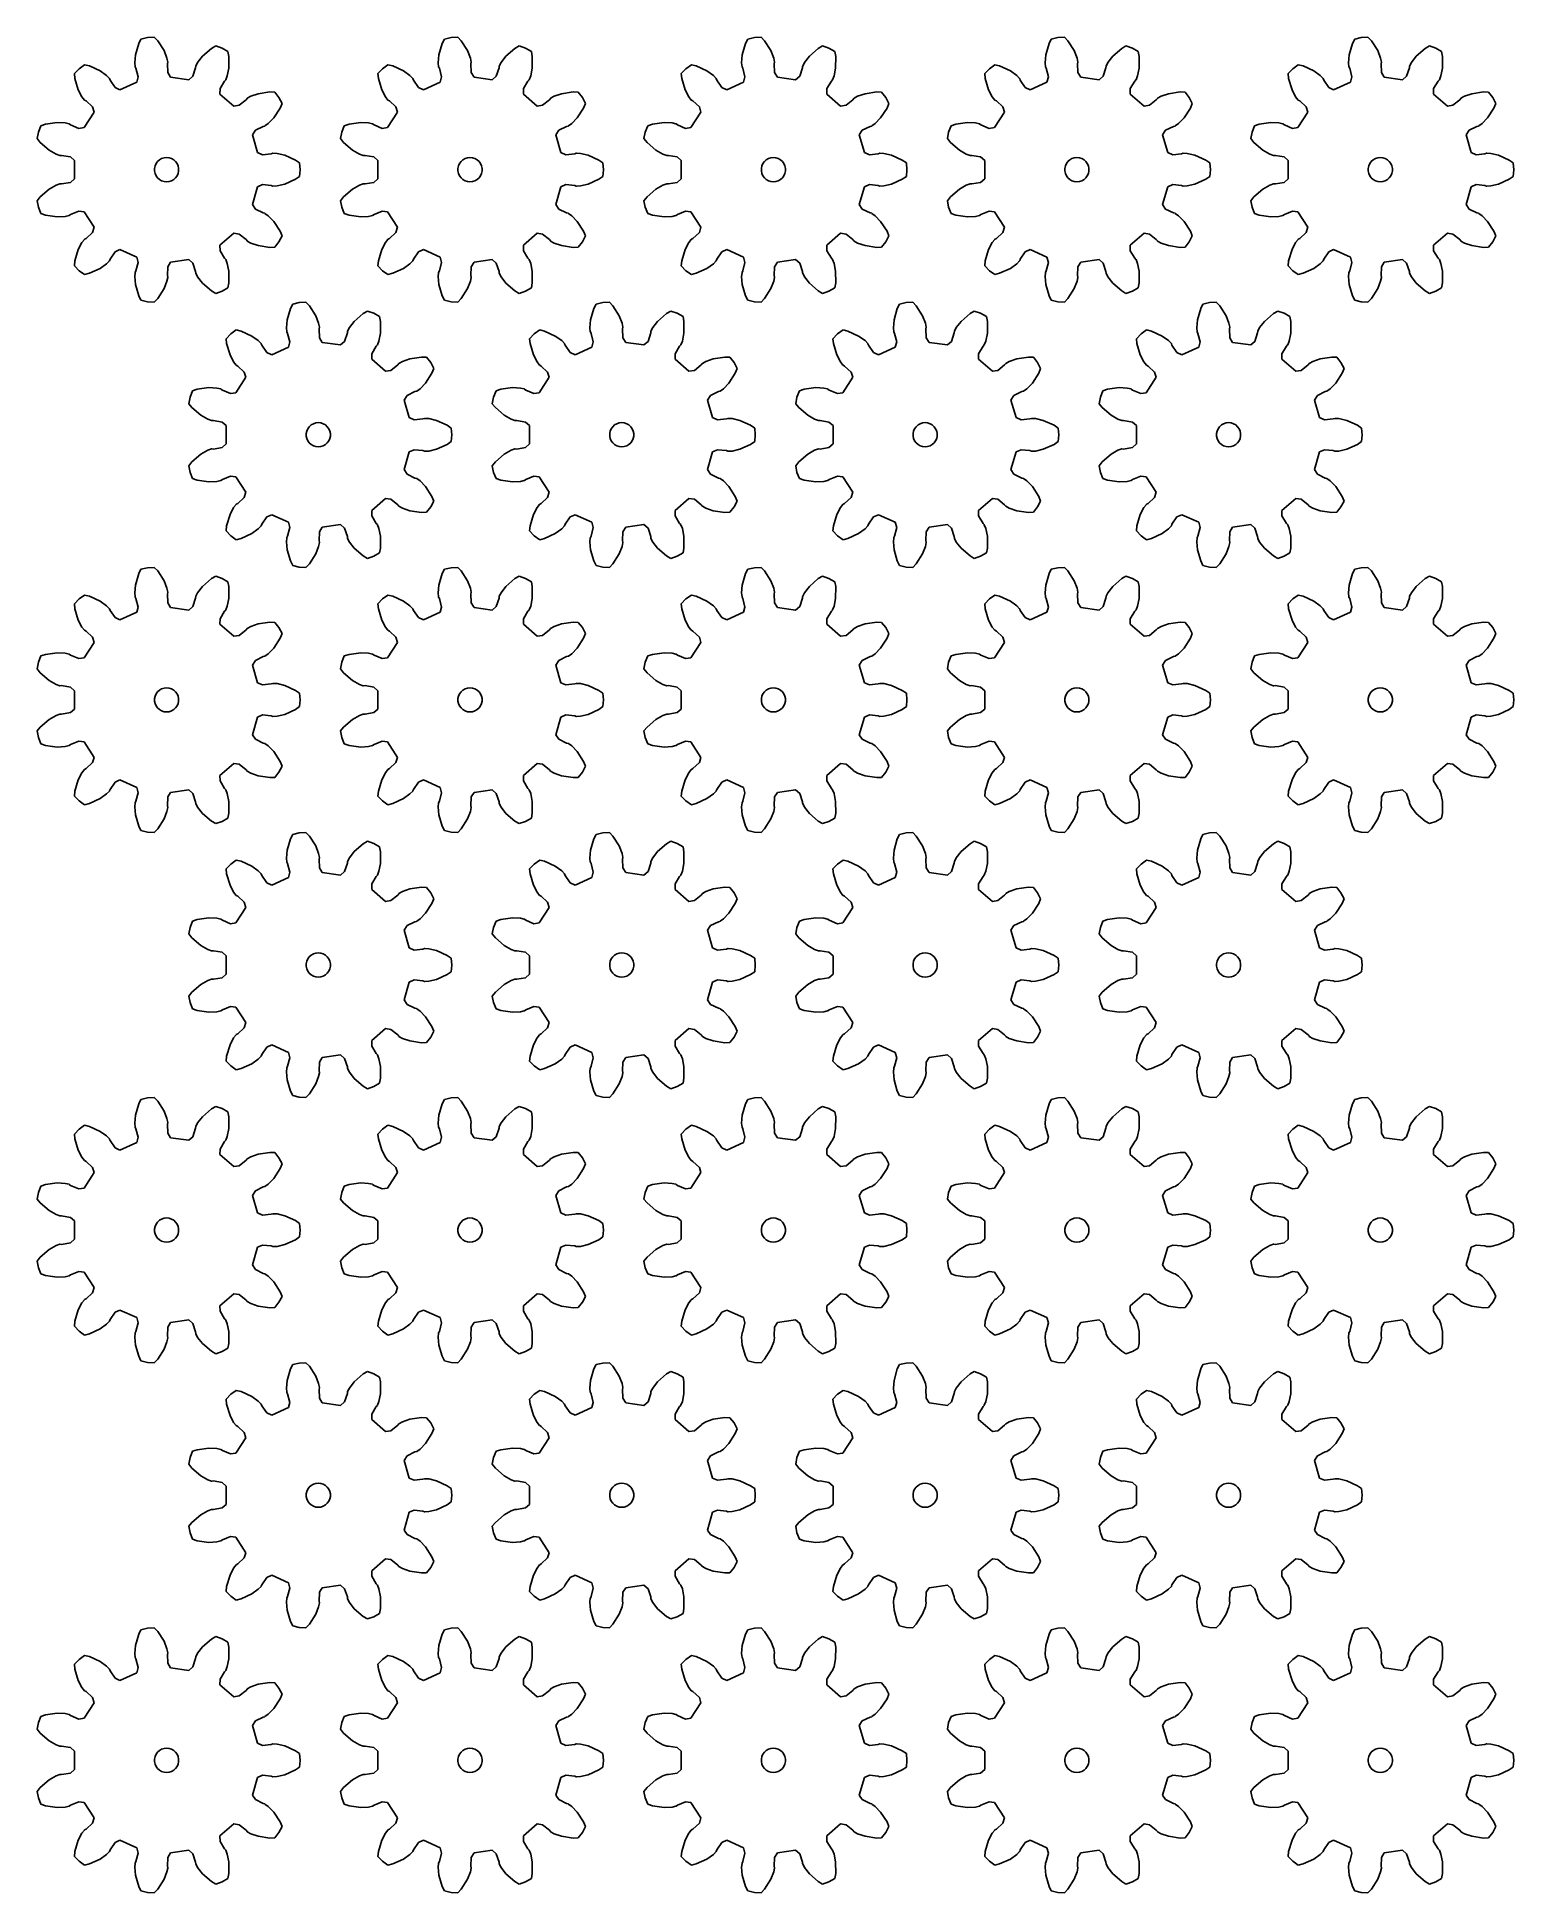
# Model space of a CAD drawing. Extents: x 0 to 183, y 0 to 230.
import ezdxf

# ---------------------------------------------------------------- set-up
doc = ezdxf.new("R2010")
doc.units = 0

msp = doc.modelspace()

# ---------------------------------------------------------------- linework, layer by layer
for p, q in [((14.52, 229.93), (13.68, 229.89)), ((14.94, 229.48), (14.52, 229.93)), ((52.11, 229.93), (51.28, 229.89)), ((52.53, 229.48), (52.11, 229.93)), ((89.7, 229.93), (88.87, 229.89)), ((90.12, 229.48), (89.7, 229.93)), ((127.29, 229.93), (126.46, 229.89)), ((127.71, 229.48), (127.29, 229.93)), ((164.88, 229.93), (164.05, 229.89)), ((165.31, 229.48), (164.88, 229.93)), ((12.19, 227.74), (12.1, 226.76)), ((12.59, 229.14), (12.19, 227.74)), ((12.87, 229.69), (12.59, 229.14)), ((13.68, 229.89), (12.87, 229.69)), ((15.73, 228.25), (14.94, 229.48)), ((16.09, 227.33), (15.73, 228.25)), ((21.6, 228.52), (20.49, 227.56)), ((22.13, 228.83), (21.6, 228.52)), ((22.92, 228.56), (22.13, 228.83)), ((23.64, 228.14), (22.92, 228.56)), ((23.75, 227.54), (23.64, 228.14)), ((49.78, 227.74), (49.69, 226.76)), ((50.19, 229.14), (49.78, 227.74)), ((50.46, 229.69), (50.19, 229.14)), ((51.28, 229.89), (50.46, 229.69)), ((53.32, 228.25), (52.53, 229.48)), ((53.68, 227.33), (53.32, 228.25)), ((59.19, 228.52), (58.09, 227.56)), ((59.72, 228.83), (59.19, 228.52)), ((60.51, 228.56), (59.72, 228.83)), ((61.23, 228.14), (60.51, 228.56)), ((61.34, 227.54), (61.23, 228.14)), ((87.37, 227.74), (87.28, 226.76)), ((87.78, 229.14), (87.37, 227.74)), ((88.06, 229.69), (87.78, 229.14)), ((88.87, 229.89), (88.06, 229.69)), ((90.91, 228.25), (90.12, 229.48)), ((91.27, 227.33), (90.91, 228.25)), ((96.78, 228.52), (95.68, 227.56)), ((97.31, 228.83), (96.78, 228.52)), ((98.1, 228.56), (97.31, 228.83)), ((98.82, 228.14), (98.1, 228.56)), ((98.94, 227.54), (98.82, 228.14)), ((124.96, 227.74), (124.87, 226.76)), ((125.37, 229.14), (124.96, 227.74)), ((125.65, 229.69), (125.37, 229.14)), ((126.46, 229.89), (125.65, 229.69)), ((128.5, 228.25), (127.71, 229.48)), ((128.86, 227.33), (128.5, 228.25)), ((134.37, 228.52), (133.27, 227.56)), ((134.9, 228.83), (134.37, 228.52)), ((135.69, 228.56), (134.9, 228.83)), ((136.41, 228.14), (135.69, 228.56)), ((136.53, 227.54), (136.41, 228.14)), ((162.55, 227.74), (162.46, 226.76)), ((162.96, 229.14), (162.55, 227.74)), ((163.24, 229.69), (162.96, 229.14)), ((164.05, 229.89), (163.24, 229.69)), ((166.09, 228.25), (165.31, 229.48)), ((166.45, 227.33), (166.09, 228.25)), ((171.96, 228.52), (170.86, 227.56)), ((172.49, 228.83), (171.96, 228.52)), ((173.28, 228.56), (172.49, 228.83)), ((174, 228.14), (173.28, 228.56)), ((174.12, 227.54), (174, 228.14)), ((5.2, 226.01), (4.62, 225.41)), ((4.62, 225.41), (4.69, 224.8)), ((5.88, 226.5), (5.2, 226.01)), ((6.48, 226.35), (5.88, 226.5)), ((7.8, 225.74), (6.48, 226.35)), ((8.6, 225.16), (7.8, 225.74)), ((12.1, 226.76), (12.15, 226.26)), ((12.15, 226.26), (12.15, 226.25)), ((12.15, 226.25), (12.25, 226.06)), ((12.25, 226.06), (12.52, 225)), ((16.18, 226.84), (16.09, 227.33)), ((16.14, 226.62), (16.18, 226.83)), ((16.18, 225.53), (16.14, 226.62)), ((16.18, 226.83), (16.18, 226.84)), ((16.54, 224.96), (16.18, 225.53)), ((19.64, 226.12), (19.3, 225.08)), ((19.66, 226.33), (19.64, 226.12)), ((19.89, 226.79), (19.66, 226.34)), ((19.66, 226.34), (19.66, 226.33)), ((20.49, 227.56), (19.89, 226.79)), ((23.56, 225.11), (23.75, 226.08)), ((23.75, 226.08), (23.75, 227.54)), ((42.79, 226.01), (42.22, 225.41)), ((42.22, 225.41), (42.28, 224.8)), ((43.47, 226.5), (42.79, 226.01)), ((44.07, 226.35), (43.47, 226.5)), ((45.4, 225.74), (44.07, 226.35)), ((46.19, 225.16), (45.4, 225.74)), ((49.69, 226.76), (49.74, 226.26)), ((49.74, 226.26), (49.74, 226.25)), ((49.74, 226.25), (49.84, 226.06)), ((49.84, 226.06), (50.11, 225)), ((53.77, 226.84), (53.68, 227.33)), ((53.73, 226.62), (53.77, 226.83)), ((53.77, 225.53), (53.73, 226.62)), ((53.77, 226.83), (53.77, 226.84)), ((54.13, 224.96), (53.77, 225.53)), ((57.23, 226.12), (56.89, 225.08)), ((57.25, 226.33), (57.23, 226.12)), ((57.48, 226.79), (57.25, 226.34)), ((57.25, 226.34), (57.25, 226.33)), ((58.09, 227.56), (57.48, 226.79)), ((61.15, 225.11), (61.34, 226.08)), ((61.34, 226.08), (61.34, 227.54)), ((80.38, 226.01), (79.81, 225.41)), ((79.81, 225.41), (79.87, 224.8)), ((81.06, 226.5), (80.38, 226.01)), ((81.66, 226.35), (81.06, 226.5)), ((82.99, 225.74), (81.66, 226.35)), ((83.79, 225.16), (82.99, 225.74)), ((87.28, 226.76), (87.33, 226.26)), ((87.33, 226.26), (87.33, 226.25)), ((87.33, 226.25), (87.43, 226.06)), ((87.43, 226.06), (87.7, 225)), ((91.36, 226.84), (91.27, 227.33)), ((91.32, 226.62), (91.36, 226.83)), ((91.36, 225.53), (91.32, 226.62)), ((91.36, 226.83), (91.36, 226.84)), ((91.72, 224.96), (91.36, 225.53)), ((94.82, 226.12), (94.48, 225.08)), ((94.84, 226.33), (94.82, 226.12)), ((94.85, 226.34), (94.84, 226.33)), ((95.07, 226.79), (94.85, 226.34)), ((95.68, 227.56), (95.07, 226.79)), ((98.74, 225.11), (98.93, 226.08)), ((98.93, 226.08), (98.94, 227.54)), ((117.98, 226.01), (117.4, 225.41)), ((117.4, 225.41), (117.46, 224.8)), ((118.65, 226.5), (117.98, 226.01)), ((119.25, 226.35), (118.65, 226.5)), ((120.58, 225.74), (119.25, 226.35)), ((121.38, 225.16), (120.58, 225.74)), ((124.87, 226.76), (124.92, 226.26)), ((124.92, 226.26), (124.93, 226.25)), ((124.93, 226.25), (125.02, 226.06)), ((125.02, 226.06), (125.3, 225)), ((128.95, 226.84), (128.86, 227.33)), ((128.91, 226.62), (128.95, 226.83)), ((128.95, 225.53), (128.91, 226.62)), ((128.95, 226.83), (128.95, 226.84)), ((129.31, 224.96), (128.95, 225.53)), ((132.41, 226.12), (132.07, 225.08)), ((132.43, 226.33), (132.41, 226.12)), ((132.44, 226.34), (132.43, 226.33)), ((132.67, 226.79), (132.44, 226.34)), ((133.27, 227.56), (132.67, 226.79)), ((136.33, 225.11), (136.52, 226.08)), ((136.52, 226.08), (136.53, 227.54)), ((155.57, 226.01), (154.99, 225.41)), ((154.99, 225.41), (155.05, 224.8)), ((156.25, 226.5), (155.57, 226.01)), ((156.84, 226.35), (156.25, 226.5)), ((158.17, 225.74), (156.84, 226.35)), ((158.97, 225.16), (158.17, 225.74)), ((162.46, 226.76), (162.51, 226.26)), ((162.51, 226.26), (162.52, 226.25)), ((162.52, 226.25), (162.62, 226.06)), ((162.62, 226.06), (162.89, 225)), ((166.55, 226.84), (166.45, 227.33)), ((166.51, 226.62), (166.55, 226.83)), ((166.54, 225.53), (166.51, 226.62)), ((166.9, 224.96), (166.54, 225.53)), ((166.55, 226.83), (166.55, 226.84)), ((170.01, 226.12), (169.66, 225.08)), ((170.03, 226.33), (170.01, 226.12)), ((170.26, 226.79), (170.03, 226.34)), ((170.03, 226.34), (170.03, 226.33)), ((170.86, 227.56), (170.26, 226.79)), ((173.92, 225.11), (174.11, 226.08)), ((174.11, 226.08), (174.12, 227.54)), ((4.69, 224.8), (5.1, 223.4)), ((5.1, 223.4), (5.56, 222.52)), ((8.95, 224.8), (8.6, 225.16)), ((8.95, 224.79), (8.95, 224.8)), ((9.03, 224.59), (8.95, 224.79)), ((9.65, 223.69), (9.03, 224.59)), ((10.26, 223.41), (9.65, 223.69)), ((12.34, 224.35), (10.26, 223.41)), ((12.52, 225), (12.34, 224.35)), ((18.79, 224.63), (16.54, 224.96)), ((19.3, 225.08), (18.79, 224.63)), ((22.65, 222.87), (22.66, 223.55)), ((22.66, 223.55), (23.21, 224.48)), ((23.21, 224.48), (23.36, 224.64)), ((23.36, 224.64), (23.37, 224.65)), ((23.37, 224.65), (23.56, 225.11)), ((28.83, 223.13), (27.39, 222.92)), ((29.45, 223.11), (28.83, 223.13)), ((29.96, 222.45), (29.45, 223.11)), ((42.28, 224.8), (42.69, 223.4)), ((42.69, 223.4), (43.15, 222.52)), ((46.54, 224.8), (46.19, 225.16)), ((46.55, 224.79), (46.54, 224.8)), ((46.62, 224.59), (46.55, 224.79)), ((47.24, 223.69), (46.62, 224.59)), ((47.86, 223.41), (47.24, 223.69)), ((49.93, 224.35), (47.86, 223.41)), ((50.11, 225), (49.93, 224.35)), ((56.38, 224.63), (54.13, 224.96)), ((56.89, 225.08), (56.38, 224.63)), ((60.24, 222.87), (60.25, 223.55)), ((60.25, 223.55), (60.81, 224.48)), ((60.81, 224.48), (60.95, 224.64)), ((60.95, 224.64), (60.96, 224.65)), ((60.96, 224.65), (61.15, 225.11)), ((66.43, 223.13), (64.98, 222.92)), ((67.04, 223.11), (66.43, 223.13)), ((67.56, 222.45), (67.04, 223.11)), ((79.87, 224.8), (80.29, 223.4)), ((80.29, 223.4), (80.74, 222.52)), ((84.13, 224.8), (83.79, 225.16)), ((84.14, 224.79), (84.13, 224.8)), ((84.22, 224.59), (84.14, 224.79)), ((84.84, 223.69), (84.22, 224.59)), ((85.45, 223.41), (84.84, 223.69)), ((87.52, 224.35), (85.45, 223.41)), ((87.7, 225), (87.52, 224.35)), ((93.97, 224.63), (91.72, 224.96)), ((94.48, 225.08), (93.97, 224.63)), ((97.83, 222.87), (97.84, 223.55)), ((97.84, 223.55), (98.4, 224.48)), ((98.4, 224.48), (98.54, 224.64)), ((98.54, 224.64), (98.55, 224.65)), ((98.55, 224.65), (98.74, 225.11)), ((104.02, 223.13), (102.57, 222.92)), ((104.63, 223.11), (104.02, 223.13)), ((105.15, 222.45), (104.63, 223.11)), ((117.46, 224.8), (117.88, 223.4)), ((117.88, 223.4), (118.33, 222.52)), ((121.72, 224.8), (121.38, 225.16)), ((121.73, 224.79), (121.72, 224.8)), ((121.81, 224.59), (121.73, 224.79)), ((122.43, 223.69), (121.81, 224.59)), ((123.04, 223.41), (122.43, 223.69)), ((125.11, 224.35), (123.04, 223.41)), ((125.3, 225), (125.11, 224.35)), ((131.57, 224.63), (129.31, 224.96)), ((132.07, 225.08), (131.57, 224.63)), ((135.43, 223.55), (135.99, 224.48)), ((135.43, 222.87), (135.43, 223.55)), ((135.99, 224.48), (136.14, 224.64)), ((136.14, 224.64), (136.15, 224.65)), ((136.15, 224.65), (136.33, 225.11)), ((141.61, 223.13), (140.16, 222.92)), ((142.22, 223.11), (141.61, 223.13)), ((142.74, 222.45), (142.22, 223.11)), ((155.05, 224.8), (155.47, 223.4)), ((155.47, 223.4), (155.92, 222.52)), ((159.31, 224.8), (158.97, 225.16)), ((159.32, 224.79), (159.31, 224.8)), ((159.4, 224.59), (159.32, 224.79)), ((160.02, 223.69), (159.4, 224.59)), ((160.63, 223.41), (160.02, 223.69)), ((162.7, 224.35), (160.63, 223.41)), ((162.89, 225), (162.7, 224.35)), ((169.16, 224.63), (166.9, 224.96)), ((169.66, 225.08), (169.16, 224.63)), ((173.02, 223.55), (173.58, 224.48)), ((173.02, 222.87), (173.02, 223.55)), ((173.58, 224.48), (173.73, 224.64)), ((173.73, 224.64), (173.74, 224.65)), ((173.74, 224.65), (173.92, 225.11)), ((179.2, 223.13), (177.75, 222.92)), ((179.81, 223.11), (179.2, 223.13)), ((180.33, 222.45), (179.81, 223.11)), ((5.56, 222.52), (5.87, 222.13)), ((5.87, 222.13), (5.88, 222.12)), ((5.88, 222.12), (6.06, 222.02)), ((6.06, 222.02), (6.86, 221.28)), ((6.86, 221.28), (7.06, 220.63)), ((24.37, 221.38), (22.65, 222.87)), ((25.04, 221.48), (24.37, 221.38)), ((25.89, 222.17), (25.04, 221.48)), ((26.02, 222.33), (25.89, 222.17)), ((26.03, 222.35), (26.02, 222.33)), ((26.46, 222.6), (26.03, 222.35)), ((27.39, 222.92), (26.46, 222.6)), ((29.32, 219.91), (30.12, 221.14)), ((30.35, 221.71), (29.96, 222.45)), ((30.12, 221.14), (30.35, 221.71)), ((43.15, 222.52), (43.46, 222.13)), ((43.46, 222.13), (43.47, 222.12)), ((43.47, 222.12), (43.65, 222.02)), ((43.65, 222.02), (44.45, 221.28)), ((44.45, 221.28), (44.65, 220.63)), ((61.96, 221.38), (60.24, 222.87)), ((62.63, 221.48), (61.96, 221.38)), ((63.48, 222.17), (62.63, 221.48)), ((63.61, 222.33), (63.48, 222.17)), ((63.62, 222.35), (63.61, 222.33)), ((64.05, 222.6), (63.62, 222.35)), ((64.98, 222.92), (64.05, 222.6)), ((66.91, 219.91), (67.71, 221.14)), ((67.94, 221.71), (67.56, 222.45)), ((67.71, 221.14), (67.94, 221.71)), ((80.74, 222.52), (81.05, 222.13)), ((81.05, 222.13), (81.06, 222.12)), ((81.06, 222.12), (81.24, 222.02)), ((81.24, 222.02), (82.05, 221.28)), ((82.05, 221.28), (82.24, 220.63)), ((99.55, 221.38), (97.83, 222.87)), ((100.22, 221.48), (99.55, 221.38)), ((101.07, 222.17), (100.22, 221.48)), ((101.2, 222.33), (101.07, 222.17)), ((101.21, 222.35), (101.2, 222.33)), ((101.64, 222.6), (101.21, 222.35)), ((102.57, 222.92), (101.64, 222.6)), ((104.5, 219.91), (105.3, 221.14)), ((105.53, 221.71), (105.15, 222.45)), ((105.3, 221.14), (105.53, 221.71)), ((118.33, 222.52), (118.64, 222.13)), ((118.64, 222.13), (118.65, 222.12)), ((118.65, 222.12), (118.84, 222.02)), ((118.84, 222.02), (119.64, 221.28)), ((119.64, 221.28), (119.83, 220.63)), ((137.15, 221.38), (135.43, 222.87)), ((137.81, 221.48), (137.15, 221.38)), ((138.66, 222.17), (137.81, 221.48)), ((138.79, 222.33), (138.66, 222.17)), ((138.8, 222.35), (138.79, 222.33)), ((139.24, 222.6), (138.8, 222.35)), ((140.16, 222.92), (139.24, 222.6)), ((142.1, 219.91), (142.89, 221.14)), ((143.12, 221.71), (142.74, 222.45)), ((142.89, 221.14), (143.12, 221.71)), ((155.92, 222.52), (156.23, 222.13)), ((156.23, 222.13), (156.25, 222.12)), ((156.25, 222.12), (156.43, 222.02)), ((156.43, 222.02), (157.23, 221.28)), ((157.23, 221.28), (157.42, 220.63)), ((174.74, 221.38), (173.02, 222.87)), ((175.41, 221.48), (174.74, 221.38)), ((176.25, 222.17), (175.41, 221.48)), ((176.38, 222.33), (176.25, 222.17)), ((176.4, 222.35), (176.38, 222.33)), ((176.83, 222.6), (176.4, 222.35)), ((177.75, 222.92), (176.83, 222.6)), ((179.69, 219.91), (180.48, 221.14)), ((180.71, 221.71), (180.33, 222.45)), ((180.48, 221.14), (180.71, 221.71)), ((0.47, 218.94), (0.16, 218.17)), ((1.05, 219.14), (0.47, 218.94)), ((2.5, 219.34), (1.05, 219.14)), ((3.48, 219.29), (2.5, 219.34)), ((3.96, 219.17), (3.48, 219.29)), ((3.98, 219.17), (3.96, 219.17)), ((4.15, 219.04), (3.98, 219.17)), ((5.16, 218.62), (4.15, 219.04)), ((5.83, 218.71), (5.16, 218.62)), ((7.06, 220.63), (5.83, 218.71)), ((27.04, 218.38), (28.01, 218.86)), ((28.01, 218.86), (28.22, 218.91)), ((28.22, 218.91), (28.23, 218.92)), ((28.23, 218.92), (28.64, 219.21)), ((28.64, 219.21), (29.32, 219.91)), ((38.06, 218.94), (37.75, 218.17)), ((38.64, 219.14), (38.06, 218.94)), ((40.09, 219.34), (38.64, 219.14)), ((41.07, 219.29), (40.09, 219.34)), ((41.55, 219.17), (41.07, 219.29)), ((41.57, 219.17), (41.55, 219.17)), ((41.74, 219.04), (41.57, 219.17)), ((42.75, 218.62), (41.74, 219.04)), ((43.42, 218.71), (42.75, 218.62)), ((44.65, 220.63), (43.42, 218.71)), ((64.63, 218.38), (65.6, 218.86)), ((65.6, 218.86), (65.81, 218.91)), ((65.81, 218.91), (65.82, 218.92)), ((65.82, 218.92), (66.23, 219.21)), ((66.23, 219.21), (66.91, 219.91)), ((75.65, 218.94), (75.34, 218.17)), ((76.23, 219.14), (75.65, 218.94)), ((77.68, 219.34), (76.23, 219.14)), ((78.66, 219.29), (77.68, 219.34)), ((79.15, 219.17), (78.66, 219.29)), ((79.16, 219.17), (79.15, 219.17)), ((79.33, 219.04), (79.16, 219.17)), ((80.34, 218.62), (79.33, 219.04)), ((81.01, 218.71), (80.34, 218.62)), ((82.24, 220.63), (81.01, 218.71)), ((102.22, 218.38), (103.2, 218.86)), ((103.2, 218.86), (103.4, 218.91)), ((103.4, 218.91), (103.42, 218.92)), ((103.42, 218.92), (103.82, 219.21)), ((103.82, 219.21), (104.5, 219.91)), ((113.24, 218.94), (112.93, 218.17)), ((113.82, 219.14), (113.24, 218.94)), ((115.27, 219.34), (113.82, 219.14)), ((116.25, 219.29), (115.27, 219.34)), ((116.74, 219.17), (116.25, 219.29)), ((116.75, 219.17), (116.74, 219.17)), ((116.92, 219.04), (116.75, 219.17)), ((117.93, 218.62), (116.92, 219.04)), ((118.6, 218.71), (117.93, 218.62)), ((119.83, 220.63), (118.6, 218.71)), ((139.81, 218.38), (140.79, 218.86)), ((140.79, 218.86), (140.99, 218.91)), ((140.99, 218.91), (141.01, 218.92)), ((141.01, 218.92), (141.42, 219.21)), ((141.42, 219.21), (142.1, 219.91)), ((150.83, 218.94), (150.52, 218.17)), ((151.42, 219.14), (150.83, 218.94)), ((152.86, 219.34), (151.42, 219.14)), ((153.84, 219.29), (152.86, 219.34)), ((154.33, 219.17), (153.84, 219.29)), ((154.35, 219.17), (154.33, 219.17)), ((154.52, 219.04), (154.35, 219.17)), ((155.52, 218.62), (154.52, 219.04)), ((156.19, 218.71), (155.52, 218.62)), ((157.42, 220.63), (156.19, 218.71)), ((177.4, 218.38), (178.38, 218.86)), ((178.38, 218.86), (178.58, 218.91)), ((178.58, 218.91), (178.6, 218.92)), ((178.6, 218.92), (179.01, 219.21)), ((179.01, 219.21), (179.69, 219.91)), ((0.16, 218.17), (0, 217.35)), ((0, 217.35), (0.38, 216.87)), ((0.38, 216.87), (1.49, 215.91)), ((26.67, 217.81), (27.04, 218.38)), ((27.31, 215.63), (26.67, 217.81)), ((37.75, 218.17), (37.59, 217.35)), ((37.59, 217.35), (37.97, 216.87)), ((37.97, 216.87), (39.08, 215.91)), ((64.26, 217.81), (64.63, 218.38)), ((64.9, 215.63), (64.26, 217.81)), ((75.34, 218.17), (75.18, 217.35)), ((75.18, 217.35), (75.56, 216.87)), ((75.56, 216.87), (76.67, 215.91)), ((101.85, 217.81), (102.22, 218.38)), ((102.49, 215.63), (101.85, 217.81)), ((112.93, 218.17), (112.77, 217.35)), ((112.77, 217.35), (113.16, 216.87)), ((113.16, 216.87), (114.27, 215.91)), ((139.44, 217.81), (139.81, 218.38)), ((140.08, 215.63), (139.44, 217.81)), ((150.52, 218.17), (150.37, 217.35)), ((150.37, 217.35), (150.75, 216.87)), ((150.75, 216.87), (151.86, 215.91)), ((177.03, 217.81), (177.4, 218.38)), ((177.67, 215.63), (177.03, 217.81)), ((1.49, 215.91), (2.34, 215.42)), ((2.34, 215.42), (2.81, 215.26)), ((2.81, 215.26), (2.83, 215.26)), ((2.83, 215.26), (3.04, 215.27)), ((3.04, 215.27), (4.12, 215.08)), ((4.12, 215.08), (4.63, 214.64)), ((4.63, 214.64), (4.63, 212.36)), ((14.55, 213.66), (14.61, 213.97)), ((14.61, 213.97), (14.74, 214.25)), ((14.74, 214.25), (14.92, 214.51)), ((14.92, 214.51), (15.16, 214.72)), ((15.16, 214.72), (15.43, 214.87)), ((15.43, 214.87), (15.73, 214.97)), ((15.73, 214.97), (16.04, 215)), ((16.04, 215), (16.35, 214.97)), ((16.35, 214.97), (16.65, 214.87)), ((16.65, 214.87), (16.92, 214.72)), ((16.92, 214.72), (17.15, 214.51)), ((17.15, 214.51), (17.34, 214.25)), ((17.34, 214.25), (17.47, 213.97)), ((17.47, 213.97), (17.53, 213.66)), ((27.92, 215.35), (27.31, 215.63)), ((29.01, 215.47), (27.92, 215.35)), ((29.21, 215.54), (29.01, 215.47)), ((29.22, 215.54), (29.21, 215.54)), ((29.72, 215.52), (29.22, 215.54)), ((30.68, 215.29), (29.72, 215.52)), ((32.01, 214.69), (30.68, 215.29)), ((32.51, 214.33), (32.01, 214.69)), ((32.59, 213.5), (32.51, 214.33)), ((39.08, 215.91), (39.93, 215.42)), ((39.93, 215.42), (40.41, 215.26)), ((40.41, 215.26), (40.42, 215.26)), ((40.42, 215.26), (40.63, 215.27)), ((40.63, 215.27), (41.71, 215.08)), ((41.71, 215.08), (42.22, 214.64)), ((42.22, 214.64), (42.22, 212.36)), ((52.14, 213.66), (52.2, 213.97)), ((52.2, 213.97), (52.33, 214.25)), ((52.33, 214.25), (52.52, 214.51)), ((52.52, 214.51), (52.75, 214.72)), ((52.75, 214.72), (53.02, 214.87)), ((53.02, 214.87), (53.32, 214.97)), ((53.32, 214.97), (53.63, 215)), ((53.63, 215), (53.94, 214.97)), ((53.94, 214.97), (54.24, 214.87)), ((54.24, 214.87), (54.51, 214.72)), ((54.51, 214.72), (54.75, 214.51)), ((54.75, 214.51), (54.93, 214.25)), ((54.93, 214.25), (55.06, 213.97)), ((55.06, 213.97), (55.12, 213.66)), ((65.52, 215.35), (64.9, 215.63)), ((66.6, 215.47), (65.52, 215.35)), ((66.8, 215.54), (66.6, 215.47)), ((66.82, 215.54), (66.8, 215.54)), ((67.32, 215.52), (66.82, 215.54)), ((68.27, 215.29), (67.32, 215.52)), ((69.6, 214.69), (68.27, 215.29)), ((70.1, 214.33), (69.6, 214.69)), ((70.18, 213.5), (70.1, 214.33)), ((76.67, 215.91), (77.53, 215.42)), ((77.53, 215.42), (78, 215.26)), ((78, 215.26), (78.02, 215.26)), ((78.02, 215.26), (78.23, 215.27)), ((78.23, 215.27), (79.3, 215.08)), ((79.3, 215.08), (79.81, 214.64)), ((79.81, 214.64), (79.81, 212.36)), ((89.73, 213.66), (89.8, 213.97)), ((89.8, 213.97), (89.92, 214.25)), ((89.92, 214.25), (90.11, 214.51)), ((90.11, 214.51), (90.34, 214.72)), ((90.34, 214.72), (90.61, 214.87)), ((90.61, 214.87), (90.91, 214.97)), ((90.91, 214.97), (91.22, 215)), ((91.22, 215), (91.53, 214.97)), ((91.53, 214.97), (91.83, 214.87)), ((91.83, 214.87), (92.1, 214.72)), ((92.1, 214.72), (92.34, 214.51)), ((92.34, 214.51), (92.52, 214.25)), ((92.52, 214.25), (92.65, 213.97)), ((92.65, 213.97), (92.71, 213.66)), ((103.11, 215.35), (102.49, 215.63)), ((104.19, 215.47), (103.11, 215.35)), ((104.39, 215.54), (104.19, 215.47)), ((104.41, 215.54), (104.39, 215.54)), ((104.91, 215.52), (104.41, 215.54)), ((105.86, 215.29), (104.91, 215.52)), ((107.19, 214.69), (105.86, 215.29)), ((107.7, 214.33), (107.19, 214.69)), ((107.77, 213.5), (107.7, 214.33)), ((114.27, 215.91), (115.12, 215.42)), ((115.12, 215.42), (115.59, 215.26)), ((115.59, 215.26), (115.61, 215.26)), ((115.61, 215.26), (115.82, 215.27)), ((115.82, 215.27), (116.89, 215.08)), ((116.89, 215.08), (117.41, 214.64)), ((117.41, 214.64), (117.41, 212.36)), ((127.32, 213.66), (127.39, 213.97)), ((127.39, 213.97), (127.52, 214.25)), ((127.52, 214.25), (127.7, 214.51)), ((127.7, 214.51), (127.93, 214.72)), ((127.93, 214.72), (128.2, 214.87)), ((128.2, 214.87), (128.5, 214.97)), ((128.5, 214.97), (128.81, 215)), ((128.81, 215), (129.13, 214.97)), ((129.13, 214.97), (129.42, 214.87)), ((129.42, 214.87), (129.7, 214.72)), ((129.7, 214.72), (129.93, 214.51)), ((129.93, 214.51), (130.11, 214.25)), ((130.11, 214.25), (130.24, 213.97)), ((130.24, 213.97), (130.31, 213.66)), ((140.7, 215.35), (140.08, 215.63)), ((141.78, 215.47), (140.7, 215.35)), ((141.98, 215.54), (141.78, 215.47)), ((142, 215.54), (141.98, 215.54)), ((142.5, 215.52), (142, 215.54)), ((143.45, 215.29), (142.5, 215.52)), ((144.79, 214.69), (143.45, 215.29)), ((145.29, 214.33), (144.79, 214.69)), ((145.37, 213.5), (145.29, 214.33)), ((151.86, 215.91), (152.71, 215.42)), ((152.71, 215.42), (153.18, 215.26)), ((153.18, 215.26), (153.2, 215.26)), ((153.2, 215.26), (153.41, 215.27)), ((153.41, 215.27), (154.48, 215.08)), ((154.48, 215.08), (155, 214.64)), ((155, 214.64), (155, 212.36)), ((164.91, 213.66), (164.98, 213.97)), ((164.98, 213.97), (165.11, 214.25)), ((165.11, 214.25), (165.29, 214.51)), ((165.29, 214.51), (165.52, 214.72)), ((165.52, 214.72), (165.8, 214.87)), ((165.8, 214.87), (166.09, 214.97)), ((166.09, 214.97), (166.41, 215)), ((166.41, 215), (166.72, 214.97)), ((166.72, 214.97), (167.02, 214.87)), ((167.02, 214.87), (167.29, 214.72)), ((167.29, 214.72), (167.52, 214.51)), ((167.52, 214.51), (167.71, 214.25)), ((167.71, 214.25), (167.83, 213.97)), ((167.83, 213.97), (167.9, 213.66)), ((178.29, 215.35), (177.67, 215.63)), ((179.37, 215.47), (178.29, 215.35)), ((179.57, 215.54), (179.37, 215.47)), ((179.59, 215.54), (179.57, 215.54)), ((180.09, 215.52), (179.59, 215.54)), ((181.04, 215.29), (180.09, 215.52)), ((182.38, 214.69), (181.04, 215.29)), ((182.88, 214.33), (182.38, 214.69)), ((182.96, 213.5), (182.88, 214.33)), ((2.34, 211.58), (1.49, 211.09)), ((2.81, 211.74), (2.34, 211.58)), ((2.83, 211.75), (2.81, 211.74)), ((3.04, 211.74), (2.83, 211.75)), ((4.12, 211.93), (3.04, 211.74)), ((4.63, 212.36), (4.12, 211.93)), ((14.55, 213.35), (14.55, 213.66)), ((14.61, 213.04), (14.55, 213.35)), ((14.74, 212.75), (14.61, 213.04)), ((14.92, 212.5), (14.74, 212.75)), ((15.16, 212.29), (14.92, 212.5)), ((15.43, 212.13), (15.16, 212.29)), ((15.73, 212.04), (15.43, 212.13)), ((16.04, 212), (15.73, 212.04)), ((16.35, 212.04), (16.04, 212)), ((16.65, 212.13), (16.35, 212.04)), ((16.92, 212.29), (16.65, 212.13)), ((17.15, 212.5), (16.92, 212.29)), ((17.34, 212.75), (17.15, 212.5)), ((17.47, 213.04), (17.34, 212.75)), ((17.53, 213.35), (17.47, 213.04)), ((17.53, 213.66), (17.53, 213.35)), ((27.31, 211.38), (27.92, 211.66)), ((27.92, 211.66), (29.01, 211.54)), ((29.01, 211.54), (29.21, 211.47)), ((29.72, 211.49), (30.68, 211.72)), ((30.68, 211.72), (32.01, 212.32)), ((32.01, 212.32), (32.51, 212.67)), ((32.51, 212.67), (32.59, 213.5)), ((39.93, 211.58), (39.08, 211.09)), ((40.41, 211.74), (39.93, 211.58)), ((40.42, 211.75), (40.41, 211.74)), ((40.63, 211.74), (40.42, 211.75)), ((41.71, 211.93), (40.63, 211.74)), ((42.22, 212.36), (41.71, 211.93)), ((52.14, 213.35), (52.14, 213.66)), ((52.2, 213.04), (52.14, 213.35)), ((52.33, 212.75), (52.2, 213.04)), ((52.52, 212.5), (52.33, 212.75)), ((52.75, 212.29), (52.52, 212.5)), ((53.02, 212.13), (52.75, 212.29)), ((53.32, 212.04), (53.02, 212.13)), ((53.63, 212), (53.32, 212.04)), ((53.94, 212.04), (53.63, 212)), ((54.24, 212.13), (53.94, 212.04)), ((54.51, 212.29), (54.24, 212.13)), ((54.75, 212.5), (54.51, 212.29)), ((54.93, 212.75), (54.75, 212.5)), ((55.06, 213.04), (54.93, 212.75)), ((55.12, 213.35), (55.06, 213.04)), ((55.12, 213.66), (55.12, 213.35)), ((64.9, 211.38), (65.52, 211.66)), ((65.52, 211.66), (66.6, 211.54)), ((66.6, 211.54), (66.8, 211.47)), ((67.32, 211.49), (68.27, 211.72)), ((68.27, 211.72), (69.6, 212.32)), ((69.6, 212.32), (70.1, 212.67)), ((70.1, 212.67), (70.18, 213.5)), ((77.53, 211.58), (76.67, 211.09)), ((78, 211.74), (77.53, 211.58)), ((78.02, 211.75), (78, 211.74)), ((78.23, 211.74), (78.02, 211.75)), ((79.3, 211.93), (78.23, 211.74)), ((79.81, 212.36), (79.3, 211.93)), ((89.73, 213.35), (89.73, 213.66)), ((89.8, 213.04), (89.73, 213.35)), ((89.92, 212.75), (89.8, 213.04)), ((90.11, 212.5), (89.92, 212.75)), ((90.34, 212.29), (90.11, 212.5)), ((90.61, 212.13), (90.34, 212.29)), ((90.91, 212.04), (90.61, 212.13)), ((91.22, 212), (90.91, 212.04)), ((91.53, 212.04), (91.22, 212)), ((91.83, 212.13), (91.53, 212.04)), ((92.1, 212.29), (91.83, 212.13)), ((92.34, 212.5), (92.1, 212.29)), ((92.52, 212.75), (92.34, 212.5)), ((92.65, 213.04), (92.52, 212.75)), ((92.71, 213.35), (92.65, 213.04)), ((92.71, 213.66), (92.71, 213.35)), ((102.49, 211.38), (103.11, 211.66)), ((103.11, 211.66), (104.19, 211.54)), ((104.19, 211.54), (104.39, 211.47)), ((104.91, 211.49), (105.86, 211.72)), ((105.86, 211.72), (107.19, 212.32)), ((107.19, 212.32), (107.7, 212.67)), ((107.7, 212.67), (107.77, 213.5)), ((115.12, 211.58), (114.27, 211.09)), ((115.59, 211.74), (115.12, 211.58)), ((115.61, 211.75), (115.59, 211.74)), ((115.82, 211.74), (115.61, 211.75)), ((116.89, 211.93), (115.82, 211.74)), ((117.41, 212.36), (116.89, 211.93)), ((127.32, 213.35), (127.32, 213.66)), ((127.39, 213.04), (127.32, 213.35)), ((127.52, 212.75), (127.39, 213.04)), ((127.7, 212.5), (127.52, 212.75)), ((127.93, 212.29), (127.7, 212.5)), ((128.2, 212.13), (127.93, 212.29)), ((128.5, 212.04), (128.2, 212.13)), ((128.81, 212), (128.5, 212.04)), ((129.13, 212.04), (128.81, 212)), ((129.42, 212.13), (129.13, 212.04)), ((129.7, 212.29), (129.42, 212.13)), ((129.93, 212.5), (129.7, 212.29)), ((130.11, 212.75), (129.93, 212.5)), ((130.24, 213.04), (130.11, 212.75)), ((130.31, 213.35), (130.24, 213.04)), ((130.31, 213.66), (130.31, 213.35)), ((140.08, 211.38), (140.7, 211.66)), ((140.7, 211.66), (141.78, 211.54)), ((141.78, 211.54), (141.98, 211.47)), ((142.5, 211.49), (143.45, 211.72)), ((143.45, 211.72), (144.79, 212.32)), ((144.79, 212.32), (145.29, 212.67)), ((145.29, 212.67), (145.37, 213.5)), ((152.71, 211.58), (151.86, 211.09)), ((153.18, 211.74), (152.71, 211.58)), ((153.2, 211.75), (153.18, 211.74)), ((153.41, 211.74), (153.2, 211.75)), ((154.48, 211.93), (153.41, 211.74)), ((155, 212.36), (154.48, 211.93)), ((164.91, 213.35), (164.91, 213.66)), ((164.98, 213.04), (164.91, 213.35)), ((165.11, 212.75), (164.98, 213.04)), ((165.29, 212.5), (165.11, 212.75)), ((165.52, 212.29), (165.29, 212.5)), ((165.8, 212.13), (165.52, 212.29)), ((166.09, 212.04), (165.8, 212.13)), ((166.41, 212), (166.09, 212.04)), ((166.72, 212.04), (166.41, 212)), ((167.02, 212.13), (166.72, 212.04)), ((167.29, 212.29), (167.02, 212.13)), ((167.52, 212.5), (167.29, 212.29)), ((167.71, 212.75), (167.52, 212.5)), ((167.83, 213.04), (167.71, 212.75)), ((167.9, 213.35), (167.83, 213.04)), ((167.9, 213.66), (167.9, 213.35)), ((177.67, 211.38), (178.29, 211.66)), ((178.29, 211.66), (179.37, 211.54)), ((179.37, 211.54), (179.57, 211.47)), ((180.09, 211.49), (181.04, 211.72)), ((181.04, 211.72), (182.38, 212.32)), ((182.38, 212.32), (182.88, 212.67)), ((182.88, 212.67), (182.96, 213.5)), ((0.38, 210.14), (0, 209.66)), ((0, 209.66), (0.16, 208.84)), ((1.49, 211.09), (0.38, 210.14)), ((26.67, 209.2), (27.31, 211.38)), ((29.21, 211.47), (29.22, 211.47)), ((29.22, 211.47), (29.72, 211.49)), ((37.97, 210.14), (37.59, 209.66)), ((37.59, 209.66), (37.75, 208.84)), ((39.08, 211.09), (37.97, 210.14)), ((64.26, 209.2), (64.9, 211.38)), ((66.8, 211.47), (66.82, 211.47)), ((66.82, 211.47), (67.32, 211.49)), ((75.56, 210.14), (75.18, 209.66)), ((75.18, 209.66), (75.34, 208.84)), ((76.67, 211.09), (75.56, 210.14)), ((101.85, 209.2), (102.49, 211.38)), ((104.39, 211.47), (104.41, 211.47)), ((104.41, 211.47), (104.91, 211.49)), ((113.16, 210.14), (112.77, 209.66)), ((112.77, 209.66), (112.93, 208.84)), ((114.27, 211.09), (113.16, 210.14)), ((139.44, 209.2), (140.08, 211.38)), ((141.98, 211.47), (142, 211.47)), ((142, 211.47), (142.5, 211.49)), ((150.75, 210.14), (150.37, 209.66)), ((150.37, 209.66), (150.52, 208.84)), ((151.86, 211.09), (150.75, 210.14)), ((177.03, 209.2), (177.67, 211.38)), ((179.57, 211.47), (179.59, 211.47)), ((179.59, 211.47), (180.09, 211.49)), ((0.16, 208.84), (0.47, 208.07)), ((0.47, 208.07), (1.05, 207.87)), ((1.05, 207.87), (2.5, 207.66)), ((2.5, 207.66), (3.48, 207.71)), ((3.48, 207.71), (3.96, 207.83)), ((3.96, 207.83), (3.98, 207.84)), ((3.98, 207.84), (4.15, 207.96)), ((4.15, 207.96), (5.16, 208.38)), ((5.16, 208.38), (5.83, 208.29)), ((5.83, 208.29), (7.06, 206.38)), ((27.04, 208.63), (26.67, 209.2)), ((28.01, 208.15), (27.04, 208.63)), ((28.22, 208.1), (28.01, 208.15)), ((28.23, 208.09), (28.22, 208.1)), ((28.64, 207.8), (28.23, 208.09)), ((29.32, 207.09), (28.64, 207.8)), ((30.12, 205.87), (29.32, 207.09)), ((37.75, 208.84), (38.06, 208.07)), ((38.06, 208.07), (38.64, 207.87)), ((38.64, 207.87), (40.09, 207.66)), ((40.09, 207.66), (41.07, 207.71)), ((41.07, 207.71), (41.55, 207.83)), ((41.55, 207.83), (41.57, 207.84)), ((41.57, 207.84), (41.74, 207.96)), ((41.74, 207.96), (42.75, 208.38)), ((42.75, 208.38), (43.42, 208.29)), ((43.42, 208.29), (44.65, 206.38)), ((64.63, 208.63), (64.26, 209.2)), ((65.6, 208.15), (64.63, 208.63)), ((65.81, 208.1), (65.6, 208.15)), ((65.82, 208.09), (65.81, 208.1)), ((66.23, 207.8), (65.82, 208.09)), ((66.91, 207.09), (66.23, 207.8)), ((67.71, 205.87), (66.91, 207.09)), ((75.34, 208.84), (75.65, 208.07)), ((75.65, 208.07), (76.23, 207.87)), ((76.23, 207.87), (77.68, 207.66)), ((77.68, 207.66), (78.66, 207.71)), ((78.66, 207.71), (79.15, 207.83)), ((79.15, 207.83), (79.16, 207.84)), ((79.16, 207.84), (79.33, 207.96)), ((79.33, 207.96), (80.34, 208.38)), ((80.34, 208.38), (81.01, 208.29)), ((81.01, 208.29), (82.24, 206.38)), ((102.22, 208.63), (101.85, 209.2)), ((103.2, 208.15), (102.22, 208.63)), ((103.4, 208.1), (103.2, 208.15)), ((103.42, 208.09), (103.4, 208.1)), ((103.82, 207.8), (103.42, 208.09)), ((104.5, 207.09), (103.82, 207.8)), ((105.3, 205.87), (104.5, 207.09)), ((112.93, 208.84), (113.24, 208.07)), ((113.24, 208.07), (113.82, 207.87)), ((113.82, 207.87), (115.27, 207.66)), ((115.27, 207.66), (116.25, 207.71)), ((116.25, 207.71), (116.74, 207.83)), ((116.74, 207.83), (116.75, 207.84)), ((116.75, 207.84), (116.92, 207.96)), ((116.92, 207.96), (117.93, 208.38)), ((117.93, 208.38), (118.6, 208.29)), ((118.6, 208.29), (119.83, 206.38)), ((139.81, 208.63), (139.44, 209.2)), ((140.79, 208.15), (139.81, 208.63)), ((140.99, 208.1), (140.79, 208.15)), ((141.01, 208.09), (140.99, 208.1)), ((141.42, 207.8), (141.01, 208.09)), ((142.1, 207.09), (141.42, 207.8)), ((142.89, 205.87), (142.1, 207.09)), ((150.52, 208.84), (150.83, 208.07)), ((150.83, 208.07), (151.42, 207.87)), ((151.42, 207.87), (152.86, 207.66)), ((152.86, 207.66), (153.84, 207.71)), ((153.84, 207.71), (154.33, 207.83)), ((154.33, 207.83), (154.35, 207.84)), ((154.35, 207.84), (154.52, 207.96)), ((154.52, 207.96), (155.52, 208.38)), ((155.52, 208.38), (156.19, 208.29)), ((156.19, 208.29), (157.42, 206.38)), ((177.4, 208.63), (177.03, 209.2)), ((178.38, 208.15), (177.4, 208.63)), ((178.58, 208.1), (178.38, 208.15)), ((178.6, 208.09), (178.58, 208.1)), ((179.01, 207.8), (178.6, 208.09)), ((179.69, 207.09), (179.01, 207.8)), ((180.48, 205.87), (179.69, 207.09)), ((5.87, 204.87), (5.56, 204.48)), ((5.88, 204.88), (5.87, 204.87)), ((6.06, 204.99), (5.88, 204.88)), ((6.86, 205.73), (6.06, 204.99)), ((7.06, 206.38), (6.86, 205.73)), ((22.65, 204.14), (24.37, 205.63)), ((24.37, 205.63), (25.04, 205.53)), ((25.04, 205.53), (25.89, 204.84)), ((25.89, 204.84), (26.02, 204.67)), ((26.02, 204.67), (26.03, 204.66)), ((26.03, 204.66), (26.46, 204.41)), ((29.96, 204.55), (30.35, 205.3)), ((30.35, 205.3), (30.12, 205.87)), ((43.46, 204.87), (43.15, 204.48)), ((43.47, 204.88), (43.46, 204.87)), ((43.65, 204.99), (43.47, 204.88)), ((44.45, 205.73), (43.65, 204.99)), ((44.65, 206.38), (44.45, 205.73)), ((60.24, 204.14), (61.96, 205.63)), ((61.96, 205.63), (62.63, 205.53)), ((62.63, 205.53), (63.48, 204.84)), ((63.48, 204.84), (63.61, 204.67)), ((63.61, 204.67), (63.62, 204.66)), ((63.62, 204.66), (64.05, 204.41)), ((67.56, 204.55), (67.94, 205.3)), ((67.94, 205.3), (67.71, 205.87)), ((81.05, 204.87), (80.74, 204.48)), ((81.06, 204.88), (81.05, 204.87)), ((81.24, 204.99), (81.06, 204.88)), ((82.05, 205.73), (81.24, 204.99)), ((82.24, 206.38), (82.05, 205.73)), ((97.83, 204.14), (99.55, 205.63)), ((99.55, 205.63), (100.22, 205.53)), ((100.22, 205.53), (101.07, 204.84)), ((101.07, 204.84), (101.2, 204.67)), ((101.2, 204.67), (101.21, 204.66)), ((101.21, 204.66), (101.64, 204.41)), ((105.15, 204.55), (105.53, 205.3)), ((105.53, 205.3), (105.3, 205.87)), ((118.64, 204.87), (118.33, 204.48)), ((118.65, 204.88), (118.64, 204.87)), ((118.84, 204.99), (118.65, 204.88)), ((119.64, 205.73), (118.84, 204.99)), ((119.83, 206.38), (119.64, 205.73)), ((135.43, 204.14), (137.15, 205.63)), ((137.15, 205.63), (137.81, 205.53)), ((137.81, 205.53), (138.66, 204.84)), ((138.66, 204.84), (138.79, 204.67)), ((138.79, 204.67), (138.8, 204.66)), ((138.8, 204.66), (139.24, 204.41)), ((142.74, 204.55), (143.12, 205.3)), ((143.12, 205.3), (142.89, 205.87)), ((156.23, 204.87), (155.92, 204.48)), ((156.25, 204.88), (156.23, 204.87)), ((156.43, 204.99), (156.25, 204.88)), ((157.23, 205.73), (156.43, 204.99)), ((157.42, 206.38), (157.23, 205.73)), ((173.02, 204.14), (174.74, 205.63)), ((174.74, 205.63), (175.41, 205.53)), ((175.41, 205.53), (176.25, 204.84)), ((176.25, 204.84), (176.38, 204.67)), ((176.38, 204.67), (176.4, 204.66)), ((176.4, 204.66), (176.83, 204.41)), ((180.33, 204.55), (180.71, 205.3)), ((180.71, 205.3), (180.48, 205.87)), ((5.1, 203.61), (4.69, 202.21)), ((5.56, 204.48), (5.1, 203.61)), ((8.95, 202.22), (9.03, 202.42)), ((9.03, 202.42), (9.65, 203.31)), ((9.65, 203.31), (10.26, 203.6)), ((10.26, 203.6), (12.34, 202.65)), ((12.34, 202.65), (12.52, 202)), ((16.54, 202.05), (18.79, 202.37)), ((18.79, 202.37), (19.3, 201.93)), ((22.66, 203.46), (22.65, 204.14)), ((23.21, 202.52), (22.66, 203.46)), ((23.36, 202.37), (23.21, 202.52)), ((23.37, 202.36), (23.36, 202.37)), ((23.56, 201.89), (23.37, 202.36)), ((26.46, 204.41), (27.39, 204.09)), ((27.39, 204.09), (28.83, 203.87)), ((28.83, 203.87), (29.45, 203.9)), ((29.45, 203.9), (29.96, 204.55)), ((42.69, 203.61), (42.28, 202.21)), ((43.15, 204.48), (42.69, 203.61)), ((46.55, 202.22), (46.62, 202.42)), ((46.62, 202.42), (47.24, 203.31)), ((47.24, 203.31), (47.86, 203.6)), ((47.86, 203.6), (49.93, 202.65)), ((49.93, 202.65), (50.11, 202)), ((54.13, 202.05), (56.38, 202.37)), ((56.38, 202.37), (56.89, 201.93)), ((60.25, 203.46), (60.24, 204.14)), ((60.81, 202.52), (60.25, 203.46)), ((60.95, 202.37), (60.81, 202.52)), ((60.96, 202.36), (60.95, 202.37)), ((61.15, 201.89), (60.96, 202.36)), ((64.05, 204.41), (64.98, 204.09)), ((64.98, 204.09), (66.43, 203.87)), ((66.43, 203.87), (67.04, 203.9)), ((67.04, 203.9), (67.56, 204.55)), ((80.29, 203.61), (79.87, 202.21)), ((80.74, 204.48), (80.29, 203.61)), ((84.14, 202.22), (84.22, 202.42)), ((84.22, 202.42), (84.84, 203.31)), ((84.84, 203.31), (85.45, 203.6)), ((85.45, 203.6), (87.52, 202.65)), ((87.52, 202.65), (87.7, 202)), ((91.72, 202.05), (93.97, 202.37)), ((93.97, 202.37), (94.48, 201.93)), ((97.84, 203.46), (97.83, 204.14)), ((98.4, 202.52), (97.84, 203.46)), ((98.54, 202.37), (98.4, 202.52)), ((98.55, 202.36), (98.54, 202.37)), ((98.74, 201.89), (98.55, 202.36)), ((101.64, 204.41), (102.57, 204.09)), ((102.57, 204.09), (104.02, 203.87)), ((104.02, 203.87), (104.63, 203.9)), ((104.63, 203.9), (105.15, 204.55)), ((117.88, 203.61), (117.46, 202.21)), ((118.33, 204.48), (117.88, 203.61)), ((121.73, 202.22), (121.81, 202.42)), ((121.81, 202.42), (122.43, 203.31)), ((122.43, 203.31), (123.04, 203.6)), ((123.04, 203.6), (125.11, 202.65)), ((125.11, 202.65), (125.3, 202)), ((129.31, 202.05), (131.57, 202.37)), ((131.57, 202.37), (132.07, 201.93)), ((135.43, 203.46), (135.43, 204.14)), ((135.99, 202.52), (135.43, 203.46)), ((136.14, 202.37), (135.99, 202.52)), ((136.15, 202.36), (136.14, 202.37)), ((136.33, 201.89), (136.15, 202.36)), ((139.24, 204.41), (140.16, 204.09)), ((140.16, 204.09), (141.61, 203.87)), ((141.61, 203.87), (142.22, 203.9)), ((142.22, 203.9), (142.74, 204.55)), ((155.47, 203.61), (155.05, 202.21)), ((155.92, 204.48), (155.47, 203.61)), ((159.32, 202.22), (159.4, 202.42)), ((159.4, 202.42), (160.02, 203.31)), ((160.02, 203.31), (160.63, 203.6)), ((160.63, 203.6), (162.7, 202.65)), ((162.7, 202.65), (162.89, 202)), ((166.9, 202.05), (169.16, 202.37)), ((169.16, 202.37), (169.66, 201.93)), ((173.02, 203.46), (173.02, 204.14)), ((173.58, 202.52), (173.02, 203.46)), ((173.73, 202.37), (173.58, 202.52)), ((173.74, 202.36), (173.73, 202.37)), ((173.92, 201.89), (173.74, 202.36)), ((176.83, 204.41), (177.75, 204.09)), ((177.75, 204.09), (179.2, 203.87)), ((179.2, 203.87), (179.81, 203.9)), ((179.81, 203.9), (180.33, 204.55)), ((4.69, 202.21), (4.62, 201.6)), ((4.62, 201.6), (5.2, 200.99)), ((5.2, 200.99), (5.88, 200.51)), ((5.88, 200.51), (6.48, 200.66)), ((6.48, 200.66), (7.8, 201.27)), ((7.8, 201.27), (8.6, 201.84)), ((8.6, 201.84), (8.95, 202.2)), ((8.95, 202.2), (8.95, 202.22)), ((12.15, 200.74), (12.1, 200.25)), ((12.1, 200.25), (12.19, 199.27)), ((12.25, 200.95), (12.15, 200.76)), ((12.15, 200.76), (12.15, 200.74)), ((12.52, 202), (12.25, 200.95)), ((16.09, 199.67), (16.18, 200.16)), ((16.14, 200.39), (16.18, 201.48)), ((16.18, 200.18), (16.14, 200.39)), ((16.18, 201.48), (16.54, 202.05)), ((16.18, 200.16), (16.18, 200.18)), ((19.3, 201.93), (19.64, 200.89)), ((19.64, 200.89), (19.66, 200.68)), ((19.66, 200.68), (19.66, 200.66)), ((19.66, 200.66), (19.89, 200.22)), ((19.89, 200.22), (20.49, 199.45)), ((23.75, 200.93), (23.56, 201.89)), ((23.75, 199.47), (23.75, 200.93)), ((42.28, 202.21), (42.22, 201.6)), ((42.22, 201.6), (42.79, 200.99)), ((42.79, 200.99), (43.47, 200.51)), ((43.47, 200.51), (44.07, 200.66)), ((44.07, 200.66), (45.4, 201.27)), ((45.4, 201.27), (46.19, 201.84)), ((46.19, 201.84), (46.54, 202.2)), ((46.54, 202.2), (46.55, 202.22)), ((49.74, 200.74), (49.69, 200.25)), ((49.69, 200.25), (49.78, 199.27)), ((49.84, 200.95), (49.74, 200.76)), ((49.74, 200.76), (49.74, 200.74)), ((50.11, 202), (49.84, 200.95)), ((53.68, 199.67), (53.77, 200.16)), ((53.73, 200.39), (53.77, 201.48)), ((53.77, 200.18), (53.73, 200.39)), ((53.77, 201.48), (54.13, 202.05)), ((53.77, 200.16), (53.77, 200.18)), ((56.89, 201.93), (57.23, 200.89)), ((57.23, 200.89), (57.25, 200.68)), ((57.25, 200.68), (57.25, 200.66)), ((57.25, 200.66), (57.48, 200.22)), ((57.48, 200.22), (58.09, 199.45)), ((61.34, 200.93), (61.15, 201.89)), ((61.34, 199.47), (61.34, 200.93)), ((79.87, 202.21), (79.81, 201.6)), ((79.81, 201.6), (80.38, 200.99)), ((80.38, 200.99), (81.06, 200.51)), ((81.06, 200.51), (81.66, 200.66)), ((81.66, 200.66), (82.99, 201.27)), ((82.99, 201.27), (83.79, 201.84)), ((83.79, 201.84), (84.13, 202.2)), ((84.13, 202.2), (84.14, 202.22)), ((87.33, 200.74), (87.28, 200.25)), ((87.28, 200.25), (87.37, 199.27)), ((87.43, 200.95), (87.33, 200.76)), ((87.33, 200.76), (87.33, 200.74)), ((87.7, 202), (87.43, 200.95)), ((91.27, 199.67), (91.36, 200.16)), ((91.32, 200.39), (91.36, 201.48)), ((91.36, 200.18), (91.32, 200.39)), ((91.36, 201.48), (91.72, 202.05)), ((91.36, 200.16), (91.36, 200.18)), ((94.48, 201.93), (94.82, 200.89)), ((94.82, 200.89), (94.84, 200.68)), ((94.84, 200.68), (94.85, 200.66)), ((94.85, 200.66), (95.07, 200.22)), ((95.07, 200.22), (95.68, 199.45)), ((98.93, 200.93), (98.74, 201.89)), ((98.94, 199.47), (98.93, 200.93)), ((117.46, 202.21), (117.4, 201.6)), ((117.4, 201.6), (117.98, 200.99)), ((117.98, 200.99), (118.65, 200.51)), ((118.65, 200.51), (119.25, 200.66)), ((119.25, 200.66), (120.58, 201.27)), ((120.58, 201.27), (121.38, 201.84)), ((121.38, 201.84), (121.72, 202.2)), ((121.72, 202.2), (121.73, 202.22)), ((124.92, 200.74), (124.87, 200.25)), ((124.87, 200.25), (124.96, 199.27)), ((124.93, 200.76), (124.92, 200.74)), ((125.02, 200.95), (124.93, 200.76)), ((125.3, 202), (125.02, 200.95)), ((128.86, 199.67), (128.95, 200.16)), ((128.91, 200.39), (128.95, 201.48)), ((128.95, 200.18), (128.91, 200.39)), ((128.95, 201.48), (129.31, 202.05)), ((128.95, 200.16), (128.95, 200.18)), ((132.07, 201.93), (132.41, 200.89)), ((132.41, 200.89), (132.43, 200.68)), ((132.43, 200.68), (132.44, 200.66)), ((132.44, 200.66), (132.67, 200.22)), ((132.67, 200.22), (133.27, 199.45)), ((136.52, 200.93), (136.33, 201.89)), ((136.53, 199.47), (136.52, 200.93)), ((155.05, 202.21), (154.99, 201.6)), ((154.99, 201.6), (155.57, 200.99)), ((155.57, 200.99), (156.25, 200.51)), ((156.25, 200.51), (156.84, 200.66)), ((156.84, 200.66), (158.17, 201.27)), ((158.17, 201.27), (158.97, 201.84)), ((158.97, 201.84), (159.31, 202.2)), ((159.31, 202.2), (159.32, 202.22)), ((162.51, 200.74), (162.46, 200.25)), ((162.46, 200.25), (162.55, 199.27)), ((162.52, 200.76), (162.51, 200.74)), ((162.62, 200.95), (162.52, 200.76)), ((162.89, 202), (162.62, 200.95)), ((166.45, 199.67), (166.55, 200.16)), ((166.51, 200.39), (166.54, 201.48)), ((166.55, 200.18), (166.51, 200.39)), ((166.54, 201.48), (166.9, 202.05)), ((166.55, 200.16), (166.55, 200.18)), ((169.66, 201.93), (170.01, 200.89)), ((170.01, 200.89), (170.03, 200.68)), ((170.03, 200.68), (170.03, 200.66)), ((170.03, 200.66), (170.26, 200.22)), ((170.26, 200.22), (170.86, 199.45)), ((174.11, 200.93), (173.92, 201.89)), ((174.12, 199.47), (174.11, 200.93)), ((12.19, 199.27), (12.59, 197.86)), ((12.59, 197.86), (12.87, 197.32)), ((14.94, 197.53), (15.73, 198.76)), ((15.73, 198.76), (16.09, 199.67)), ((20.49, 199.45), (21.6, 198.48)), ((21.6, 198.48), (22.13, 198.17)), ((22.13, 198.17), (22.92, 198.45)), ((22.92, 198.45), (23.64, 198.86)), ((23.64, 198.86), (23.75, 199.47)), ((49.78, 199.27), (50.19, 197.86)), ((50.19, 197.86), (50.46, 197.32)), ((52.53, 197.53), (53.32, 198.76)), ((53.32, 198.76), (53.68, 199.67)), ((58.09, 199.45), (59.19, 198.48)), ((59.19, 198.48), (59.72, 198.17)), ((59.72, 198.17), (60.51, 198.45)), ((60.51, 198.45), (61.23, 198.86)), ((61.23, 198.86), (61.34, 199.47)), ((87.37, 199.27), (87.78, 197.86)), ((87.78, 197.86), (88.06, 197.32)), ((90.12, 197.53), (90.91, 198.76)), ((90.91, 198.76), (91.27, 199.67)), ((95.68, 199.45), (96.78, 198.48)), ((96.78, 198.48), (97.31, 198.17)), ((97.31, 198.17), (98.1, 198.45)), ((98.1, 198.45), (98.82, 198.86)), ((98.82, 198.86), (98.94, 199.47)), ((124.96, 199.27), (125.37, 197.86)), ((125.37, 197.86), (125.65, 197.32)), ((127.71, 197.53), (128.5, 198.76)), ((128.5, 198.76), (128.86, 199.67)), ((133.27, 199.45), (134.37, 198.48)), ((134.37, 198.48), (134.9, 198.17)), ((134.9, 198.17), (135.69, 198.45)), ((135.69, 198.45), (136.41, 198.86)), ((136.41, 198.86), (136.53, 199.47)), ((162.55, 199.27), (162.96, 197.86)), ((162.96, 197.86), (163.24, 197.32)), ((165.31, 197.53), (166.09, 198.76)), ((166.09, 198.76), (166.45, 199.67)), ((170.86, 199.45), (171.96, 198.48)), ((171.96, 198.48), (172.49, 198.17)), ((172.49, 198.17), (173.28, 198.45)), ((173.28, 198.45), (174, 198.86)), ((174, 198.86), (174.12, 199.47)), ((12.87, 197.32), (13.68, 197.12)), ((13.68, 197.12), (14.52, 197.08)), ((14.52, 197.08), (14.94, 197.53)), ((31.39, 196.3), (30.98, 194.89)), ((31.67, 196.84), (31.39, 196.3)), ((32.48, 197.04), (31.67, 196.84)), ((33.31, 197.08), (32.48, 197.04)), ((33.74, 196.63), (33.31, 197.08)), ((34.52, 195.4), (33.74, 196.63)), ((40.39, 195.68), (39.29, 194.71)), ((40.92, 195.99), (40.39, 195.68)), ((41.71, 195.71), (40.92, 195.99)), ((42.43, 195.3), (41.71, 195.71)), ((50.46, 197.32), (51.28, 197.12)), ((51.28, 197.12), (52.11, 197.08)), ((52.11, 197.08), (52.53, 197.53)), ((68.98, 196.3), (68.57, 194.89)), ((69.26, 196.84), (68.98, 196.3)), ((70.07, 197.04), (69.26, 196.84)), ((70.9, 197.08), (70.07, 197.04)), ((71.33, 196.63), (70.9, 197.08)), ((72.11, 195.4), (71.33, 196.63)), ((77.98, 195.68), (76.88, 194.71)), ((78.51, 195.99), (77.98, 195.68)), ((79.3, 195.71), (78.51, 195.99)), ((80.03, 195.3), (79.3, 195.71)), ((88.06, 197.32), (88.87, 197.12)), ((88.87, 197.12), (89.7, 197.08)), ((89.7, 197.08), (90.12, 197.53)), ((106.57, 196.3), (106.17, 194.89)), ((106.85, 196.84), (106.57, 196.3)), ((107.66, 197.04), (106.85, 196.84)), ((108.5, 197.08), (107.66, 197.04)), ((108.92, 196.63), (108.5, 197.08)), ((109.7, 195.4), (108.92, 196.63)), ((115.58, 195.68), (114.47, 194.71)), ((116.11, 195.99), (115.58, 195.68)), ((116.89, 195.71), (116.11, 195.99)), ((117.62, 195.3), (116.89, 195.71)), ((125.65, 197.32), (126.46, 197.12)), ((126.46, 197.12), (127.29, 197.08)), ((127.29, 197.08), (127.71, 197.53)), ((144.16, 196.3), (143.76, 194.89)), ((144.44, 196.84), (144.16, 196.3)), ((145.25, 197.04), (144.44, 196.84)), ((146.09, 197.08), (145.25, 197.04)), ((146.51, 196.63), (146.09, 197.08)), ((147.3, 195.4), (146.51, 196.63)), ((153.17, 195.68), (152.07, 194.71)), ((153.7, 195.99), (153.17, 195.68)), ((154.49, 195.71), (153.7, 195.99)), ((155.21, 195.3), (154.49, 195.71)), ((163.24, 197.32), (164.05, 197.12)), ((164.05, 197.12), (164.88, 197.08)), ((164.88, 197.08), (165.31, 197.53)), ((24, 193.17), (23.42, 192.56)), ((24.68, 193.65), (24, 193.17)), ((25.27, 193.5), (24.68, 193.65)), ((26.6, 192.89), (25.27, 193.5)), ((30.98, 194.89), (30.89, 193.91)), ((30.89, 193.91), (30.94, 193.42)), ((30.94, 193.42), (30.95, 193.4)), ((30.95, 193.4), (31.04, 193.21)), ((31.04, 193.21), (31.32, 192.16)), ((34.88, 194.49), (34.52, 195.4)), ((34.98, 194), (34.88, 194.49)), ((34.94, 193.77), (34.98, 193.98)), ((34.97, 192.68), (34.94, 193.77)), ((34.98, 193.98), (34.98, 194)), ((38.44, 193.27), (38.09, 192.23)), ((38.45, 193.48), (38.44, 193.27)), ((38.46, 193.5), (38.45, 193.48)), ((38.69, 193.94), (38.46, 193.5)), ((39.29, 194.71), (38.69, 193.94)), ((42.35, 192.27), (42.54, 193.23)), ((42.55, 194.69), (42.43, 195.3)), ((42.54, 193.23), (42.55, 194.69)), ((61.59, 193.17), (61.01, 192.56)), ((62.27, 193.65), (61.59, 193.17)), ((62.86, 193.5), (62.27, 193.65)), ((64.19, 192.89), (62.86, 193.5)), ((68.57, 194.89), (68.48, 193.91)), ((68.48, 193.91), (68.53, 193.42)), ((68.53, 193.42), (68.54, 193.4)), ((68.54, 193.4), (68.64, 193.21)), ((68.64, 193.21), (68.91, 192.16)), ((72.47, 194.49), (72.11, 195.4)), ((72.57, 194), (72.47, 194.49)), ((72.53, 193.77), (72.57, 193.98)), ((72.56, 192.68), (72.53, 193.77)), ((72.57, 193.98), (72.57, 194)), ((76.03, 193.27), (75.69, 192.23)), ((76.05, 193.48), (76.03, 193.27)), ((76.28, 193.94), (76.05, 193.5)), ((76.05, 193.5), (76.05, 193.48)), ((76.88, 194.71), (76.28, 193.94)), ((79.94, 192.27), (80.13, 193.23)), ((80.14, 194.69), (80.03, 195.3)), ((80.13, 193.23), (80.14, 194.69)), ((99.18, 193.17), (98.6, 192.56)), ((99.86, 193.65), (99.18, 193.17)), ((100.46, 193.5), (99.86, 193.65)), ((101.78, 192.89), (100.46, 193.5)), ((106.17, 194.89), (106.08, 193.91)), ((106.08, 193.91), (106.13, 193.42)), ((106.13, 193.42), (106.13, 193.4)), ((106.13, 193.4), (106.23, 193.21)), ((106.23, 193.21), (106.5, 192.16)), ((110.07, 194.49), (109.7, 195.4)), ((110.16, 194), (110.07, 194.49)), ((110.12, 193.77), (110.16, 193.98)), ((110.15, 192.68), (110.12, 193.77)), ((110.16, 193.98), (110.16, 194)), ((113.62, 193.27), (113.28, 192.23)), ((113.64, 193.48), (113.62, 193.27)), ((113.87, 193.94), (113.64, 193.5)), ((113.64, 193.5), (113.64, 193.48)), ((114.47, 194.71), (113.87, 193.94)), ((117.54, 192.27), (117.73, 193.23)), ((117.73, 194.69), (117.62, 195.3)), ((117.73, 193.23), (117.73, 194.69)), ((136.77, 193.17), (136.2, 192.56)), ((137.45, 193.65), (136.77, 193.17)), ((138.05, 193.5), (137.45, 193.65)), ((139.38, 192.89), (138.05, 193.5)), ((143.76, 194.89), (143.67, 193.91)), ((143.67, 193.91), (143.72, 193.42)), ((143.72, 193.42), (143.72, 193.4)), ((143.72, 193.4), (143.82, 193.21)), ((143.82, 193.21), (144.09, 192.16)), ((147.66, 194.49), (147.3, 195.4)), ((147.75, 194), (147.66, 194.49)), ((147.71, 193.77), (147.75, 193.98)), ((147.75, 192.68), (147.71, 193.77)), ((147.75, 193.98), (147.75, 194)), ((151.21, 193.27), (150.87, 192.23)), ((151.23, 193.48), (151.21, 193.27)), ((151.46, 193.94), (151.23, 193.5)), ((151.23, 193.5), (151.23, 193.48)), ((152.07, 194.71), (151.46, 193.94)), ((155.13, 192.27), (155.32, 193.23)), ((155.32, 194.69), (155.21, 195.3)), ((155.32, 193.23), (155.32, 194.69)), ((23.42, 192.56), (23.48, 191.95)), ((23.48, 191.95), (23.9, 190.55)), ((27.4, 192.32), (26.6, 192.89)), ((27.74, 191.96), (27.4, 192.32)), ((27.75, 191.94), (27.74, 191.96)), ((27.83, 191.74), (27.75, 191.94)), ((28.45, 190.85), (27.83, 191.74)), ((29.06, 190.56), (28.45, 190.85)), ((31.13, 191.51), (29.06, 190.56)), ((31.32, 192.16), (31.13, 191.51)), ((35.33, 192.11), (34.97, 192.68)), ((37.59, 191.79), (35.33, 192.11)), ((38.09, 192.23), (37.59, 191.79)), ((41.45, 190.7), (42.01, 191.64)), ((42.01, 191.64), (42.16, 191.79)), ((42.16, 191.79), (42.17, 191.8)), ((42.17, 191.8), (42.35, 192.27)), ((61.01, 192.56), (61.07, 191.95)), ((61.07, 191.95), (61.49, 190.55)), ((64.99, 192.32), (64.19, 192.89)), ((65.33, 191.96), (64.99, 192.32)), ((65.34, 191.94), (65.33, 191.96)), ((65.42, 191.74), (65.34, 191.94)), ((66.04, 190.85), (65.42, 191.74)), ((66.65, 190.56), (66.04, 190.85)), ((68.72, 191.51), (66.65, 190.56)), ((68.91, 192.16), (68.72, 191.51)), ((72.92, 192.11), (72.56, 192.68)), ((75.18, 191.79), (72.92, 192.11)), ((75.69, 192.23), (75.18, 191.79)), ((79.04, 190.7), (79.6, 191.64)), ((79.6, 191.64), (79.75, 191.79)), ((79.75, 191.79), (79.76, 191.8)), ((79.76, 191.8), (79.94, 192.27)), ((98.6, 192.56), (98.66, 191.95)), ((98.66, 191.95), (99.08, 190.55)), ((102.58, 192.32), (101.78, 192.89)), ((102.92, 191.96), (102.58, 192.32)), ((102.93, 191.94), (102.92, 191.96)), ((103.01, 191.74), (102.93, 191.94)), ((103.63, 190.85), (103.01, 191.74)), ((104.24, 190.56), (103.63, 190.85)), ((106.31, 191.51), (104.24, 190.56)), ((106.5, 192.16), (106.31, 191.51)), ((110.52, 192.11), (110.15, 192.68)), ((112.77, 191.79), (110.52, 192.11)), ((113.28, 192.23), (112.77, 191.79)), ((116.63, 190.7), (117.19, 191.64)), ((117.19, 191.64), (117.34, 191.79)), ((117.34, 191.79), (117.35, 191.8)), ((117.35, 191.8), (117.54, 192.27)), ((136.2, 192.56), (136.26, 191.95)), ((136.26, 191.95), (136.67, 190.55)), ((140.17, 192.32), (139.38, 192.89)), ((140.52, 191.96), (140.17, 192.32)), ((140.53, 191.94), (140.52, 191.96)), ((140.6, 191.74), (140.53, 191.94)), ((141.22, 190.85), (140.6, 191.74)), ((141.84, 190.56), (141.22, 190.85)), ((143.91, 191.51), (141.84, 190.56)), ((144.09, 192.16), (143.91, 191.51)), ((148.11, 192.11), (147.75, 192.68)), ((150.36, 191.79), (148.11, 192.11)), ((150.87, 192.23), (150.36, 191.79)), ((154.23, 190.7), (154.79, 191.64)), ((154.79, 191.64), (154.93, 191.79)), ((154.93, 191.79), (154.94, 191.8)), ((154.94, 191.8), (155.13, 192.27)), ((23.9, 190.55), (24.35, 189.68)), ((24.35, 189.68), (24.66, 189.29)), ((24.66, 189.29), (24.67, 189.28)), ((24.67, 189.28), (24.86, 189.17)), ((24.86, 189.17), (25.66, 188.43)), ((41.45, 190.02), (41.45, 190.7)), ((43.17, 188.53), (41.45, 190.02)), ((43.84, 188.63), (43.17, 188.53)), ((44.68, 189.32), (43.84, 188.63)), ((44.81, 189.49), (44.68, 189.32)), ((44.83, 189.5), (44.81, 189.49)), ((45.26, 189.75), (44.83, 189.5)), ((46.18, 190.07), (45.26, 189.75)), ((47.63, 190.29), (46.18, 190.07)), ((48.24, 190.26), (47.63, 190.29)), ((48.76, 189.61), (48.24, 190.26)), ((49.14, 188.86), (48.76, 189.61)), ((48.91, 188.29), (49.14, 188.86)), ((61.49, 190.55), (61.94, 189.68)), ((61.94, 189.68), (62.25, 189.29)), ((62.25, 189.29), (62.27, 189.28)), ((62.27, 189.28), (62.45, 189.17)), ((62.45, 189.17), (63.25, 188.43)), ((79.04, 190.02), (79.04, 190.7)), ((80.76, 188.53), (79.04, 190.02)), ((81.43, 188.63), (80.76, 188.53)), ((82.27, 189.32), (81.43, 188.63)), ((82.4, 189.49), (82.27, 189.32)), ((82.42, 189.5), (82.4, 189.49)), ((82.85, 189.75), (82.42, 189.5)), ((83.77, 190.07), (82.85, 189.75)), ((85.22, 190.29), (83.77, 190.07)), ((85.84, 190.26), (85.22, 190.29)), ((86.35, 189.61), (85.84, 190.26)), ((86.73, 188.86), (86.35, 189.61)), ((86.5, 188.29), (86.73, 188.86)), ((99.08, 190.55), (99.53, 189.68)), ((99.53, 189.68), (99.84, 189.29)), ((99.84, 189.29), (99.86, 189.28)), ((99.86, 189.28), (100.04, 189.17)), ((100.04, 189.17), (100.84, 188.43)), ((116.63, 190.02), (116.63, 190.7)), ((118.35, 188.53), (116.63, 190.02)), ((119.02, 188.63), (118.35, 188.53)), ((119.87, 189.32), (119.02, 188.63)), ((120, 189.49), (119.87, 189.32)), ((120.01, 189.5), (120, 189.49)), ((120.44, 189.75), (120.01, 189.5)), ((121.37, 190.07), (120.44, 189.75)), ((122.81, 190.29), (121.37, 190.07)), ((123.43, 190.26), (122.81, 190.29)), ((123.94, 189.61), (123.43, 190.26)), ((124.33, 188.86), (123.94, 189.61)), ((124.1, 188.29), (124.33, 188.86)), ((136.67, 190.55), (137.13, 189.68)), ((137.13, 189.68), (137.44, 189.29)), ((137.44, 189.29), (137.45, 189.28)), ((137.45, 189.28), (137.63, 189.17)), ((137.63, 189.17), (138.43, 188.43)), ((154.22, 190.02), (154.23, 190.7)), ((155.94, 188.53), (154.22, 190.02)), ((156.61, 188.63), (155.94, 188.53)), ((157.46, 189.32), (156.61, 188.63)), ((157.59, 189.49), (157.46, 189.32)), ((157.6, 189.5), (157.59, 189.49)), ((158.03, 189.75), (157.6, 189.5)), ((158.96, 190.07), (158.03, 189.75)), ((160.41, 190.29), (158.96, 190.07)), ((161.02, 190.26), (160.41, 190.29)), ((161.53, 189.61), (161.02, 190.26)), ((161.92, 188.86), (161.53, 189.61)), ((161.69, 188.29), (161.92, 188.86)), ((19.84, 186.29), (19.26, 186.09)), ((21.29, 186.5), (19.84, 186.29)), ((22.27, 186.45), (21.29, 186.5)), ((22.76, 186.33), (22.27, 186.45)), ((22.77, 186.32), (22.76, 186.33)), ((22.95, 186.2), (22.77, 186.32)), ((25.85, 187.78), (24.62, 185.87)), ((25.66, 188.43), (25.85, 187.78)), ((47.03, 186.07), (47.44, 186.36)), ((47.44, 186.36), (48.12, 187.07)), ((48.12, 187.07), (48.91, 188.29)), ((57.44, 186.29), (56.86, 186.09)), ((58.89, 186.5), (57.44, 186.29)), ((59.87, 186.45), (58.89, 186.5)), ((60.35, 186.33), (59.87, 186.45)), ((60.37, 186.32), (60.35, 186.33)), ((60.54, 186.2), (60.37, 186.32)), ((63.44, 187.78), (62.21, 185.87)), ((63.25, 188.43), (63.44, 187.78)), ((84.62, 186.07), (85.03, 186.36)), ((85.03, 186.36), (85.71, 187.07)), ((85.71, 187.07), (86.5, 188.29)), ((95.03, 186.29), (94.45, 186.09)), ((96.48, 186.5), (95.03, 186.29)), ((97.46, 186.45), (96.48, 186.5)), ((97.94, 186.33), (97.46, 186.45)), ((97.96, 186.32), (97.94, 186.33)), ((98.13, 186.2), (97.96, 186.32)), ((101.04, 187.78), (99.81, 185.87)), ((100.84, 188.43), (101.04, 187.78)), ((122.21, 186.07), (122.62, 186.36)), ((122.62, 186.36), (123.3, 187.07)), ((123.3, 187.07), (124.1, 188.29)), ((132.62, 186.29), (132.04, 186.09)), ((134.07, 186.5), (132.62, 186.29)), ((135.05, 186.45), (134.07, 186.5)), ((135.53, 186.33), (135.05, 186.45)), ((135.55, 186.32), (135.53, 186.33)), ((135.72, 186.2), (135.55, 186.32)), ((138.63, 187.78), (137.4, 185.87)), ((138.43, 188.43), (138.63, 187.78)), ((159.8, 186.07), (160.21, 186.36)), ((160.21, 186.36), (160.89, 187.07)), ((160.89, 187.07), (161.69, 188.29)), ((18.95, 185.32), (18.8, 184.5)), ((18.8, 184.5), (19.18, 184.02)), ((19.26, 186.09), (18.95, 185.32)), ((19.18, 184.02), (20.29, 183.07)), ((23.95, 185.78), (22.95, 186.2)), ((24.62, 185.87), (23.95, 185.78)), ((45.46, 184.96), (45.83, 185.53)), ((46.1, 182.78), (45.46, 184.96)), ((45.83, 185.53), (46.81, 186.01)), ((46.81, 186.01), (47.01, 186.06)), ((47.01, 186.06), (47.03, 186.07)), ((56.55, 185.32), (56.39, 184.5)), ((56.39, 184.5), (56.77, 184.02)), ((56.86, 186.09), (56.55, 185.32)), ((56.77, 184.02), (57.88, 183.07)), ((61.54, 185.78), (60.54, 186.2)), ((62.21, 185.87), (61.54, 185.78)), ((83.05, 184.96), (83.42, 185.53)), ((83.69, 182.78), (83.05, 184.96)), ((83.42, 185.53), (84.4, 186.01)), ((84.4, 186.01), (84.6, 186.06)), ((84.6, 186.06), (84.62, 186.07)), ((94.14, 185.32), (93.98, 184.5)), ((93.98, 184.5), (94.36, 184.02)), ((94.45, 186.09), (94.14, 185.32)), ((94.36, 184.02), (95.47, 183.07)), ((99.14, 185.78), (98.13, 186.2)), ((99.81, 185.87), (99.14, 185.78)), ((120.64, 184.96), (121.01, 185.53)), ((121.29, 182.78), (120.64, 184.96)), ((121.01, 185.53), (121.99, 186.01)), ((121.99, 186.01), (122.2, 186.06)), ((122.2, 186.06), (122.21, 186.07)), ((131.73, 185.32), (131.57, 184.5)), ((131.57, 184.5), (131.95, 184.02)), ((132.04, 186.09), (131.73, 185.32)), ((131.95, 184.02), (133.06, 183.07)), ((136.73, 185.78), (135.72, 186.2)), ((137.4, 185.87), (136.73, 185.78)), ((158.24, 184.96), (158.61, 185.53)), ((158.88, 182.78), (158.24, 184.96)), ((158.61, 185.53), (159.58, 186.01)), ((159.58, 186.01), (159.79, 186.06)), ((159.79, 186.06), (159.8, 186.07)), ((20.29, 183.07), (21.14, 182.58)), ((21.14, 182.58), (21.61, 182.42)), ((21.61, 182.42), (21.63, 182.41)), ((21.63, 182.41), (21.84, 182.42)), ((21.84, 182.42), (22.91, 182.23)), ((22.91, 182.23), (23.43, 181.8)), ((23.43, 181.8), (23.43, 179.52)), ((33.54, 181.41), (33.72, 181.66)), ((33.72, 181.66), (33.95, 181.87)), ((33.95, 181.87), (34.23, 182.03)), ((34.23, 182.03), (34.52, 182.12)), ((34.52, 182.12), (34.84, 182.16)), ((34.84, 182.16), (35.15, 182.12)), ((35.15, 182.12), (35.45, 182.03)), ((35.45, 182.03), (35.72, 181.87)), ((35.72, 181.87), (35.95, 181.66)), ((35.95, 181.66), (36.13, 181.41)), ((46.72, 182.5), (46.1, 182.78)), ((47.8, 182.62), (46.72, 182.5)), ((48, 182.69), (47.8, 182.62)), ((48.02, 182.69), (48, 182.69)), ((48.52, 182.67), (48.02, 182.69)), ((49.47, 182.44), (48.52, 182.67)), ((50.81, 181.84), (49.47, 182.44)), ((51.31, 181.49), (50.81, 181.84)), ((57.88, 183.07), (58.73, 182.58)), ((58.73, 182.58), (59.2, 182.42)), ((59.2, 182.42), (59.22, 182.41)), ((59.22, 182.41), (59.43, 182.42)), ((59.43, 182.42), (60.5, 182.23)), ((60.5, 182.23), (61.02, 181.8)), ((61.02, 181.8), (61.02, 179.52)), ((71.13, 181.41), (71.31, 181.66)), ((71.31, 181.66), (71.55, 181.87)), ((71.55, 181.87), (71.82, 182.03)), ((71.82, 182.03), (72.12, 182.12)), ((72.12, 182.12), (72.43, 182.16)), ((72.43, 182.16), (72.74, 182.12)), ((72.74, 182.12), (73.04, 182.03)), ((73.04, 182.03), (73.31, 181.87)), ((73.31, 181.87), (73.54, 181.66)), ((73.54, 181.66), (73.73, 181.41)), ((84.31, 182.5), (83.69, 182.78)), ((85.4, 182.62), (84.31, 182.5)), ((85.59, 182.69), (85.4, 182.62)), ((85.61, 182.69), (85.59, 182.69)), ((86.11, 182.67), (85.61, 182.69)), ((87.07, 182.44), (86.11, 182.67)), ((88.4, 181.84), (87.07, 182.44)), ((88.9, 181.49), (88.4, 181.84)), ((95.47, 183.07), (96.32, 182.58)), ((96.32, 182.58), (96.79, 182.42)), ((96.79, 182.42), (96.81, 182.41)), ((96.81, 182.41), (97.02, 182.42)), ((97.02, 182.42), (98.1, 182.23)), ((98.1, 182.23), (98.61, 181.8)), ((98.61, 181.8), (98.61, 179.52)), ((108.72, 181.41), (108.9, 181.66)), ((108.9, 181.66), (109.14, 181.87)), ((109.14, 181.87), (109.41, 182.03)), ((109.41, 182.03), (109.71, 182.12)), ((109.71, 182.12), (110.02, 182.16)), ((110.02, 182.16), (110.33, 182.12)), ((110.33, 182.12), (110.63, 182.03)), ((110.63, 182.03), (110.9, 181.87)), ((110.9, 181.87), (111.13, 181.66)), ((111.13, 181.66), (111.32, 181.41)), ((121.9, 182.5), (121.29, 182.78)), ((122.99, 182.62), (121.9, 182.5)), ((123.19, 182.69), (122.99, 182.62)), ((123.2, 182.69), (123.19, 182.69)), ((123.7, 182.67), (123.2, 182.69)), ((124.66, 182.44), (123.7, 182.67)), ((125.99, 181.84), (124.66, 182.44)), ((126.49, 181.49), (125.99, 181.84)), ((133.06, 183.07), (133.91, 182.58)), ((133.91, 182.58), (134.39, 182.42)), ((134.39, 182.42), (134.4, 182.41)), ((134.4, 182.41), (134.61, 182.42)), ((134.61, 182.42), (135.69, 182.23)), ((135.69, 182.23), (136.2, 181.8)), ((136.2, 181.8), (136.2, 179.52)), ((146.31, 181.41), (146.5, 181.66)), ((146.5, 181.66), (146.73, 181.87)), ((146.73, 181.87), (147, 182.03)), ((147, 182.03), (147.3, 182.12)), ((147.3, 182.12), (147.61, 182.16)), ((147.61, 182.16), (147.92, 182.12)), ((147.92, 182.12), (148.22, 182.03)), ((148.22, 182.03), (148.49, 181.87)), ((148.49, 181.87), (148.73, 181.66)), ((148.73, 181.66), (148.91, 181.41)), ((159.49, 182.5), (158.88, 182.78)), ((160.58, 182.62), (159.49, 182.5)), ((160.78, 182.69), (160.58, 182.62)), ((160.8, 182.69), (160.78, 182.69)), ((161.29, 182.67), (160.8, 182.69)), ((162.25, 182.44), (161.29, 182.67)), ((163.58, 181.84), (162.25, 182.44)), ((164.08, 181.49), (163.58, 181.84)), ((23.43, 179.52), (22.91, 179.08)), ((33.34, 180.81), (33.41, 181.12)), ((33.34, 180.5), (33.34, 180.81)), ((33.41, 180.19), (33.34, 180.5)), ((33.41, 181.12), (33.54, 181.41)), ((33.54, 179.91), (33.41, 180.19)), ((33.72, 179.65), (33.54, 179.91)), ((33.95, 179.44), (33.72, 179.65)), ((34.23, 179.29), (33.95, 179.44)), ((35.72, 179.44), (35.45, 179.29)), ((35.95, 179.65), (35.72, 179.44)), ((36.13, 179.91), (35.95, 179.65)), ((36.13, 181.41), (36.26, 181.12)), ((36.26, 180.19), (36.13, 179.91)), ((36.26, 181.12), (36.33, 180.81)), ((36.33, 180.5), (36.26, 180.19)), ((36.33, 180.81), (36.33, 180.5)), ((49.47, 178.87), (50.81, 179.47)), ((50.81, 179.47), (51.31, 179.83)), ((51.39, 180.66), (51.31, 181.49)), ((51.31, 179.83), (51.39, 180.66)), ((61.02, 179.52), (60.5, 179.08)), ((70.94, 180.81), (71, 181.12)), ((70.94, 180.5), (70.94, 180.81)), ((71, 180.19), (70.94, 180.5)), ((71, 181.12), (71.13, 181.41)), ((71.13, 179.91), (71, 180.19)), ((71.31, 179.65), (71.13, 179.91)), ((71.55, 179.44), (71.31, 179.65)), ((71.82, 179.29), (71.55, 179.44)), ((73.31, 179.44), (73.04, 179.29)), ((73.54, 179.65), (73.31, 179.44)), ((73.73, 179.91), (73.54, 179.65)), ((73.73, 181.41), (73.85, 181.12)), ((73.85, 180.19), (73.73, 179.91)), ((73.85, 181.12), (73.92, 180.81)), ((73.92, 180.5), (73.85, 180.19)), ((73.92, 180.81), (73.92, 180.5)), ((87.07, 178.87), (88.4, 179.47)), ((88.4, 179.47), (88.9, 179.83)), ((88.98, 180.66), (88.9, 181.49)), ((88.9, 179.83), (88.98, 180.66)), ((98.61, 179.52), (98.1, 179.08)), ((108.53, 180.81), (108.59, 181.12)), ((108.53, 180.5), (108.53, 180.81)), ((108.59, 180.19), (108.53, 180.5)), ((108.59, 181.12), (108.72, 181.41)), ((108.72, 179.91), (108.59, 180.19)), ((108.9, 179.65), (108.72, 179.91)), ((109.14, 179.44), (108.9, 179.65)), ((109.41, 179.29), (109.14, 179.44)), ((110.9, 179.44), (110.63, 179.29)), ((111.13, 179.65), (110.9, 179.44)), ((111.32, 179.91), (111.13, 179.65)), ((111.32, 181.41), (111.45, 181.12)), ((111.45, 180.19), (111.32, 179.91)), ((111.45, 181.12), (111.51, 180.81)), ((111.51, 180.5), (111.45, 180.19)), ((111.51, 180.81), (111.51, 180.5)), ((124.66, 178.87), (125.99, 179.47)), ((125.99, 179.47), (126.49, 179.83)), ((126.57, 180.66), (126.49, 181.49)), ((126.49, 179.83), (126.57, 180.66)), ((136.2, 179.52), (135.69, 179.08)), ((146.12, 180.81), (146.18, 181.12)), ((146.12, 180.5), (146.12, 180.81)), ((146.18, 180.19), (146.12, 180.5)), ((146.18, 181.12), (146.31, 181.41)), ((146.31, 179.91), (146.18, 180.19)), ((146.5, 179.65), (146.31, 179.91)), ((146.73, 179.44), (146.5, 179.65)), ((147, 179.29), (146.73, 179.44)), ((148.49, 179.44), (148.22, 179.29)), ((148.73, 179.65), (148.49, 179.44)), ((148.91, 179.91), (148.73, 179.65)), ((148.91, 181.41), (149.04, 181.12)), ((149.04, 180.19), (148.91, 179.91)), ((149.04, 181.12), (149.1, 180.81)), ((149.1, 180.5), (149.04, 180.19)), ((149.1, 180.81), (149.1, 180.5)), ((162.25, 178.87), (163.58, 179.47)), ((163.58, 179.47), (164.08, 179.83)), ((164.16, 180.66), (164.08, 181.49)), ((164.08, 179.83), (164.16, 180.66)), ((19.18, 177.29), (18.8, 176.81)), ((20.29, 178.25), (19.18, 177.29)), ((21.14, 178.74), (20.29, 178.25)), ((21.61, 178.9), (21.14, 178.74)), ((21.63, 178.9), (21.61, 178.9)), ((21.84, 178.89), (21.63, 178.9)), ((22.91, 179.08), (21.84, 178.89)), ((34.52, 179.19), (34.23, 179.29)), ((34.84, 179.16), (34.52, 179.19)), ((35.15, 179.19), (34.84, 179.16)), ((35.45, 179.29), (35.15, 179.19)), ((45.46, 176.35), (46.1, 178.53)), ((46.1, 178.53), (46.72, 178.81)), ((46.72, 178.81), (47.8, 178.69)), ((47.8, 178.69), (48, 178.62)), ((48, 178.62), (48.02, 178.62)), ((48.02, 178.62), (48.52, 178.64)), ((48.52, 178.64), (49.47, 178.87)), ((56.77, 177.29), (56.39, 176.81)), ((57.88, 178.25), (56.77, 177.29)), ((58.73, 178.74), (57.88, 178.25)), ((59.2, 178.9), (58.73, 178.74)), ((59.22, 178.9), (59.2, 178.9)), ((59.43, 178.89), (59.22, 178.9)), ((60.5, 179.08), (59.43, 178.89)), ((72.12, 179.19), (71.82, 179.29)), ((72.43, 179.16), (72.12, 179.19)), ((72.74, 179.19), (72.43, 179.16)), ((73.04, 179.29), (72.74, 179.19)), ((83.05, 176.35), (83.69, 178.53)), ((83.69, 178.53), (84.31, 178.81)), ((84.31, 178.81), (85.4, 178.69)), ((85.4, 178.69), (85.59, 178.62)), ((85.59, 178.62), (85.61, 178.62)), ((85.61, 178.62), (86.11, 178.64)), ((86.11, 178.64), (87.07, 178.87)), ((94.36, 177.29), (93.98, 176.81)), ((95.47, 178.25), (94.36, 177.29)), ((96.32, 178.74), (95.47, 178.25)), ((96.79, 178.9), (96.32, 178.74)), ((96.81, 178.9), (96.79, 178.9)), ((97.02, 178.89), (96.81, 178.9)), ((98.1, 179.08), (97.02, 178.89)), ((109.71, 179.19), (109.41, 179.29)), ((110.02, 179.16), (109.71, 179.19)), ((110.33, 179.19), (110.02, 179.16)), ((110.63, 179.29), (110.33, 179.19)), ((120.64, 176.35), (121.29, 178.53)), ((121.29, 178.53), (121.9, 178.81)), ((121.9, 178.81), (122.99, 178.69)), ((122.99, 178.69), (123.19, 178.62)), ((123.19, 178.62), (123.2, 178.62)), ((123.2, 178.62), (123.7, 178.64)), ((123.7, 178.64), (124.66, 178.87)), ((131.95, 177.29), (131.57, 176.81)), ((133.06, 178.25), (131.95, 177.29)), ((133.91, 178.74), (133.06, 178.25)), ((134.39, 178.9), (133.91, 178.74)), ((134.4, 178.9), (134.39, 178.9)), ((134.61, 178.89), (134.4, 178.9)), ((135.69, 179.08), (134.61, 178.89)), ((147.3, 179.19), (147, 179.29)), ((147.61, 179.16), (147.3, 179.19)), ((147.92, 179.19), (147.61, 179.16)), ((148.22, 179.29), (147.92, 179.19)), ((158.24, 176.35), (158.88, 178.53)), ((158.88, 178.53), (159.49, 178.81)), ((159.49, 178.81), (160.58, 178.69)), ((160.58, 178.69), (160.78, 178.62)), ((160.78, 178.62), (160.8, 178.62)), ((160.8, 178.62), (161.29, 178.64)), ((161.29, 178.64), (162.25, 178.87)), ((18.8, 176.81), (18.95, 175.99)), ((18.95, 175.99), (19.26, 175.22)), ((19.26, 175.22), (19.84, 175.02)), ((19.84, 175.02), (21.29, 174.82)), ((21.29, 174.82), (22.27, 174.87)), ((22.27, 174.87), (22.76, 174.99)), ((22.76, 174.99), (22.77, 174.99)), ((22.77, 174.99), (22.95, 175.12)), ((22.95, 175.12), (23.95, 175.54)), ((23.95, 175.54), (24.62, 175.45)), ((24.62, 175.45), (25.85, 173.53)), ((45.83, 175.78), (45.46, 176.35)), ((46.81, 175.3), (45.83, 175.78)), ((47.01, 175.25), (46.81, 175.3)), ((47.03, 175.24), (47.01, 175.25)), ((47.44, 174.95), (47.03, 175.24)), ((48.12, 174.25), (47.44, 174.95)), ((56.39, 176.81), (56.55, 175.99)), ((56.55, 175.99), (56.86, 175.22)), ((56.86, 175.22), (57.44, 175.02)), ((57.44, 175.02), (58.89, 174.82)), ((58.89, 174.82), (59.87, 174.87)), ((59.87, 174.87), (60.35, 174.99)), ((60.35, 174.99), (60.37, 174.99)), ((60.37, 174.99), (60.54, 175.12)), ((60.54, 175.12), (61.54, 175.54)), ((61.54, 175.54), (62.21, 175.45)), ((62.21, 175.45), (63.44, 173.53)), ((83.42, 175.78), (83.05, 176.35)), ((84.4, 175.3), (83.42, 175.78)), ((84.6, 175.25), (84.4, 175.3)), ((84.62, 175.24), (84.6, 175.25)), ((85.03, 174.95), (84.62, 175.24)), ((85.71, 174.25), (85.03, 174.95)), ((93.98, 176.81), (94.14, 175.99)), ((94.14, 175.99), (94.45, 175.22)), ((94.45, 175.22), (95.03, 175.02)), ((95.03, 175.02), (96.48, 174.82)), ((96.48, 174.82), (97.46, 174.87)), ((97.46, 174.87), (97.94, 174.99)), ((97.94, 174.99), (97.96, 174.99)), ((97.96, 174.99), (98.13, 175.12)), ((98.13, 175.12), (99.14, 175.54)), ((99.14, 175.54), (99.81, 175.45)), ((99.81, 175.45), (101.04, 173.53)), ((121.01, 175.78), (120.64, 176.35)), ((121.99, 175.3), (121.01, 175.78)), ((122.2, 175.25), (121.99, 175.3)), ((122.21, 175.24), (122.2, 175.25)), ((122.62, 174.95), (122.21, 175.24)), ((123.3, 174.25), (122.62, 174.95)), ((131.57, 176.81), (131.73, 175.99)), ((131.73, 175.99), (132.04, 175.22)), ((132.04, 175.22), (132.62, 175.02)), ((132.62, 175.02), (134.07, 174.82)), ((134.07, 174.82), (135.05, 174.87)), ((135.05, 174.87), (135.53, 174.99)), ((135.53, 174.99), (135.55, 174.99)), ((135.55, 174.99), (135.72, 175.12)), ((135.72, 175.12), (136.73, 175.54)), ((136.73, 175.54), (137.4, 175.45)), ((137.4, 175.45), (138.63, 173.53)), ((158.61, 175.78), (158.24, 176.35)), ((159.58, 175.3), (158.61, 175.78)), ((159.79, 175.25), (159.58, 175.3)), ((159.8, 175.24), (159.79, 175.25)), ((160.21, 174.95), (159.8, 175.24)), ((160.89, 174.25), (160.21, 174.95)), ((25.66, 172.88), (24.86, 172.14)), ((25.85, 173.53), (25.66, 172.88)), ((41.45, 171.29), (43.17, 172.78)), ((43.17, 172.78), (43.84, 172.68)), ((43.84, 172.68), (44.68, 171.99)), ((48.91, 173.02), (48.12, 174.25)), ((48.76, 171.71), (49.14, 172.45)), ((49.14, 172.45), (48.91, 173.02)), ((63.25, 172.88), (62.45, 172.14)), ((63.44, 173.53), (63.25, 172.88)), ((79.04, 171.29), (80.76, 172.78)), ((80.76, 172.78), (81.43, 172.68)), ((81.43, 172.68), (82.27, 171.99)), ((86.5, 173.02), (85.71, 174.25)), ((86.35, 171.71), (86.73, 172.45)), ((86.73, 172.45), (86.5, 173.02)), ((100.84, 172.88), (100.04, 172.14)), ((101.04, 173.53), (100.84, 172.88)), ((116.63, 171.29), (118.35, 172.78)), ((118.35, 172.78), (119.02, 172.68)), ((119.02, 172.68), (119.87, 171.99)), ((124.1, 173.02), (123.3, 174.25)), ((123.94, 171.71), (124.33, 172.45)), ((124.33, 172.45), (124.1, 173.02)), ((138.43, 172.88), (137.63, 172.14)), ((138.63, 173.53), (138.43, 172.88)), ((154.22, 171.29), (155.94, 172.78)), ((155.94, 172.78), (156.61, 172.68)), ((156.61, 172.68), (157.46, 171.99)), ((161.69, 173.02), (160.89, 174.25)), ((161.53, 171.71), (161.92, 172.45)), ((161.92, 172.45), (161.69, 173.02)), ((23.9, 170.76), (23.48, 169.36)), ((24.35, 171.64), (23.9, 170.76)), ((24.66, 172.03), (24.35, 171.64)), ((24.67, 172.04), (24.66, 172.03)), ((24.86, 172.14), (24.67, 172.04)), ((27.83, 169.57), (28.45, 170.47)), ((28.45, 170.47), (29.06, 170.75)), ((29.06, 170.75), (31.13, 169.81)), ((41.45, 170.61), (41.45, 171.29)), ((42.01, 169.68), (41.45, 170.61)), ((44.68, 171.99), (44.81, 171.83)), ((44.81, 171.83), (44.83, 171.81)), ((44.83, 171.81), (45.26, 171.56)), ((45.26, 171.56), (46.18, 171.24)), ((46.18, 171.24), (47.63, 171.03)), ((47.63, 171.03), (48.24, 171.05)), ((48.24, 171.05), (48.76, 171.71)), ((61.49, 170.76), (61.07, 169.36)), ((61.94, 171.64), (61.49, 170.76)), ((62.25, 172.03), (61.94, 171.64)), ((62.27, 172.04), (62.25, 172.03)), ((62.45, 172.14), (62.27, 172.04)), ((65.42, 169.57), (66.04, 170.47)), ((66.04, 170.47), (66.65, 170.75)), ((66.65, 170.75), (68.72, 169.81)), ((79.04, 170.61), (79.04, 171.29)), ((79.6, 169.68), (79.04, 170.61)), ((82.27, 171.99), (82.4, 171.83)), ((82.4, 171.83), (82.42, 171.81)), ((82.42, 171.81), (82.85, 171.56)), ((82.85, 171.56), (83.77, 171.24)), ((83.77, 171.24), (85.22, 171.03)), ((85.22, 171.03), (85.84, 171.05)), ((85.84, 171.05), (86.35, 171.71)), ((99.08, 170.76), (98.66, 169.36)), ((99.53, 171.64), (99.08, 170.76)), ((99.84, 172.03), (99.53, 171.64)), ((99.86, 172.04), (99.84, 172.03)), ((100.04, 172.14), (99.86, 172.04)), ((103.01, 169.57), (103.63, 170.47)), ((103.63, 170.47), (104.24, 170.75)), ((104.24, 170.75), (106.31, 169.81)), ((116.63, 170.61), (116.63, 171.29)), ((117.19, 169.68), (116.63, 170.61)), ((119.87, 171.99), (120, 171.83)), ((120, 171.83), (120.01, 171.81)), ((120.01, 171.81), (120.44, 171.56)), ((120.44, 171.56), (121.37, 171.24)), ((121.37, 171.24), (122.81, 171.03)), ((122.81, 171.03), (123.43, 171.05)), ((123.43, 171.05), (123.94, 171.71)), ((136.67, 170.76), (136.26, 169.36)), ((137.13, 171.64), (136.67, 170.76)), ((137.44, 172.03), (137.13, 171.64)), ((137.45, 172.04), (137.44, 172.03)), ((137.63, 172.14), (137.45, 172.04)), ((140.6, 169.57), (141.22, 170.47)), ((141.22, 170.47), (141.84, 170.75)), ((141.84, 170.75), (143.91, 169.81)), ((154.23, 170.61), (154.22, 171.29)), ((154.79, 169.68), (154.23, 170.61)), ((157.46, 171.99), (157.59, 171.83)), ((157.59, 171.83), (157.6, 171.81)), ((157.6, 171.81), (158.03, 171.56)), ((158.03, 171.56), (158.96, 171.24)), ((158.96, 171.24), (160.41, 171.03)), ((160.41, 171.03), (161.02, 171.05)), ((161.02, 171.05), (161.53, 171.71)), ((23.48, 169.36), (23.42, 168.75)), ((23.42, 168.75), (24, 168.15)), ((24, 168.15), (24.68, 167.66)), ((25.27, 167.81), (26.6, 168.42)), ((26.6, 168.42), (27.4, 169)), ((27.4, 169), (27.74, 169.36)), ((27.74, 169.36), (27.75, 169.37)), ((27.75, 169.37), (27.83, 169.57)), ((30.94, 167.9), (30.89, 167.4)), ((30.95, 167.91), (30.94, 167.9)), ((31.04, 168.1), (30.95, 167.91)), ((31.32, 169.16), (31.04, 168.1)), ((31.13, 169.81), (31.32, 169.16)), ((34.94, 167.54), (34.97, 168.63)), ((34.97, 168.63), (35.33, 169.2)), ((35.33, 169.2), (37.59, 169.53)), ((37.59, 169.53), (38.09, 169.08)), ((38.09, 169.08), (38.44, 168.04)), ((38.44, 168.04), (38.45, 167.83)), ((42.16, 169.52), (42.01, 169.68)), ((42.17, 169.51), (42.16, 169.52)), ((42.35, 169.05), (42.17, 169.51)), ((42.54, 168.08), (42.35, 169.05)), ((42.55, 166.62), (42.54, 168.08)), ((61.07, 169.36), (61.01, 168.75)), ((61.01, 168.75), (61.59, 168.15)), ((61.59, 168.15), (62.27, 167.66)), ((62.86, 167.81), (64.19, 168.42)), ((64.19, 168.42), (64.99, 169)), ((64.99, 169), (65.33, 169.36)), ((65.33, 169.36), (65.34, 169.37)), ((65.34, 169.37), (65.42, 169.57)), ((68.53, 167.9), (68.48, 167.4)), ((68.54, 167.91), (68.53, 167.9)), ((68.64, 168.1), (68.54, 167.91)), ((68.91, 169.16), (68.64, 168.1)), ((68.72, 169.81), (68.91, 169.16)), ((72.53, 167.54), (72.56, 168.63)), ((72.56, 168.63), (72.92, 169.2)), ((72.92, 169.2), (75.18, 169.53)), ((75.18, 169.53), (75.69, 169.08)), ((75.69, 169.08), (76.03, 168.04)), ((76.03, 168.04), (76.05, 167.83)), ((79.75, 169.52), (79.6, 169.68)), ((79.76, 169.51), (79.75, 169.52)), ((79.94, 169.05), (79.76, 169.51)), ((80.13, 168.08), (79.94, 169.05)), ((80.14, 166.62), (80.13, 168.08)), ((98.66, 169.36), (98.6, 168.75)), ((98.6, 168.75), (99.18, 168.15)), ((99.18, 168.15), (99.86, 167.66)), ((100.46, 167.81), (101.78, 168.42)), ((101.78, 168.42), (102.58, 169)), ((102.58, 169), (102.92, 169.36)), ((102.92, 169.36), (102.93, 169.37)), ((102.93, 169.37), (103.01, 169.57)), ((106.13, 167.9), (106.08, 167.4)), ((106.23, 168.1), (106.13, 167.91)), ((106.13, 167.91), (106.13, 167.9)), ((106.5, 169.16), (106.23, 168.1)), ((106.31, 169.81), (106.5, 169.16)), ((110.12, 167.54), (110.15, 168.63)), ((110.15, 168.63), (110.52, 169.2)), ((110.52, 169.2), (112.77, 169.53)), ((112.77, 169.53), (113.28, 169.08)), ((113.28, 169.08), (113.62, 168.04)), ((113.62, 168.04), (113.64, 167.83)), ((117.34, 169.52), (117.19, 169.68)), ((117.35, 169.51), (117.34, 169.52)), ((117.54, 169.05), (117.35, 169.51)), ((117.73, 168.08), (117.54, 169.05)), ((117.73, 166.62), (117.73, 168.08)), ((136.26, 169.36), (136.2, 168.75)), ((136.2, 168.75), (136.77, 168.15)), ((136.77, 168.15), (137.45, 167.66)), ((138.05, 167.81), (139.38, 168.42)), ((139.38, 168.42), (140.17, 169)), ((140.17, 169), (140.52, 169.36)), ((140.52, 169.36), (140.53, 169.37)), ((140.53, 169.37), (140.6, 169.57)), ((143.72, 167.9), (143.67, 167.4)), ((143.82, 168.1), (143.72, 167.91)), ((143.72, 167.91), (143.72, 167.9)), ((144.09, 169.16), (143.82, 168.1)), ((143.91, 169.81), (144.09, 169.16)), ((147.71, 167.54), (147.75, 168.63)), ((147.75, 168.63), (148.11, 169.2)), ((148.11, 169.2), (150.36, 169.53)), ((150.36, 169.53), (150.87, 169.08)), ((150.87, 169.08), (151.21, 168.04)), ((151.21, 168.04), (151.23, 167.83)), ((154.93, 169.52), (154.79, 169.68)), ((154.94, 169.51), (154.93, 169.52)), ((155.13, 169.05), (154.94, 169.51)), ((155.32, 168.08), (155.13, 169.05)), ((155.32, 166.62), (155.32, 168.08)), ((24.68, 167.66), (25.27, 167.81)), ((30.89, 167.4), (30.98, 166.42)), ((30.98, 166.42), (31.39, 165.02)), ((33.74, 164.68), (34.52, 165.91)), ((34.52, 165.91), (34.88, 166.83)), ((34.88, 166.83), (34.98, 167.32)), ((34.98, 167.33), (34.94, 167.54)), ((34.98, 167.32), (34.98, 167.33)), ((38.45, 167.83), (38.46, 167.82)), ((38.46, 167.82), (38.69, 167.37)), ((38.69, 167.37), (39.29, 166.6)), ((39.29, 166.6), (40.39, 165.64)), ((40.39, 165.64), (40.92, 165.33)), ((40.92, 165.33), (41.71, 165.6)), ((41.71, 165.6), (42.43, 166.02)), ((42.43, 166.02), (42.55, 166.62)), ((62.27, 167.66), (62.86, 167.81)), ((68.48, 167.4), (68.57, 166.42)), ((68.57, 166.42), (68.98, 165.02)), ((71.33, 164.68), (72.11, 165.91)), ((72.11, 165.91), (72.47, 166.83)), ((72.47, 166.83), (72.57, 167.32)), ((72.57, 167.33), (72.53, 167.54)), ((72.57, 167.32), (72.57, 167.33)), ((76.05, 167.83), (76.05, 167.82)), ((76.05, 167.82), (76.28, 167.37)), ((76.28, 167.37), (76.88, 166.6)), ((76.88, 166.6), (77.98, 165.64)), ((77.98, 165.64), (78.51, 165.33)), ((78.51, 165.33), (79.3, 165.6)), ((79.3, 165.6), (80.03, 166.02)), ((80.03, 166.02), (80.14, 166.62)), ((99.86, 167.66), (100.46, 167.81)), ((106.08, 167.4), (106.17, 166.42)), ((106.17, 166.42), (106.57, 165.02)), ((108.92, 164.68), (109.7, 165.91)), ((109.7, 165.91), (110.07, 166.83)), ((110.07, 166.83), (110.16, 167.32)), ((110.16, 167.33), (110.12, 167.54)), ((110.16, 167.32), (110.16, 167.33)), ((113.64, 167.83), (113.64, 167.82)), ((113.64, 167.82), (113.87, 167.37)), ((113.87, 167.37), (114.47, 166.6)), ((114.47, 166.6), (115.58, 165.64)), ((115.58, 165.64), (116.11, 165.33)), ((116.11, 165.33), (116.89, 165.6)), ((116.89, 165.6), (117.62, 166.02)), ((117.62, 166.02), (117.73, 166.62)), ((137.45, 167.66), (138.05, 167.81)), ((143.67, 167.4), (143.76, 166.42)), ((143.76, 166.42), (144.16, 165.02)), ((146.51, 164.68), (147.3, 165.91)), ((147.3, 165.91), (147.66, 166.83)), ((147.66, 166.83), (147.75, 167.32)), ((147.75, 167.33), (147.71, 167.54)), ((147.75, 167.32), (147.75, 167.33)), ((151.23, 167.83), (151.23, 167.82)), ((151.23, 167.82), (151.46, 167.37)), ((151.46, 167.37), (152.07, 166.6)), ((152.07, 166.6), (153.17, 165.64)), ((153.17, 165.64), (153.7, 165.33)), ((153.7, 165.33), (154.49, 165.6)), ((154.49, 165.6), (155.21, 166.02)), ((155.21, 166.02), (155.32, 166.62)), ((12.59, 163.45), (12.19, 162.04)), ((12.87, 164), (12.59, 163.45)), ((13.68, 164.19), (12.87, 164)), ((14.52, 164.23), (13.68, 164.19)), ((14.94, 163.79), (14.52, 164.23)), ((15.73, 162.55), (14.94, 163.79)), ((31.39, 165.02), (31.67, 164.47)), ((31.67, 164.47), (32.48, 164.27)), ((32.48, 164.27), (33.31, 164.23)), ((33.31, 164.23), (33.74, 164.68)), ((50.19, 163.45), (49.78, 162.04)), ((50.46, 164), (50.19, 163.45)), ((51.28, 164.19), (50.46, 164)), ((52.11, 164.23), (51.28, 164.19)), ((52.53, 163.79), (52.11, 164.23)), ((53.32, 162.55), (52.53, 163.79)), ((68.98, 165.02), (69.26, 164.47)), ((69.26, 164.47), (70.07, 164.27)), ((70.07, 164.27), (70.9, 164.23)), ((70.9, 164.23), (71.33, 164.68)), ((87.78, 163.45), (87.37, 162.04)), ((88.06, 164), (87.78, 163.45)), ((88.87, 164.19), (88.06, 164)), ((89.7, 164.23), (88.87, 164.19)), ((90.12, 163.79), (89.7, 164.23)), ((90.91, 162.55), (90.12, 163.79)), ((106.57, 165.02), (106.85, 164.47)), ((106.85, 164.47), (107.66, 164.27)), ((107.66, 164.27), (108.5, 164.23)), ((108.5, 164.23), (108.92, 164.68)), ((125.37, 163.45), (124.96, 162.04)), ((125.65, 164), (125.37, 163.45)), ((126.46, 164.19), (125.65, 164)), ((127.29, 164.23), (126.46, 164.19)), ((127.71, 163.79), (127.29, 164.23)), ((128.5, 162.55), (127.71, 163.79)), ((144.16, 165.02), (144.44, 164.47)), ((144.44, 164.47), (145.25, 164.27)), ((145.25, 164.27), (146.09, 164.23)), ((146.09, 164.23), (146.51, 164.68)), ((162.96, 163.45), (162.55, 162.04)), ((163.24, 164), (162.96, 163.45)), ((164.05, 164.19), (163.24, 164)), ((164.88, 164.23), (164.05, 164.19)), ((165.31, 163.79), (164.88, 164.23)), ((166.09, 162.55), (165.31, 163.79)), ((12.19, 162.04), (12.1, 161.07)), ((12.1, 161.07), (12.15, 160.57)), ((16.09, 161.64), (15.73, 162.55)), ((16.18, 161.15), (16.09, 161.64)), ((16.14, 160.93), (16.18, 161.13)), ((16.18, 161.13), (16.18, 161.15)), ((19.89, 161.09), (19.66, 160.65)), ((20.49, 161.87), (19.89, 161.09)), ((21.6, 162.83), (20.49, 161.87)), ((22.13, 163.14), (21.6, 162.83)), ((22.92, 162.87), (22.13, 163.14)), ((23.64, 162.45), (22.92, 162.87)), ((23.75, 161.85), (23.64, 162.45)), ((23.75, 160.38), (23.75, 161.85)), ((49.78, 162.04), (49.69, 161.07)), ((49.69, 161.07), (49.74, 160.57)), ((53.68, 161.64), (53.32, 162.55)), ((53.77, 161.15), (53.68, 161.64)), ((53.73, 160.93), (53.77, 161.13)), ((53.77, 161.13), (53.77, 161.15)), ((57.48, 161.09), (57.25, 160.65)), ((58.09, 161.87), (57.48, 161.09)), ((59.19, 162.83), (58.09, 161.87)), ((59.72, 163.14), (59.19, 162.83)), ((60.51, 162.87), (59.72, 163.14)), ((61.23, 162.45), (60.51, 162.87)), ((61.34, 161.85), (61.23, 162.45)), ((61.34, 160.38), (61.34, 161.85)), ((87.37, 162.04), (87.28, 161.07)), ((87.28, 161.07), (87.33, 160.57)), ((91.27, 161.64), (90.91, 162.55)), ((91.36, 161.15), (91.27, 161.64)), ((91.32, 160.93), (91.36, 161.13)), ((91.36, 161.13), (91.36, 161.15)), ((95.07, 161.09), (94.85, 160.65)), ((95.68, 161.87), (95.07, 161.09)), ((96.78, 162.83), (95.68, 161.87)), ((97.31, 163.14), (96.78, 162.83)), ((98.1, 162.87), (97.31, 163.14)), ((98.82, 162.45), (98.1, 162.87)), ((98.94, 161.85), (98.82, 162.45)), ((98.93, 160.38), (98.94, 161.85)), ((124.96, 162.04), (124.87, 161.07)), ((124.87, 161.07), (124.92, 160.57)), ((128.86, 161.64), (128.5, 162.55)), ((128.95, 161.15), (128.86, 161.64)), ((128.91, 160.93), (128.95, 161.13)), ((128.95, 161.13), (128.95, 161.15)), ((132.67, 161.09), (132.44, 160.65)), ((133.27, 161.87), (132.67, 161.09)), ((134.37, 162.83), (133.27, 161.87)), ((134.9, 163.14), (134.37, 162.83)), ((135.69, 162.87), (134.9, 163.14)), ((136.41, 162.45), (135.69, 162.87)), ((136.53, 161.85), (136.41, 162.45)), ((136.52, 160.38), (136.53, 161.85)), ((162.55, 162.04), (162.46, 161.07)), ((162.46, 161.07), (162.51, 160.57)), ((166.45, 161.64), (166.09, 162.55)), ((166.55, 161.15), (166.45, 161.64)), ((166.51, 160.93), (166.55, 161.13)), ((166.55, 161.13), (166.55, 161.15)), ((170.26, 161.09), (170.03, 160.65)), ((170.86, 161.87), (170.26, 161.09)), ((171.96, 162.83), (170.86, 161.87)), ((172.49, 163.14), (171.96, 162.83)), ((173.28, 162.87), (172.49, 163.14)), ((174, 162.45), (173.28, 162.87)), ((174.12, 161.85), (174, 162.45)), ((174.11, 160.38), (174.12, 161.85)), ((5.2, 160.32), (4.62, 159.72)), ((4.62, 159.72), (4.69, 159.1)), ((4.69, 159.1), (5.1, 157.7)), ((5.88, 160.8), (5.2, 160.32)), ((6.48, 160.66), (5.88, 160.8)), ((7.8, 160.04), (6.48, 160.66)), ((8.6, 159.47), (7.8, 160.04)), ((8.95, 159.11), (8.6, 159.47)), ((8.95, 159.09), (8.95, 159.11)), ((9.03, 158.9), (8.95, 159.09)), ((9.65, 158), (9.03, 158.9)), ((12.34, 158.66), (10.26, 157.72)), ((12.15, 160.57), (12.15, 160.55)), ((12.15, 160.55), (12.25, 160.37)), ((12.25, 160.37), (12.52, 159.31)), ((12.52, 159.31), (12.34, 158.66)), ((16.18, 159.84), (16.14, 160.93)), ((16.54, 159.27), (16.18, 159.84)), ((18.79, 158.94), (16.54, 159.27)), ((19.3, 159.39), (18.79, 158.94)), ((19.64, 160.42), (19.3, 159.39)), ((19.66, 160.63), (19.64, 160.42)), ((19.66, 160.65), (19.66, 160.63)), ((22.66, 157.85), (23.21, 158.79)), ((23.21, 158.79), (23.36, 158.94)), ((23.36, 158.94), (23.37, 158.96)), ((23.37, 158.96), (23.56, 159.42)), ((23.56, 159.42), (23.75, 160.38)), ((42.79, 160.32), (42.22, 159.72)), ((42.22, 159.72), (42.28, 159.1)), ((42.28, 159.1), (42.69, 157.7)), ((43.47, 160.8), (42.79, 160.32)), ((44.07, 160.66), (43.47, 160.8)), ((45.4, 160.04), (44.07, 160.66)), ((46.19, 159.47), (45.4, 160.04)), ((46.54, 159.11), (46.19, 159.47)), ((46.55, 159.09), (46.54, 159.11)), ((46.62, 158.9), (46.55, 159.09)), ((47.24, 158), (46.62, 158.9)), ((49.93, 158.66), (47.86, 157.72)), ((49.74, 160.57), (49.74, 160.55)), ((49.74, 160.55), (49.84, 160.37)), ((49.84, 160.37), (50.11, 159.31)), ((50.11, 159.31), (49.93, 158.66)), ((53.77, 159.84), (53.73, 160.93)), ((54.13, 159.27), (53.77, 159.84)), ((56.38, 158.94), (54.13, 159.27)), ((56.89, 159.39), (56.38, 158.94)), ((57.23, 160.42), (56.89, 159.39)), ((57.25, 160.63), (57.23, 160.42)), ((57.25, 160.65), (57.25, 160.63)), ((60.25, 157.85), (60.81, 158.79)), ((60.81, 158.79), (60.95, 158.94)), ((60.95, 158.94), (60.96, 158.96)), ((60.96, 158.96), (61.15, 159.42)), ((61.15, 159.42), (61.34, 160.38)), ((80.38, 160.32), (79.81, 159.72)), ((79.81, 159.72), (79.87, 159.1)), ((79.87, 159.1), (80.29, 157.7)), ((81.06, 160.8), (80.38, 160.32)), ((81.66, 160.66), (81.06, 160.8)), ((82.99, 160.04), (81.66, 160.66)), ((83.79, 159.47), (82.99, 160.04)), ((84.13, 159.11), (83.79, 159.47)), ((84.14, 159.09), (84.13, 159.11)), ((84.22, 158.9), (84.14, 159.09)), ((84.84, 158), (84.22, 158.9)), ((87.52, 158.66), (85.45, 157.72)), ((87.33, 160.57), (87.33, 160.55)), ((87.33, 160.55), (87.43, 160.37)), ((87.43, 160.37), (87.7, 159.31)), ((87.7, 159.31), (87.52, 158.66)), ((91.36, 159.84), (91.32, 160.93)), ((91.72, 159.27), (91.36, 159.84)), ((93.97, 158.94), (91.72, 159.27)), ((94.48, 159.39), (93.97, 158.94)), ((94.82, 160.42), (94.48, 159.39)), ((94.84, 160.63), (94.82, 160.42)), ((94.85, 160.65), (94.84, 160.63)), ((97.84, 157.85), (98.4, 158.79)), ((98.4, 158.79), (98.54, 158.94)), ((98.54, 158.94), (98.55, 158.96)), ((98.55, 158.96), (98.74, 159.42)), ((98.74, 159.42), (98.93, 160.38)), ((117.98, 160.32), (117.4, 159.72)), ((117.4, 159.72), (117.46, 159.1)), ((117.46, 159.1), (117.88, 157.7)), ((118.65, 160.8), (117.98, 160.32)), ((119.25, 160.66), (118.65, 160.8)), ((120.58, 160.04), (119.25, 160.66)), ((121.38, 159.47), (120.58, 160.04)), ((121.72, 159.11), (121.38, 159.47)), ((121.73, 159.09), (121.72, 159.11)), ((121.81, 158.9), (121.73, 159.09)), ((122.43, 158), (121.81, 158.9)), ((125.11, 158.66), (123.04, 157.72)), ((124.92, 160.57), (124.93, 160.55)), ((124.93, 160.55), (125.02, 160.37)), ((125.02, 160.37), (125.3, 159.31)), ((125.3, 159.31), (125.11, 158.66)), ((128.95, 159.84), (128.91, 160.93)), ((129.31, 159.27), (128.95, 159.84)), ((131.57, 158.94), (129.31, 159.27)), ((132.07, 159.39), (131.57, 158.94)), ((132.41, 160.42), (132.07, 159.39)), ((132.43, 160.63), (132.41, 160.42)), ((132.44, 160.65), (132.43, 160.63)), ((135.43, 157.85), (135.99, 158.79)), ((135.99, 158.79), (136.14, 158.94)), ((136.14, 158.94), (136.15, 158.96)), ((136.15, 158.96), (136.33, 159.42)), ((136.33, 159.42), (136.52, 160.38)), ((155.57, 160.32), (154.99, 159.72)), ((154.99, 159.72), (155.05, 159.1)), ((155.05, 159.1), (155.47, 157.7)), ((156.25, 160.8), (155.57, 160.32)), ((156.84, 160.66), (156.25, 160.8)), ((158.17, 160.04), (156.84, 160.66)), ((158.97, 159.47), (158.17, 160.04)), ((159.31, 159.11), (158.97, 159.47)), ((159.32, 159.09), (159.31, 159.11)), ((159.4, 158.9), (159.32, 159.09)), ((160.02, 158), (159.4, 158.9)), ((162.7, 158.66), (160.63, 157.72)), ((162.51, 160.57), (162.52, 160.55)), ((162.52, 160.55), (162.62, 160.37)), ((162.62, 160.37), (162.89, 159.31)), ((162.89, 159.31), (162.7, 158.66)), ((166.54, 159.84), (166.51, 160.93)), ((166.9, 159.27), (166.54, 159.84)), ((169.16, 158.94), (166.9, 159.27)), ((169.66, 159.39), (169.16, 158.94)), ((170.01, 160.42), (169.66, 159.39)), ((170.03, 160.63), (170.01, 160.42)), ((170.03, 160.65), (170.03, 160.63)), ((173.02, 157.85), (173.58, 158.79)), ((173.58, 158.79), (173.73, 158.94)), ((173.73, 158.94), (173.74, 158.96)), ((173.74, 158.96), (173.92, 159.42)), ((173.92, 159.42), (174.11, 160.38)), ((5.1, 157.7), (5.56, 156.83)), ((5.56, 156.83), (5.87, 156.44)), ((5.87, 156.44), (5.88, 156.43)), ((5.88, 156.43), (6.06, 156.32)), ((10.26, 157.72), (9.65, 158)), ((22.65, 157.18), (22.66, 157.85)), ((24.37, 155.69), (22.65, 157.18)), ((25.89, 156.47), (25.04, 155.79)), ((26.02, 156.64), (25.89, 156.47)), ((26.03, 156.65), (26.02, 156.64)), ((26.46, 156.9), (26.03, 156.65)), ((27.39, 157.23), (26.46, 156.9)), ((28.83, 157.44), (27.39, 157.23)), ((29.45, 157.41), (28.83, 157.44)), ((29.96, 156.76), (29.45, 157.41)), ((30.35, 156.02), (29.96, 156.76)), ((42.69, 157.7), (43.15, 156.83)), ((43.15, 156.83), (43.46, 156.44)), ((43.46, 156.44), (43.47, 156.43)), ((43.47, 156.43), (43.65, 156.32)), ((47.86, 157.72), (47.24, 158)), ((60.24, 157.18), (60.25, 157.85)), ((61.96, 155.69), (60.24, 157.18)), ((63.48, 156.47), (62.63, 155.79)), ((63.61, 156.64), (63.48, 156.47)), ((63.62, 156.65), (63.61, 156.64)), ((64.05, 156.9), (63.62, 156.65)), ((64.98, 157.23), (64.05, 156.9)), ((66.43, 157.44), (64.98, 157.23)), ((67.04, 157.41), (66.43, 157.44)), ((67.56, 156.76), (67.04, 157.41)), ((67.94, 156.02), (67.56, 156.76)), ((80.29, 157.7), (80.74, 156.83)), ((80.74, 156.83), (81.05, 156.44)), ((81.05, 156.44), (81.06, 156.43)), ((81.06, 156.43), (81.24, 156.32)), ((85.45, 157.72), (84.84, 158)), ((97.83, 157.18), (97.84, 157.85)), ((99.55, 155.69), (97.83, 157.18)), ((101.07, 156.47), (100.22, 155.79)), ((101.2, 156.64), (101.07, 156.47)), ((101.21, 156.65), (101.2, 156.64)), ((101.64, 156.9), (101.21, 156.65)), ((102.57, 157.23), (101.64, 156.9)), ((104.02, 157.44), (102.57, 157.23)), ((104.63, 157.41), (104.02, 157.44)), ((105.15, 156.76), (104.63, 157.41)), ((105.53, 156.02), (105.15, 156.76)), ((117.88, 157.7), (118.33, 156.83)), ((118.33, 156.83), (118.64, 156.44)), ((118.64, 156.44), (118.65, 156.43)), ((118.65, 156.43), (118.84, 156.32)), ((123.04, 157.72), (122.43, 158)), ((135.43, 157.18), (135.43, 157.85)), ((137.15, 155.69), (135.43, 157.18)), ((138.66, 156.47), (137.81, 155.79)), ((138.79, 156.64), (138.66, 156.47)), ((138.8, 156.65), (138.79, 156.64)), ((139.24, 156.9), (138.8, 156.65)), ((140.16, 157.23), (139.24, 156.9)), ((141.61, 157.44), (140.16, 157.23)), ((142.22, 157.41), (141.61, 157.44)), ((142.74, 156.76), (142.22, 157.41)), ((143.12, 156.02), (142.74, 156.76)), ((155.47, 157.7), (155.92, 156.83)), ((155.92, 156.83), (156.23, 156.44)), ((156.23, 156.44), (156.25, 156.43)), ((156.25, 156.43), (156.43, 156.32)), ((160.63, 157.72), (160.02, 158)), ((173.02, 157.18), (173.02, 157.85)), ((174.74, 155.69), (173.02, 157.18)), ((176.25, 156.47), (175.41, 155.79)), ((176.38, 156.64), (176.25, 156.47)), ((176.4, 156.65), (176.38, 156.64)), ((176.83, 156.9), (176.4, 156.65)), ((177.75, 157.23), (176.83, 156.9)), ((179.2, 157.44), (177.75, 157.23)), ((179.81, 157.41), (179.2, 157.44)), ((180.33, 156.76), (179.81, 157.41)), ((180.71, 156.02), (180.33, 156.76)), ((7.06, 154.94), (5.83, 153.02)), ((6.06, 156.32), (6.86, 155.58)), ((6.86, 155.58), (7.06, 154.94)), ((25.04, 155.79), (24.37, 155.69)), ((28.64, 153.51), (29.32, 154.22)), ((29.32, 154.22), (30.12, 155.45)), ((30.12, 155.45), (30.35, 156.02)), ((44.65, 154.94), (43.42, 153.02)), ((43.65, 156.32), (44.45, 155.58)), ((44.45, 155.58), (44.65, 154.94)), ((62.63, 155.79), (61.96, 155.69)), ((66.23, 153.51), (66.91, 154.22)), ((66.91, 154.22), (67.71, 155.45)), ((67.71, 155.45), (67.94, 156.02)), ((82.24, 154.94), (81.01, 153.02)), ((81.24, 156.32), (82.05, 155.58)), ((82.05, 155.58), (82.24, 154.94)), ((100.22, 155.79), (99.55, 155.69)), ((103.82, 153.51), (104.5, 154.22)), ((104.5, 154.22), (105.3, 155.45)), ((105.3, 155.45), (105.53, 156.02)), ((119.83, 154.94), (118.6, 153.02)), ((118.84, 156.32), (119.64, 155.58)), ((119.64, 155.58), (119.83, 154.94)), ((137.81, 155.79), (137.15, 155.69)), ((141.42, 153.51), (142.1, 154.22)), ((142.1, 154.22), (142.89, 155.45)), ((142.89, 155.45), (143.12, 156.02)), ((157.42, 154.94), (156.19, 153.02)), ((156.43, 156.32), (157.23, 155.58)), ((157.23, 155.58), (157.42, 154.94)), ((175.41, 155.79), (174.74, 155.69)), ((179.01, 153.51), (179.69, 154.22)), ((179.69, 154.22), (180.48, 155.45)), ((180.48, 155.45), (180.71, 156.02)), ((0.16, 152.47), (0, 151.65)), ((0.47, 153.25), (0.16, 152.47)), ((1.05, 153.45), (0.47, 153.25)), ((2.5, 153.65), (1.05, 153.45)), ((3.48, 153.6), (2.5, 153.65)), ((3.96, 153.48), (3.48, 153.6)), ((3.98, 153.47), (3.96, 153.48)), ((4.15, 153.35), (3.98, 153.47)), ((5.16, 152.93), (4.15, 153.35)), ((5.83, 153.02), (5.16, 152.93)), ((26.67, 152.12), (27.04, 152.68)), ((27.31, 149.93), (26.67, 152.12)), ((27.04, 152.68), (28.01, 153.17)), ((28.01, 153.17), (28.22, 153.22)), ((28.22, 153.22), (28.23, 153.22)), ((28.23, 153.22), (28.64, 153.51)), ((37.75, 152.47), (37.59, 151.65)), ((38.06, 153.25), (37.75, 152.47)), ((38.64, 153.45), (38.06, 153.25)), ((40.09, 153.65), (38.64, 153.45)), ((41.07, 153.6), (40.09, 153.65)), ((41.55, 153.48), (41.07, 153.6)), ((41.57, 153.47), (41.55, 153.48)), ((41.74, 153.35), (41.57, 153.47)), ((42.75, 152.93), (41.74, 153.35)), ((43.42, 153.02), (42.75, 152.93)), ((64.26, 152.12), (64.63, 152.68)), ((64.9, 149.93), (64.26, 152.12)), ((64.63, 152.68), (65.6, 153.17)), ((65.6, 153.17), (65.81, 153.22)), ((65.81, 153.22), (65.82, 153.22)), ((65.82, 153.22), (66.23, 153.51)), ((75.34, 152.47), (75.18, 151.65)), ((75.65, 153.25), (75.34, 152.47)), ((76.23, 153.45), (75.65, 153.25)), ((77.68, 153.65), (76.23, 153.45)), ((78.66, 153.6), (77.68, 153.65)), ((79.15, 153.48), (78.66, 153.6)), ((79.16, 153.47), (79.15, 153.48)), ((79.33, 153.35), (79.16, 153.47)), ((80.34, 152.93), (79.33, 153.35)), ((81.01, 153.02), (80.34, 152.93)), ((101.85, 152.12), (102.22, 152.68)), ((102.49, 149.93), (101.85, 152.12)), ((102.22, 152.68), (103.2, 153.17)), ((103.2, 153.17), (103.4, 153.22)), ((103.4, 153.22), (103.42, 153.22)), ((103.42, 153.22), (103.82, 153.51)), ((112.93, 152.47), (112.77, 151.65)), ((113.24, 153.25), (112.93, 152.47)), ((113.82, 153.45), (113.24, 153.25)), ((115.27, 153.65), (113.82, 153.45)), ((116.25, 153.6), (115.27, 153.65)), ((116.74, 153.48), (116.25, 153.6)), ((116.75, 153.47), (116.74, 153.48)), ((116.92, 153.35), (116.75, 153.47)), ((117.93, 152.93), (116.92, 153.35)), ((118.6, 153.02), (117.93, 152.93)), ((139.44, 152.12), (139.81, 152.68)), ((140.08, 149.93), (139.44, 152.12)), ((139.81, 152.68), (140.79, 153.17)), ((140.79, 153.17), (140.99, 153.22)), ((140.99, 153.22), (141.01, 153.22)), ((141.01, 153.22), (141.42, 153.51)), ((150.52, 152.47), (150.37, 151.65)), ((150.83, 153.25), (150.52, 152.47)), ((151.42, 153.45), (150.83, 153.25)), ((152.86, 153.65), (151.42, 153.45)), ((153.84, 153.6), (152.86, 153.65)), ((154.33, 153.48), (153.84, 153.6)), ((154.35, 153.47), (154.33, 153.48)), ((154.52, 153.35), (154.35, 153.47)), ((155.52, 152.93), (154.52, 153.35)), ((156.19, 153.02), (155.52, 152.93)), ((177.03, 152.12), (177.4, 152.68)), ((177.67, 149.93), (177.03, 152.12)), ((177.4, 152.68), (178.38, 153.17)), ((178.38, 153.17), (178.58, 153.22)), ((178.58, 153.22), (178.6, 153.22)), ((178.6, 153.22), (179.01, 153.51)), ((0, 151.65), (0.38, 151.17)), ((0.38, 151.17), (1.49, 150.22)), ((1.49, 150.22), (2.34, 149.73)), ((2.34, 149.73), (2.81, 149.57)), ((2.81, 149.57), (2.83, 149.57)), ((2.83, 149.57), (3.04, 149.58)), ((3.04, 149.58), (4.12, 149.39)), ((27.92, 149.66), (27.31, 149.93)), ((29.01, 149.78), (27.92, 149.66)), ((29.21, 149.85), (29.01, 149.78)), ((29.22, 149.85), (29.21, 149.85)), ((29.72, 149.83), (29.22, 149.85)), ((30.68, 149.6), (29.72, 149.83)), ((32.01, 148.99), (30.68, 149.6)), ((37.59, 151.65), (37.97, 151.17)), ((37.97, 151.17), (39.08, 150.22)), ((39.08, 150.22), (39.93, 149.73)), ((39.93, 149.73), (40.41, 149.57)), ((40.41, 149.57), (40.42, 149.57)), ((40.42, 149.57), (40.63, 149.58)), ((40.63, 149.58), (41.71, 149.39)), ((65.52, 149.66), (64.9, 149.93)), ((66.6, 149.78), (65.52, 149.66)), ((66.8, 149.85), (66.6, 149.78)), ((66.82, 149.85), (66.8, 149.85)), ((67.32, 149.83), (66.82, 149.85)), ((68.27, 149.6), (67.32, 149.83)), ((69.6, 148.99), (68.27, 149.6)), ((75.18, 151.65), (75.56, 151.17)), ((75.56, 151.17), (76.67, 150.22)), ((76.67, 150.22), (77.53, 149.73)), ((77.53, 149.73), (78, 149.57)), ((78, 149.57), (78.02, 149.57)), ((78.02, 149.57), (78.23, 149.58)), ((78.23, 149.58), (79.3, 149.39)), ((103.11, 149.66), (102.49, 149.93)), ((104.19, 149.78), (103.11, 149.66)), ((104.39, 149.85), (104.19, 149.78)), ((104.41, 149.85), (104.39, 149.85)), ((104.91, 149.83), (104.41, 149.85)), ((105.86, 149.6), (104.91, 149.83)), ((107.19, 148.99), (105.86, 149.6)), ((112.77, 151.65), (113.16, 151.17)), ((113.16, 151.17), (114.27, 150.22)), ((114.27, 150.22), (115.12, 149.73)), ((115.12, 149.73), (115.59, 149.57)), ((115.59, 149.57), (115.61, 149.57)), ((115.61, 149.57), (115.82, 149.58)), ((115.82, 149.58), (116.89, 149.39)), ((140.7, 149.66), (140.08, 149.93)), ((141.78, 149.78), (140.7, 149.66)), ((141.98, 149.85), (141.78, 149.78)), ((142, 149.85), (141.98, 149.85)), ((142.5, 149.83), (142, 149.85)), ((143.45, 149.6), (142.5, 149.83)), ((144.79, 148.99), (143.45, 149.6)), ((150.37, 151.65), (150.75, 151.17)), ((150.75, 151.17), (151.86, 150.22)), ((151.86, 150.22), (152.71, 149.73)), ((152.71, 149.73), (153.18, 149.57)), ((153.18, 149.57), (153.2, 149.57)), ((153.2, 149.57), (153.41, 149.58)), ((153.41, 149.58), (154.48, 149.39)), ((178.29, 149.66), (177.67, 149.93)), ((179.37, 149.78), (178.29, 149.66)), ((179.57, 149.85), (179.37, 149.78)), ((179.59, 149.85), (179.57, 149.85)), ((180.09, 149.83), (179.59, 149.85)), ((181.04, 149.6), (180.09, 149.83)), ((182.38, 148.99), (181.04, 149.6)), ((4.12, 149.39), (4.63, 148.95)), ((4.63, 148.95), (4.63, 146.67)), ((14.55, 147.97), (14.61, 148.27)), ((14.55, 147.65), (14.55, 147.97)), ((14.61, 147.35), (14.55, 147.65)), ((14.61, 148.27), (14.74, 148.56)), ((14.74, 147.06), (14.61, 147.35)), ((14.74, 148.56), (14.92, 148.81)), ((14.92, 148.81), (15.16, 149.02)), ((15.16, 149.02), (15.43, 149.18)), ((15.43, 149.18), (15.73, 149.28)), ((15.73, 149.28), (16.04, 149.31)), ((16.04, 149.31), (16.35, 149.28)), ((16.35, 149.28), (16.65, 149.18)), ((16.65, 149.18), (16.92, 149.02)), ((16.92, 149.02), (17.15, 148.81)), ((17.15, 148.81), (17.34, 148.56)), ((17.34, 148.56), (17.47, 148.27)), ((17.47, 147.35), (17.34, 147.06)), ((17.47, 148.27), (17.53, 147.97)), ((17.53, 147.65), (17.47, 147.35)), ((17.53, 147.97), (17.53, 147.65)), ((32.51, 148.64), (32.01, 148.99)), ((32.59, 147.81), (32.51, 148.64)), ((32.51, 146.98), (32.59, 147.81)), ((41.71, 149.39), (42.22, 148.95)), ((42.22, 148.95), (42.22, 146.67)), ((52.14, 147.97), (52.2, 148.27)), ((52.14, 147.65), (52.14, 147.97)), ((52.2, 147.35), (52.14, 147.65)), ((52.2, 148.27), (52.33, 148.56)), ((52.33, 147.06), (52.2, 147.35)), ((52.33, 148.56), (52.52, 148.81)), ((52.52, 148.81), (52.75, 149.02)), ((52.75, 149.02), (53.02, 149.18)), ((53.02, 149.18), (53.32, 149.28)), ((53.32, 149.28), (53.63, 149.31)), ((53.63, 149.31), (53.94, 149.28)), ((53.94, 149.28), (54.24, 149.18)), ((54.24, 149.18), (54.51, 149.02)), ((54.51, 149.02), (54.75, 148.81)), ((54.75, 148.81), (54.93, 148.56)), ((54.93, 148.56), (55.06, 148.27)), ((55.06, 147.35), (54.93, 147.06)), ((55.06, 148.27), (55.12, 147.97)), ((55.12, 147.65), (55.06, 147.35)), ((55.12, 147.97), (55.12, 147.65)), ((70.1, 148.64), (69.6, 148.99)), ((70.18, 147.81), (70.1, 148.64)), ((70.1, 146.98), (70.18, 147.81)), ((79.3, 149.39), (79.81, 148.95)), ((79.81, 148.95), (79.81, 146.67)), ((89.73, 147.97), (89.8, 148.27)), ((89.73, 147.65), (89.73, 147.97)), ((89.8, 147.35), (89.73, 147.65)), ((89.8, 148.27), (89.92, 148.56)), ((89.92, 147.06), (89.8, 147.35)), ((89.92, 148.56), (90.11, 148.81)), ((90.11, 148.81), (90.34, 149.02)), ((90.34, 149.02), (90.61, 149.18)), ((90.61, 149.18), (90.91, 149.28)), ((90.91, 149.28), (91.22, 149.31)), ((91.22, 149.31), (91.53, 149.28)), ((91.53, 149.28), (91.83, 149.18)), ((91.83, 149.18), (92.1, 149.02)), ((92.1, 149.02), (92.34, 148.81)), ((92.34, 148.81), (92.52, 148.56)), ((92.52, 148.56), (92.65, 148.27)), ((92.65, 147.35), (92.52, 147.06)), ((92.65, 148.27), (92.71, 147.97)), ((92.71, 147.65), (92.65, 147.35)), ((92.71, 147.97), (92.71, 147.65)), ((107.7, 148.64), (107.19, 148.99)), ((107.77, 147.81), (107.7, 148.64)), ((107.7, 146.98), (107.77, 147.81)), ((116.89, 149.39), (117.41, 148.95)), ((117.41, 148.95), (117.41, 146.67)), ((127.32, 147.97), (127.39, 148.27)), ((127.32, 147.65), (127.32, 147.97)), ((127.39, 147.35), (127.32, 147.65)), ((127.39, 148.27), (127.52, 148.56)), ((127.52, 147.06), (127.39, 147.35)), ((127.52, 148.56), (127.7, 148.81)), ((127.7, 148.81), (127.93, 149.02)), ((127.93, 149.02), (128.2, 149.18)), ((128.2, 149.18), (128.5, 149.28)), ((128.5, 149.28), (128.81, 149.31)), ((128.81, 149.31), (129.13, 149.28)), ((129.13, 149.28), (129.42, 149.18)), ((129.42, 149.18), (129.7, 149.02)), ((129.7, 149.02), (129.93, 148.81)), ((129.93, 148.81), (130.11, 148.56)), ((130.11, 148.56), (130.24, 148.27)), ((130.24, 147.35), (130.11, 147.06)), ((130.24, 148.27), (130.31, 147.97)), ((130.31, 147.65), (130.24, 147.35)), ((130.31, 147.97), (130.31, 147.65)), ((145.29, 148.64), (144.79, 148.99)), ((145.37, 147.81), (145.29, 148.64)), ((145.29, 146.98), (145.37, 147.81)), ((154.48, 149.39), (155, 148.95)), ((155, 148.95), (155, 146.67)), ((164.91, 147.97), (164.98, 148.27)), ((164.91, 147.65), (164.91, 147.97)), ((164.98, 147.35), (164.91, 147.65)), ((164.98, 148.27), (165.11, 148.56)), ((165.11, 147.06), (164.98, 147.35)), ((165.11, 148.56), (165.29, 148.81)), ((165.29, 148.81), (165.52, 149.02)), ((165.52, 149.02), (165.8, 149.18)), ((165.8, 149.18), (166.09, 149.28)), ((166.09, 149.28), (166.41, 149.31)), ((166.41, 149.31), (166.72, 149.28)), ((166.72, 149.28), (167.02, 149.18)), ((167.02, 149.18), (167.29, 149.02)), ((167.29, 149.02), (167.52, 148.81)), ((167.52, 148.81), (167.71, 148.56)), ((167.71, 148.56), (167.83, 148.27)), ((167.83, 147.35), (167.71, 147.06)), ((167.83, 148.27), (167.9, 147.97)), ((167.9, 147.65), (167.83, 147.35)), ((167.9, 147.97), (167.9, 147.65)), ((182.88, 148.64), (182.38, 148.99)), ((182.96, 147.81), (182.88, 148.64)), ((182.88, 146.98), (182.96, 147.81)), ((1.49, 145.4), (0.38, 144.45)), ((2.34, 145.89), (1.49, 145.4)), ((2.81, 146.05), (2.34, 145.89)), ((2.83, 146.05), (2.81, 146.05)), ((3.04, 146.04), (2.83, 146.05)), ((4.12, 146.23), (3.04, 146.04)), ((4.63, 146.67), (4.12, 146.23)), ((14.92, 146.81), (14.74, 147.06)), ((15.16, 146.6), (14.92, 146.81)), ((15.43, 146.44), (15.16, 146.6)), ((15.73, 146.34), (15.43, 146.44)), ((16.04, 146.31), (15.73, 146.34)), ((16.35, 146.34), (16.04, 146.31)), ((16.65, 146.44), (16.35, 146.34)), ((16.92, 146.6), (16.65, 146.44)), ((17.15, 146.81), (16.92, 146.6)), ((17.34, 147.06), (17.15, 146.81)), ((26.67, 143.5), (27.31, 145.69)), ((27.31, 145.69), (27.92, 145.96)), ((27.92, 145.96), (29.01, 145.84)), ((29.01, 145.84), (29.21, 145.77)), ((29.21, 145.77), (29.22, 145.77)), ((29.22, 145.77), (29.72, 145.79)), ((29.72, 145.79), (30.68, 146.02)), ((30.68, 146.02), (32.01, 146.63)), ((32.01, 146.63), (32.51, 146.98)), ((39.08, 145.4), (37.97, 144.45)), ((39.93, 145.89), (39.08, 145.4)), ((40.41, 146.05), (39.93, 145.89)), ((40.42, 146.05), (40.41, 146.05)), ((40.63, 146.04), (40.42, 146.05)), ((41.71, 146.23), (40.63, 146.04)), ((42.22, 146.67), (41.71, 146.23)), ((52.52, 146.81), (52.33, 147.06)), ((52.75, 146.6), (52.52, 146.81)), ((53.02, 146.44), (52.75, 146.6)), ((53.32, 146.34), (53.02, 146.44)), ((53.63, 146.31), (53.32, 146.34)), ((53.94, 146.34), (53.63, 146.31)), ((54.24, 146.44), (53.94, 146.34)), ((54.51, 146.6), (54.24, 146.44)), ((54.75, 146.81), (54.51, 146.6)), ((54.93, 147.06), (54.75, 146.81)), ((64.26, 143.5), (64.9, 145.69)), ((64.9, 145.69), (65.52, 145.96)), ((65.52, 145.96), (66.6, 145.84)), ((66.6, 145.84), (66.8, 145.77)), ((66.8, 145.77), (66.82, 145.77)), ((66.82, 145.77), (67.32, 145.79)), ((67.32, 145.79), (68.27, 146.02)), ((68.27, 146.02), (69.6, 146.63)), ((69.6, 146.63), (70.1, 146.98)), ((76.67, 145.4), (75.56, 144.45)), ((77.53, 145.89), (76.67, 145.4)), ((78, 146.05), (77.53, 145.89)), ((78.02, 146.05), (78, 146.05)), ((78.23, 146.04), (78.02, 146.05)), ((79.3, 146.23), (78.23, 146.04)), ((79.81, 146.67), (79.3, 146.23)), ((90.11, 146.81), (89.92, 147.06)), ((90.34, 146.6), (90.11, 146.81)), ((90.61, 146.44), (90.34, 146.6)), ((90.91, 146.34), (90.61, 146.44)), ((91.22, 146.31), (90.91, 146.34)), ((91.53, 146.34), (91.22, 146.31)), ((91.83, 146.44), (91.53, 146.34)), ((92.1, 146.6), (91.83, 146.44)), ((92.34, 146.81), (92.1, 146.6)), ((92.52, 147.06), (92.34, 146.81)), ((101.85, 143.5), (102.49, 145.69)), ((102.49, 145.69), (103.11, 145.96)), ((103.11, 145.96), (104.19, 145.84)), ((104.19, 145.84), (104.39, 145.77)), ((104.39, 145.77), (104.41, 145.77)), ((104.41, 145.77), (104.91, 145.79)), ((104.91, 145.79), (105.86, 146.02)), ((105.86, 146.02), (107.19, 146.63)), ((107.19, 146.63), (107.7, 146.98)), ((114.27, 145.4), (113.16, 144.45)), ((115.12, 145.89), (114.27, 145.4)), ((115.59, 146.05), (115.12, 145.89)), ((115.61, 146.05), (115.59, 146.05)), ((115.82, 146.04), (115.61, 146.05)), ((116.89, 146.23), (115.82, 146.04)), ((117.41, 146.67), (116.89, 146.23)), ((127.7, 146.81), (127.52, 147.06)), ((127.93, 146.6), (127.7, 146.81)), ((128.2, 146.44), (127.93, 146.6)), ((128.5, 146.34), (128.2, 146.44)), ((128.81, 146.31), (128.5, 146.34)), ((129.13, 146.34), (128.81, 146.31)), ((129.42, 146.44), (129.13, 146.34)), ((129.7, 146.6), (129.42, 146.44)), ((129.93, 146.81), (129.7, 146.6)), ((130.11, 147.06), (129.93, 146.81)), ((139.44, 143.5), (140.08, 145.69)), ((140.08, 145.69), (140.7, 145.96)), ((140.7, 145.96), (141.78, 145.84)), ((141.78, 145.84), (141.98, 145.77)), ((141.98, 145.77), (142, 145.77)), ((142, 145.77), (142.5, 145.79)), ((142.5, 145.79), (143.45, 146.02)), ((143.45, 146.02), (144.79, 146.63)), ((144.79, 146.63), (145.29, 146.98)), ((151.86, 145.4), (150.75, 144.45)), ((152.71, 145.89), (151.86, 145.4)), ((153.18, 146.05), (152.71, 145.89)), ((153.2, 146.05), (153.18, 146.05)), ((153.41, 146.04), (153.2, 146.05)), ((154.48, 146.23), (153.41, 146.04)), ((155, 146.67), (154.48, 146.23)), ((165.29, 146.81), (165.11, 147.06)), ((165.52, 146.6), (165.29, 146.81)), ((165.8, 146.44), (165.52, 146.6)), ((166.09, 146.34), (165.8, 146.44)), ((166.41, 146.31), (166.09, 146.34)), ((166.72, 146.34), (166.41, 146.31)), ((167.02, 146.44), (166.72, 146.34)), ((167.29, 146.6), (167.02, 146.44)), ((167.52, 146.81), (167.29, 146.6)), ((167.71, 147.06), (167.52, 146.81)), ((177.03, 143.5), (177.67, 145.69)), ((177.67, 145.69), (178.29, 145.96)), ((178.29, 145.96), (179.37, 145.84)), ((179.37, 145.84), (179.57, 145.77)), ((179.57, 145.77), (179.59, 145.77)), ((179.59, 145.77), (180.09, 145.79)), ((180.09, 145.79), (181.04, 146.02)), ((181.04, 146.02), (182.38, 146.63)), ((182.38, 146.63), (182.88, 146.98)), ((0.38, 144.45), (0, 143.97)), ((0, 143.97), (0.16, 143.15)), ((0.16, 143.15), (0.47, 142.37)), ((4.15, 142.27), (5.16, 142.69)), ((5.16, 142.69), (5.83, 142.6)), ((5.83, 142.6), (7.06, 140.68)), ((27.04, 142.94), (26.67, 143.5)), ((28.01, 142.45), (27.04, 142.94)), ((37.97, 144.45), (37.59, 143.97)), ((37.59, 143.97), (37.75, 143.15)), ((37.75, 143.15), (38.06, 142.37)), ((41.74, 142.27), (42.75, 142.69)), ((42.75, 142.69), (43.42, 142.6)), ((43.42, 142.6), (44.65, 140.68)), ((64.63, 142.94), (64.26, 143.5)), ((65.6, 142.45), (64.63, 142.94)), ((75.56, 144.45), (75.18, 143.97)), ((75.18, 143.97), (75.34, 143.15)), ((75.34, 143.15), (75.65, 142.37)), ((79.33, 142.27), (80.34, 142.69)), ((80.34, 142.69), (81.01, 142.6)), ((81.01, 142.6), (82.24, 140.68)), ((102.22, 142.94), (101.85, 143.5)), ((103.2, 142.45), (102.22, 142.94)), ((113.16, 144.45), (112.77, 143.97)), ((112.77, 143.97), (112.93, 143.15)), ((112.93, 143.15), (113.24, 142.37)), ((116.92, 142.27), (117.93, 142.69)), ((117.93, 142.69), (118.6, 142.6)), ((118.6, 142.6), (119.83, 140.68)), ((139.81, 142.94), (139.44, 143.5)), ((140.79, 142.45), (139.81, 142.94)), ((150.75, 144.45), (150.37, 143.97)), ((150.37, 143.97), (150.52, 143.15)), ((150.52, 143.15), (150.83, 142.37)), ((154.52, 142.27), (155.52, 142.69)), ((155.52, 142.69), (156.19, 142.6)), ((156.19, 142.6), (157.42, 140.68)), ((177.4, 142.94), (177.03, 143.5)), ((178.38, 142.45), (177.4, 142.94)), ((0.47, 142.37), (1.05, 142.17)), ((1.05, 142.17), (2.5, 141.97)), ((2.5, 141.97), (3.48, 142.02)), ((3.48, 142.02), (3.96, 142.14)), ((3.96, 142.14), (3.98, 142.15)), ((3.98, 142.15), (4.15, 142.27)), ((7.06, 140.68), (6.86, 140.04)), ((28.22, 142.4), (28.01, 142.45)), ((28.23, 142.4), (28.22, 142.4)), ((28.64, 142.11), (28.23, 142.4)), ((29.32, 141.4), (28.64, 142.11)), ((30.12, 140.17), (29.32, 141.4)), ((38.06, 142.37), (38.64, 142.17)), ((38.64, 142.17), (40.09, 141.97)), ((40.09, 141.97), (41.07, 142.02)), ((41.07, 142.02), (41.55, 142.14)), ((41.55, 142.14), (41.57, 142.15)), ((41.57, 142.15), (41.74, 142.27)), ((44.65, 140.68), (44.45, 140.04)), ((65.81, 142.4), (65.6, 142.45)), ((65.82, 142.4), (65.81, 142.4)), ((66.23, 142.11), (65.82, 142.4)), ((66.91, 141.4), (66.23, 142.11)), ((67.71, 140.17), (66.91, 141.4)), ((75.65, 142.37), (76.23, 142.17)), ((76.23, 142.17), (77.68, 141.97)), ((77.68, 141.97), (78.66, 142.02)), ((78.66, 142.02), (79.15, 142.14)), ((79.15, 142.14), (79.16, 142.15)), ((79.16, 142.15), (79.33, 142.27)), ((82.24, 140.68), (82.05, 140.04)), ((103.4, 142.4), (103.2, 142.45)), ((103.42, 142.4), (103.4, 142.4)), ((103.82, 142.11), (103.42, 142.4)), ((104.5, 141.4), (103.82, 142.11)), ((105.3, 140.17), (104.5, 141.4)), ((113.24, 142.37), (113.82, 142.17)), ((113.82, 142.17), (115.27, 141.97)), ((115.27, 141.97), (116.25, 142.02)), ((116.25, 142.02), (116.74, 142.14)), ((116.74, 142.14), (116.75, 142.15)), ((116.75, 142.15), (116.92, 142.27)), ((119.83, 140.68), (119.64, 140.04)), ((140.99, 142.4), (140.79, 142.45)), ((141.01, 142.4), (140.99, 142.4)), ((141.42, 142.11), (141.01, 142.4)), ((142.1, 141.4), (141.42, 142.11)), ((142.89, 140.17), (142.1, 141.4)), ((150.83, 142.37), (151.42, 142.17)), ((151.42, 142.17), (152.86, 141.97)), ((152.86, 141.97), (153.84, 142.02)), ((153.84, 142.02), (154.33, 142.14)), ((154.33, 142.14), (154.35, 142.15)), ((154.35, 142.15), (154.52, 142.27)), ((157.42, 140.68), (157.23, 140.04)), ((178.58, 142.4), (178.38, 142.45)), ((178.6, 142.4), (178.58, 142.4)), ((179.01, 142.11), (178.6, 142.4)), ((179.69, 141.4), (179.01, 142.11)), ((180.48, 140.17), (179.69, 141.4)), ((5.56, 138.79), (5.1, 137.92)), ((5.87, 139.18), (5.56, 138.79)), ((5.88, 139.19), (5.87, 139.18)), ((6.06, 139.3), (5.88, 139.19)), ((6.86, 140.04), (6.06, 139.3)), ((22.65, 138.44), (24.37, 139.93)), ((22.66, 137.77), (22.65, 138.44)), ((24.37, 139.93), (25.04, 139.83)), ((25.04, 139.83), (25.89, 139.15)), ((25.89, 139.15), (26.02, 138.98)), ((26.02, 138.98), (26.03, 138.97)), ((26.03, 138.97), (26.46, 138.72)), ((26.46, 138.72), (27.39, 138.39)), ((27.39, 138.39), (28.83, 138.18)), ((28.83, 138.18), (29.45, 138.21)), ((29.45, 138.21), (29.96, 138.86)), ((29.96, 138.86), (30.35, 139.6)), ((30.35, 139.6), (30.12, 140.17)), ((43.15, 138.79), (42.69, 137.92)), ((43.46, 139.18), (43.15, 138.79)), ((43.47, 139.19), (43.46, 139.18)), ((43.65, 139.3), (43.47, 139.19)), ((44.45, 140.04), (43.65, 139.3)), ((60.24, 138.44), (61.96, 139.93)), ((60.25, 137.77), (60.24, 138.44)), ((61.96, 139.93), (62.63, 139.83)), ((62.63, 139.83), (63.48, 139.15)), ((63.48, 139.15), (63.61, 138.98)), ((63.61, 138.98), (63.62, 138.97)), ((63.62, 138.97), (64.05, 138.72)), ((64.05, 138.72), (64.98, 138.39)), ((64.98, 138.39), (66.43, 138.18)), ((66.43, 138.18), (67.04, 138.21)), ((67.04, 138.21), (67.56, 138.86)), ((67.56, 138.86), (67.94, 139.6)), ((67.94, 139.6), (67.71, 140.17)), ((80.74, 138.79), (80.29, 137.92)), ((81.05, 139.18), (80.74, 138.79)), ((81.06, 139.19), (81.05, 139.18)), ((81.24, 139.3), (81.06, 139.19)), ((82.05, 140.04), (81.24, 139.3)), ((97.83, 138.44), (99.55, 139.93)), ((97.84, 137.77), (97.83, 138.44)), ((99.55, 139.93), (100.22, 139.83)), ((100.22, 139.83), (101.07, 139.15)), ((101.07, 139.15), (101.2, 138.98)), ((101.2, 138.98), (101.21, 138.97)), ((101.21, 138.97), (101.64, 138.72)), ((101.64, 138.72), (102.57, 138.39)), ((102.57, 138.39), (104.02, 138.18)), ((104.02, 138.18), (104.63, 138.21)), ((104.63, 138.21), (105.15, 138.86)), ((105.15, 138.86), (105.53, 139.6)), ((105.53, 139.6), (105.3, 140.17)), ((118.33, 138.79), (117.88, 137.92)), ((118.64, 139.18), (118.33, 138.79)), ((118.65, 139.19), (118.64, 139.18)), ((118.84, 139.3), (118.65, 139.19)), ((119.64, 140.04), (118.84, 139.3)), ((135.43, 138.44), (137.15, 139.93)), ((135.43, 137.77), (135.43, 138.44)), ((137.15, 139.93), (137.81, 139.83)), ((137.81, 139.83), (138.66, 139.15)), ((138.66, 139.15), (138.79, 138.98)), ((138.79, 138.98), (138.8, 138.97)), ((138.8, 138.97), (139.24, 138.72)), ((139.24, 138.72), (140.16, 138.39)), ((140.16, 138.39), (141.61, 138.18)), ((141.61, 138.18), (142.22, 138.21)), ((142.22, 138.21), (142.74, 138.86)), ((142.74, 138.86), (143.12, 139.6)), ((143.12, 139.6), (142.89, 140.17)), ((155.92, 138.79), (155.47, 137.92)), ((156.23, 139.18), (155.92, 138.79)), ((156.25, 139.19), (156.23, 139.18)), ((156.43, 139.3), (156.25, 139.19)), ((157.23, 140.04), (156.43, 139.3)), ((173.02, 138.44), (174.74, 139.93)), ((173.02, 137.77), (173.02, 138.44)), ((174.74, 139.93), (175.41, 139.83)), ((175.41, 139.83), (176.25, 139.15)), ((176.25, 139.15), (176.38, 138.98)), ((176.38, 138.98), (176.4, 138.97)), ((176.4, 138.97), (176.83, 138.72)), ((176.83, 138.72), (177.75, 138.39)), ((177.75, 138.39), (179.2, 138.18)), ((179.2, 138.18), (179.81, 138.21)), ((179.81, 138.21), (180.33, 138.86)), ((180.33, 138.86), (180.71, 139.6)), ((180.71, 139.6), (180.48, 140.17)), ((4.69, 136.52), (4.62, 135.9)), ((4.62, 135.9), (5.2, 135.3)), ((5.1, 137.92), (4.69, 136.52)), ((7.8, 135.58), (8.6, 136.15)), ((8.6, 136.15), (8.95, 136.51)), ((8.95, 136.53), (9.03, 136.72)), ((8.95, 136.51), (8.95, 136.53)), ((9.03, 136.72), (9.65, 137.62)), ((9.65, 137.62), (10.26, 137.9)), ((10.26, 137.9), (12.34, 136.96)), ((12.52, 136.31), (12.25, 135.25)), ((12.34, 136.96), (12.52, 136.31)), ((16.14, 134.69), (16.18, 135.78)), ((16.18, 135.78), (16.54, 136.35)), ((16.54, 136.35), (18.79, 136.68)), ((18.79, 136.68), (19.3, 136.23)), ((19.3, 136.23), (19.64, 135.2)), ((23.21, 136.83), (22.66, 137.77)), ((23.36, 136.68), (23.21, 136.83)), ((23.37, 136.66), (23.36, 136.68)), ((23.56, 136.2), (23.37, 136.66)), ((23.75, 135.24), (23.56, 136.2)), ((42.28, 136.52), (42.22, 135.9)), ((42.22, 135.9), (42.79, 135.3)), ((42.69, 137.92), (42.28, 136.52)), ((45.4, 135.58), (46.19, 136.15)), ((46.19, 136.15), (46.54, 136.51)), ((46.54, 136.51), (46.55, 136.53)), ((46.55, 136.53), (46.62, 136.72)), ((46.62, 136.72), (47.24, 137.62)), ((47.24, 137.62), (47.86, 137.9)), ((47.86, 137.9), (49.93, 136.96)), ((50.11, 136.31), (49.84, 135.25)), ((49.93, 136.96), (50.11, 136.31)), ((53.73, 134.69), (53.77, 135.78)), ((53.77, 135.78), (54.13, 136.35)), ((54.13, 136.35), (56.38, 136.68)), ((56.38, 136.68), (56.89, 136.23)), ((56.89, 136.23), (57.23, 135.2)), ((60.81, 136.83), (60.25, 137.77)), ((60.95, 136.68), (60.81, 136.83)), ((60.96, 136.66), (60.95, 136.68)), ((61.15, 136.2), (60.96, 136.66)), ((61.34, 135.24), (61.15, 136.2)), ((79.87, 136.52), (79.81, 135.9)), ((79.81, 135.9), (80.38, 135.3)), ((80.29, 137.92), (79.87, 136.52)), ((82.99, 135.58), (83.79, 136.15)), ((83.79, 136.15), (84.13, 136.51)), ((84.13, 136.51), (84.14, 136.53)), ((84.14, 136.53), (84.22, 136.72)), ((84.22, 136.72), (84.84, 137.62)), ((84.84, 137.62), (85.45, 137.9)), ((85.45, 137.9), (87.52, 136.96)), ((87.7, 136.31), (87.43, 135.25)), ((87.52, 136.96), (87.7, 136.31)), ((91.32, 134.69), (91.36, 135.78)), ((91.36, 135.78), (91.72, 136.35)), ((91.72, 136.35), (93.97, 136.68)), ((93.97, 136.68), (94.48, 136.23)), ((94.48, 136.23), (94.82, 135.2)), ((98.4, 136.83), (97.84, 137.77)), ((98.54, 136.68), (98.4, 136.83)), ((98.55, 136.66), (98.54, 136.68)), ((98.74, 136.2), (98.55, 136.66)), ((98.93, 135.24), (98.74, 136.2)), ((117.46, 136.52), (117.4, 135.9)), ((117.4, 135.9), (117.98, 135.3)), ((117.88, 137.92), (117.46, 136.52)), ((120.58, 135.58), (121.38, 136.15)), ((121.38, 136.15), (121.72, 136.51)), ((121.72, 136.51), (121.73, 136.53)), ((121.73, 136.53), (121.81, 136.72)), ((121.81, 136.72), (122.43, 137.62)), ((122.43, 137.62), (123.04, 137.9)), ((123.04, 137.9), (125.11, 136.96)), ((125.3, 136.31), (125.02, 135.25)), ((125.11, 136.96), (125.3, 136.31)), ((128.91, 134.69), (128.95, 135.78)), ((128.95, 135.78), (129.31, 136.35)), ((129.31, 136.35), (131.57, 136.68)), ((131.57, 136.68), (132.07, 136.23)), ((132.07, 136.23), (132.41, 135.2)), ((135.99, 136.83), (135.43, 137.77)), ((136.14, 136.68), (135.99, 136.83)), ((136.15, 136.66), (136.14, 136.68)), ((136.33, 136.2), (136.15, 136.66)), ((136.52, 135.24), (136.33, 136.2)), ((155.05, 136.52), (154.99, 135.9)), ((154.99, 135.9), (155.57, 135.3)), ((155.47, 137.92), (155.05, 136.52)), ((158.17, 135.58), (158.97, 136.15)), ((158.97, 136.15), (159.31, 136.51)), ((159.31, 136.51), (159.32, 136.53)), ((159.32, 136.53), (159.4, 136.72)), ((159.4, 136.72), (160.02, 137.62)), ((160.02, 137.62), (160.63, 137.9)), ((160.63, 137.9), (162.7, 136.96)), ((162.89, 136.31), (162.62, 135.25)), ((162.7, 136.96), (162.89, 136.31)), ((166.51, 134.69), (166.54, 135.78)), ((166.54, 135.78), (166.9, 136.35)), ((166.9, 136.35), (169.16, 136.68)), ((169.16, 136.68), (169.66, 136.23)), ((169.66, 136.23), (170.01, 135.2)), ((173.58, 136.83), (173.02, 137.77)), ((173.73, 136.68), (173.58, 136.83)), ((173.74, 136.66), (173.73, 136.68)), ((173.92, 136.2), (173.74, 136.66)), ((174.11, 135.24), (173.92, 136.2)), ((5.2, 135.3), (5.88, 134.82)), ((5.88, 134.82), (6.48, 134.96)), ((6.48, 134.96), (7.8, 135.58)), ((12.15, 135.05), (12.1, 134.55)), ((12.1, 134.55), (12.19, 133.58)), ((12.25, 135.25), (12.15, 135.07)), ((12.15, 135.07), (12.15, 135.05)), ((12.19, 133.58), (12.59, 132.17)), ((15.73, 133.07), (16.09, 133.98)), ((16.09, 133.98), (16.18, 134.47)), ((16.18, 134.49), (16.14, 134.69)), ((16.18, 134.47), (16.18, 134.49)), ((19.64, 135.2), (19.66, 134.99)), ((19.66, 134.99), (19.66, 134.97)), ((19.66, 134.97), (19.89, 134.53)), ((19.89, 134.53), (20.49, 133.75)), ((20.49, 133.75), (21.6, 132.79)), ((23.64, 133.17), (23.75, 133.77)), ((23.75, 133.77), (23.75, 135.24)), ((42.79, 135.3), (43.47, 134.82)), ((43.47, 134.82), (44.07, 134.96)), ((44.07, 134.96), (45.4, 135.58)), ((49.74, 135.05), (49.69, 134.55)), ((49.69, 134.55), (49.78, 133.58)), ((49.84, 135.25), (49.74, 135.07)), ((49.74, 135.07), (49.74, 135.05)), ((49.78, 133.58), (50.19, 132.17)), ((53.32, 133.07), (53.68, 133.98)), ((53.68, 133.98), (53.77, 134.47)), ((53.77, 134.49), (53.73, 134.69)), ((53.77, 134.47), (53.77, 134.49)), ((57.23, 135.2), (57.25, 134.99)), ((57.25, 134.99), (57.25, 134.97)), ((57.25, 134.97), (57.48, 134.53)), ((57.48, 134.53), (58.09, 133.75)), ((58.09, 133.75), (59.19, 132.79)), ((61.23, 133.17), (61.34, 133.77)), ((61.34, 133.77), (61.34, 135.24)), ((80.38, 135.3), (81.06, 134.82)), ((81.06, 134.82), (81.66, 134.96)), ((81.66, 134.96), (82.99, 135.58)), ((87.33, 135.05), (87.28, 134.55)), ((87.28, 134.55), (87.37, 133.58)), ((87.43, 135.25), (87.33, 135.07)), ((87.33, 135.07), (87.33, 135.05)), ((87.37, 133.58), (87.78, 132.17)), ((90.91, 133.07), (91.27, 133.98)), ((91.27, 133.98), (91.36, 134.47)), ((91.36, 134.49), (91.32, 134.69)), ((91.36, 134.47), (91.36, 134.49)), ((94.82, 135.2), (94.84, 134.99)), ((94.84, 134.99), (94.85, 134.97)), ((94.85, 134.97), (95.07, 134.53)), ((95.07, 134.53), (95.68, 133.75)), ((95.68, 133.75), (96.78, 132.79)), ((98.82, 133.17), (98.94, 133.77)), ((98.94, 133.77), (98.93, 135.24)), ((117.98, 135.3), (118.65, 134.82)), ((118.65, 134.82), (119.25, 134.96)), ((119.25, 134.96), (120.58, 135.58)), ((124.92, 135.05), (124.87, 134.55)), ((124.87, 134.55), (124.96, 133.58)), ((124.93, 135.07), (124.92, 135.05)), ((125.02, 135.25), (124.93, 135.07)), ((124.96, 133.58), (125.37, 132.17)), ((128.5, 133.07), (128.86, 133.98)), ((128.86, 133.98), (128.95, 134.47)), ((128.95, 134.49), (128.91, 134.69)), ((128.95, 134.47), (128.95, 134.49)), ((132.41, 135.2), (132.43, 134.99)), ((132.43, 134.99), (132.44, 134.97)), ((132.44, 134.97), (132.67, 134.53)), ((132.67, 134.53), (133.27, 133.75)), ((133.27, 133.75), (134.37, 132.79)), ((136.41, 133.17), (136.53, 133.77)), ((136.53, 133.77), (136.52, 135.24)), ((155.57, 135.3), (156.25, 134.82)), ((156.25, 134.82), (156.84, 134.96)), ((156.84, 134.96), (158.17, 135.58)), ((162.51, 135.05), (162.46, 134.55)), ((162.46, 134.55), (162.55, 133.58)), ((162.52, 135.07), (162.51, 135.05)), ((162.62, 135.25), (162.52, 135.07)), ((162.55, 133.58), (162.96, 132.17)), ((166.09, 133.07), (166.45, 133.98)), ((166.45, 133.98), (166.55, 134.47)), ((166.55, 134.49), (166.51, 134.69)), ((166.55, 134.47), (166.55, 134.49)), ((170.01, 135.2), (170.03, 134.99)), ((170.03, 134.99), (170.03, 134.97)), ((170.03, 134.97), (170.26, 134.53)), ((170.26, 134.53), (170.86, 133.75)), ((170.86, 133.75), (171.96, 132.79)), ((174, 133.17), (174.12, 133.77)), ((174.12, 133.77), (174.11, 135.24)), ((12.59, 132.17), (12.87, 131.62)), ((12.87, 131.62), (13.68, 131.43)), ((13.68, 131.43), (14.52, 131.39)), ((14.52, 131.39), (14.94, 131.83)), ((14.94, 131.83), (15.73, 133.07)), ((21.6, 132.79), (22.13, 132.48)), ((22.13, 132.48), (22.92, 132.75)), ((22.92, 132.75), (23.64, 133.17)), ((31.67, 131.15), (31.39, 130.6)), ((32.48, 131.35), (31.67, 131.15)), ((33.31, 131.39), (32.48, 131.35)), ((33.74, 130.94), (33.31, 131.39)), ((50.19, 132.17), (50.46, 131.62)), ((50.46, 131.62), (51.28, 131.43)), ((51.28, 131.43), (52.11, 131.39)), ((52.11, 131.39), (52.53, 131.83)), ((52.53, 131.83), (53.32, 133.07)), ((59.19, 132.79), (59.72, 132.48)), ((59.72, 132.48), (60.51, 132.75)), ((60.51, 132.75), (61.23, 133.17)), ((69.26, 131.15), (68.98, 130.6)), ((70.07, 131.35), (69.26, 131.15)), ((70.9, 131.39), (70.07, 131.35)), ((71.33, 130.94), (70.9, 131.39)), ((87.78, 132.17), (88.06, 131.62)), ((88.06, 131.62), (88.87, 131.43)), ((88.87, 131.43), (89.7, 131.39)), ((89.7, 131.39), (90.12, 131.83)), ((90.12, 131.83), (90.91, 133.07)), ((96.78, 132.79), (97.31, 132.48)), ((97.31, 132.48), (98.1, 132.75)), ((98.1, 132.75), (98.82, 133.17)), ((106.85, 131.15), (106.57, 130.6)), ((107.66, 131.35), (106.85, 131.15)), ((108.5, 131.39), (107.66, 131.35)), ((108.92, 130.94), (108.5, 131.39)), ((125.37, 132.17), (125.65, 131.62)), ((125.65, 131.62), (126.46, 131.43)), ((126.46, 131.43), (127.29, 131.39)), ((127.29, 131.39), (127.71, 131.83)), ((127.71, 131.83), (128.5, 133.07)), ((134.37, 132.79), (134.9, 132.48)), ((134.9, 132.48), (135.69, 132.75)), ((135.69, 132.75), (136.41, 133.17)), ((144.44, 131.15), (144.16, 130.6)), ((145.25, 131.35), (144.44, 131.15)), ((146.09, 131.39), (145.25, 131.35)), ((146.51, 130.94), (146.09, 131.39)), ((162.96, 132.17), (163.24, 131.62)), ((163.24, 131.62), (164.05, 131.43)), ((164.05, 131.43), (164.88, 131.39)), ((164.88, 131.39), (165.31, 131.83)), ((165.31, 131.83), (166.09, 133.07)), ((171.96, 132.79), (172.49, 132.48)), ((172.49, 132.48), (173.28, 132.75)), ((173.28, 132.75), (174, 133.17)), ((30.98, 129.2), (30.89, 128.22)), ((31.39, 130.6), (30.98, 129.2)), ((34.52, 129.71), (33.74, 130.94)), ((34.88, 128.79), (34.52, 129.71)), ((34.98, 128.3), (34.88, 128.79)), ((39.29, 129.02), (38.69, 128.25)), ((40.39, 129.98), (39.29, 129.02)), ((40.92, 130.29), (40.39, 129.98)), ((41.71, 130.02), (40.92, 130.29)), ((42.43, 129.6), (41.71, 130.02)), ((42.55, 129), (42.43, 129.6)), ((42.54, 127.54), (42.55, 129)), ((68.57, 129.2), (68.48, 128.22)), ((68.98, 130.6), (68.57, 129.2)), ((72.11, 129.71), (71.33, 130.94)), ((72.47, 128.79), (72.11, 129.71)), ((72.57, 128.3), (72.47, 128.79)), ((76.88, 129.02), (76.28, 128.25)), ((77.98, 129.98), (76.88, 129.02)), ((78.51, 130.29), (77.98, 129.98)), ((79.3, 130.02), (78.51, 130.29)), ((80.03, 129.6), (79.3, 130.02)), ((80.14, 129), (80.03, 129.6)), ((80.13, 127.54), (80.14, 129)), ((106.17, 129.2), (106.08, 128.22)), ((106.57, 130.6), (106.17, 129.2)), ((109.7, 129.71), (108.92, 130.94)), ((110.07, 128.79), (109.7, 129.71)), ((110.16, 128.3), (110.07, 128.79)), ((114.47, 129.02), (113.87, 128.25)), ((115.58, 129.98), (114.47, 129.02)), ((116.11, 130.29), (115.58, 129.98)), ((116.89, 130.02), (116.11, 130.29)), ((117.62, 129.6), (116.89, 130.02)), ((117.73, 129), (117.62, 129.6)), ((117.73, 127.54), (117.73, 129)), ((143.76, 129.2), (143.67, 128.22)), ((144.16, 130.6), (143.76, 129.2)), ((147.3, 129.71), (146.51, 130.94)), ((147.66, 128.79), (147.3, 129.71)), ((147.75, 128.3), (147.66, 128.79)), ((152.07, 129.02), (151.46, 128.25)), ((153.17, 129.98), (152.07, 129.02)), ((153.7, 130.29), (153.17, 129.98)), ((154.49, 130.02), (153.7, 130.29)), ((155.21, 129.6), (154.49, 130.02)), ((155.32, 129), (155.21, 129.6)), ((155.32, 127.54), (155.32, 129)), ((24, 127.47), (23.42, 126.87)), ((23.42, 126.87), (23.48, 126.26)), ((24.68, 127.96), (24, 127.47)), ((25.27, 127.81), (24.68, 127.96)), ((26.6, 127.2), (25.27, 127.81)), ((27.4, 126.62), (26.6, 127.2)), ((27.74, 126.26), (27.4, 126.62)), ((30.89, 128.22), (30.94, 127.72)), ((30.94, 127.72), (30.95, 127.71)), ((30.95, 127.71), (31.04, 127.52)), ((31.04, 127.52), (31.32, 126.46)), ((31.32, 126.46), (31.13, 125.81)), ((34.94, 128.08), (34.98, 128.29)), ((34.97, 126.99), (34.94, 128.08)), ((35.33, 126.42), (34.97, 126.99)), ((34.98, 128.29), (34.98, 128.3)), ((38.09, 126.54), (37.59, 126.09)), ((38.44, 127.58), (38.09, 126.54)), ((38.45, 127.79), (38.44, 127.58)), ((38.46, 127.8), (38.45, 127.79)), ((38.69, 128.25), (38.46, 127.8)), ((42.17, 126.11), (42.35, 126.57)), ((42.35, 126.57), (42.54, 127.54)), ((61.59, 127.47), (61.01, 126.87)), ((61.01, 126.87), (61.07, 126.26)), ((62.27, 127.96), (61.59, 127.47)), ((62.86, 127.81), (62.27, 127.96)), ((64.19, 127.2), (62.86, 127.81)), ((64.99, 126.62), (64.19, 127.2)), ((65.33, 126.26), (64.99, 126.62)), ((68.48, 128.22), (68.53, 127.72)), ((68.53, 127.72), (68.54, 127.71)), ((68.54, 127.71), (68.64, 127.52)), ((68.64, 127.52), (68.91, 126.46)), ((68.91, 126.46), (68.72, 125.81)), ((72.53, 128.08), (72.57, 128.29)), ((72.56, 126.99), (72.53, 128.08)), ((72.92, 126.42), (72.56, 126.99)), ((72.57, 128.29), (72.57, 128.3)), ((75.69, 126.54), (75.18, 126.09)), ((76.03, 127.58), (75.69, 126.54)), ((76.05, 127.79), (76.03, 127.58)), ((76.28, 128.25), (76.05, 127.8)), ((76.05, 127.8), (76.05, 127.79)), ((79.76, 126.11), (79.94, 126.57)), ((79.94, 126.57), (80.13, 127.54)), ((99.18, 127.47), (98.6, 126.87)), ((98.6, 126.87), (98.66, 126.26)), ((99.86, 127.96), (99.18, 127.47)), ((100.46, 127.81), (99.86, 127.96)), ((101.78, 127.2), (100.46, 127.81)), ((102.58, 126.62), (101.78, 127.2)), ((102.92, 126.26), (102.58, 126.62)), ((106.08, 128.22), (106.13, 127.72)), ((106.13, 127.72), (106.13, 127.71)), ((106.13, 127.71), (106.23, 127.52)), ((106.23, 127.52), (106.5, 126.46)), ((106.5, 126.46), (106.31, 125.81)), ((110.12, 128.08), (110.16, 128.29)), ((110.15, 126.99), (110.12, 128.08)), ((110.52, 126.42), (110.15, 126.99)), ((110.16, 128.29), (110.16, 128.3)), ((113.28, 126.54), (112.77, 126.09)), ((113.62, 127.58), (113.28, 126.54)), ((113.64, 127.79), (113.62, 127.58)), ((113.87, 128.25), (113.64, 127.8)), ((113.64, 127.8), (113.64, 127.79)), ((117.35, 126.11), (117.54, 126.57)), ((117.54, 126.57), (117.73, 127.54)), ((136.77, 127.47), (136.2, 126.87)), ((136.2, 126.87), (136.26, 126.26)), ((137.45, 127.96), (136.77, 127.47)), ((138.05, 127.81), (137.45, 127.96)), ((139.38, 127.2), (138.05, 127.81)), ((140.17, 126.62), (139.38, 127.2)), ((140.52, 126.26), (140.17, 126.62)), ((143.67, 128.22), (143.72, 127.72)), ((143.72, 127.72), (143.72, 127.71)), ((143.72, 127.71), (143.82, 127.52)), ((143.82, 127.52), (144.09, 126.46)), ((144.09, 126.46), (143.91, 125.81)), ((147.71, 128.08), (147.75, 128.29)), ((147.75, 126.99), (147.71, 128.08)), ((147.75, 128.29), (147.75, 128.3)), ((148.11, 126.42), (147.75, 126.99)), ((150.87, 126.54), (150.36, 126.09)), ((151.21, 127.58), (150.87, 126.54)), ((151.23, 127.79), (151.21, 127.58)), ((151.46, 128.25), (151.23, 127.8)), ((151.23, 127.8), (151.23, 127.79)), ((154.94, 126.11), (155.13, 126.57)), ((155.13, 126.57), (155.32, 127.54)), ((23.48, 126.26), (23.9, 124.86)), ((23.9, 124.86), (24.35, 123.98)), ((27.75, 126.25), (27.74, 126.26)), ((27.83, 126.05), (27.75, 126.25)), ((28.45, 125.15), (27.83, 126.05)), ((29.06, 124.87), (28.45, 125.15)), ((31.13, 125.81), (29.06, 124.87)), ((37.59, 126.09), (35.33, 126.42)), ((41.45, 125.01), (42.01, 125.94)), ((41.45, 124.33), (41.45, 125.01)), ((43.17, 122.84), (41.45, 124.33)), ((42.01, 125.94), (42.16, 126.1)), ((42.16, 126.1), (42.17, 126.11)), ((46.18, 124.38), (45.26, 124.06)), ((47.63, 124.59), (46.18, 124.38)), ((48.24, 124.57), (47.63, 124.59)), ((48.76, 123.91), (48.24, 124.57)), ((61.07, 126.26), (61.49, 124.86)), ((61.49, 124.86), (61.94, 123.98)), ((65.34, 126.25), (65.33, 126.26)), ((65.42, 126.05), (65.34, 126.25)), ((66.04, 125.15), (65.42, 126.05)), ((66.65, 124.87), (66.04, 125.15)), ((68.72, 125.81), (66.65, 124.87)), ((75.18, 126.09), (72.92, 126.42)), ((79.04, 125.01), (79.6, 125.94)), ((79.04, 124.33), (79.04, 125.01)), ((80.76, 122.84), (79.04, 124.33)), ((79.6, 125.94), (79.75, 126.1)), ((79.75, 126.1), (79.76, 126.11)), ((83.77, 124.38), (82.85, 124.06)), ((85.22, 124.59), (83.77, 124.38)), ((85.84, 124.57), (85.22, 124.59)), ((86.35, 123.91), (85.84, 124.57)), ((98.66, 126.26), (99.08, 124.86)), ((99.08, 124.86), (99.53, 123.98)), ((102.93, 126.25), (102.92, 126.26)), ((103.01, 126.05), (102.93, 126.25)), ((103.63, 125.15), (103.01, 126.05)), ((104.24, 124.87), (103.63, 125.15)), ((106.31, 125.81), (104.24, 124.87)), ((112.77, 126.09), (110.52, 126.42)), ((116.63, 125.01), (117.19, 125.94)), ((116.63, 124.33), (116.63, 125.01)), ((118.35, 122.84), (116.63, 124.33)), ((117.19, 125.94), (117.34, 126.1)), ((117.34, 126.1), (117.35, 126.11)), ((121.37, 124.38), (120.44, 124.06)), ((122.81, 124.59), (121.37, 124.38)), ((123.43, 124.57), (122.81, 124.59)), ((123.94, 123.91), (123.43, 124.57)), ((136.26, 126.26), (136.67, 124.86)), ((136.67, 124.86), (137.13, 123.98)), ((140.53, 126.25), (140.52, 126.26)), ((140.6, 126.05), (140.53, 126.25)), ((141.22, 125.15), (140.6, 126.05)), ((141.84, 124.87), (141.22, 125.15)), ((143.91, 125.81), (141.84, 124.87)), ((150.36, 126.09), (148.11, 126.42)), ((154.22, 124.33), (154.23, 125.01)), ((155.94, 122.84), (154.22, 124.33)), ((154.23, 125.01), (154.79, 125.94)), ((154.79, 125.94), (154.93, 126.1)), ((154.93, 126.1), (154.94, 126.11)), ((158.96, 124.38), (158.03, 124.06)), ((160.41, 124.59), (158.96, 124.38)), ((161.02, 124.57), (160.41, 124.59)), ((161.53, 123.91), (161.02, 124.57)), ((24.35, 123.98), (24.66, 123.59)), ((25.85, 122.09), (24.62, 120.17)), ((24.66, 123.59), (24.67, 123.58)), ((24.67, 123.58), (24.86, 123.48)), ((24.86, 123.48), (25.66, 122.74)), ((25.66, 122.74), (25.85, 122.09)), ((43.84, 122.94), (43.17, 122.84)), ((44.68, 123.63), (43.84, 122.94)), ((44.81, 123.79), (44.68, 123.63)), ((44.83, 123.81), (44.81, 123.79)), ((45.26, 124.06), (44.83, 123.81)), ((48.12, 121.37), (48.91, 122.6)), ((49.14, 123.17), (48.76, 123.91)), ((48.91, 122.6), (49.14, 123.17)), ((61.94, 123.98), (62.25, 123.59)), ((63.44, 122.09), (62.21, 120.17)), ((62.25, 123.59), (62.27, 123.58)), ((62.27, 123.58), (62.45, 123.48)), ((62.45, 123.48), (63.25, 122.74)), ((63.25, 122.74), (63.44, 122.09)), ((81.43, 122.94), (80.76, 122.84)), ((82.27, 123.63), (81.43, 122.94)), ((82.4, 123.79), (82.27, 123.63)), ((82.42, 123.81), (82.4, 123.79)), ((82.85, 124.06), (82.42, 123.81)), ((85.71, 121.37), (86.5, 122.6)), ((86.73, 123.17), (86.35, 123.91)), ((86.5, 122.6), (86.73, 123.17)), ((99.53, 123.98), (99.84, 123.59)), ((101.04, 122.09), (99.81, 120.17)), ((99.84, 123.59), (99.86, 123.58)), ((99.86, 123.58), (100.04, 123.48)), ((100.04, 123.48), (100.84, 122.74)), ((100.84, 122.74), (101.04, 122.09)), ((119.02, 122.94), (118.35, 122.84)), ((119.87, 123.63), (119.02, 122.94)), ((120, 123.79), (119.87, 123.63)), ((120.01, 123.81), (120, 123.79)), ((120.44, 124.06), (120.01, 123.81)), ((123.3, 121.37), (124.1, 122.6)), ((124.33, 123.17), (123.94, 123.91)), ((124.1, 122.6), (124.33, 123.17)), ((137.13, 123.98), (137.44, 123.59)), ((138.63, 122.09), (137.4, 120.17)), ((137.44, 123.59), (137.45, 123.58)), ((137.45, 123.58), (137.63, 123.48)), ((137.63, 123.48), (138.43, 122.74)), ((138.43, 122.74), (138.63, 122.09)), ((156.61, 122.94), (155.94, 122.84)), ((157.46, 123.63), (156.61, 122.94)), ((157.59, 123.79), (157.46, 123.63)), ((157.6, 123.81), (157.59, 123.79)), ((158.03, 124.06), (157.6, 123.81)), ((160.89, 121.37), (161.69, 122.6)), ((161.92, 123.17), (161.53, 123.91)), ((161.69, 122.6), (161.92, 123.17)), ((18.95, 119.63), (18.8, 118.81)), ((19.26, 120.4), (18.95, 119.63)), ((19.84, 120.6), (19.26, 120.4)), ((21.29, 120.8), (19.84, 120.6)), ((22.27, 120.75), (21.29, 120.8)), ((22.76, 120.63), (22.27, 120.75)), ((22.77, 120.63), (22.76, 120.63)), ((22.95, 120.5), (22.77, 120.63)), ((23.95, 120.08), (22.95, 120.5)), ((24.62, 120.17), (23.95, 120.08)), ((45.46, 119.27), (45.83, 119.84)), ((45.83, 119.84), (46.81, 120.32)), ((46.81, 120.32), (47.01, 120.37)), ((47.01, 120.37), (47.03, 120.38)), ((47.03, 120.38), (47.44, 120.67)), ((47.44, 120.67), (48.12, 121.37)), ((56.55, 119.63), (56.39, 118.81)), ((56.86, 120.4), (56.55, 119.63)), ((57.44, 120.6), (56.86, 120.4)), ((58.89, 120.8), (57.44, 120.6)), ((59.87, 120.75), (58.89, 120.8)), ((60.35, 120.63), (59.87, 120.75)), ((60.37, 120.63), (60.35, 120.63)), ((60.54, 120.5), (60.37, 120.63)), ((61.54, 120.08), (60.54, 120.5)), ((62.21, 120.17), (61.54, 120.08)), ((83.05, 119.27), (83.42, 119.84)), ((83.42, 119.84), (84.4, 120.32)), ((84.4, 120.32), (84.6, 120.37)), ((84.6, 120.37), (84.62, 120.38)), ((84.62, 120.38), (85.03, 120.67)), ((85.03, 120.67), (85.71, 121.37)), ((94.14, 119.63), (93.98, 118.81)), ((94.45, 120.4), (94.14, 119.63)), ((95.03, 120.6), (94.45, 120.4)), ((96.48, 120.8), (95.03, 120.6)), ((97.46, 120.75), (96.48, 120.8)), ((97.94, 120.63), (97.46, 120.75)), ((97.96, 120.63), (97.94, 120.63)), ((98.13, 120.5), (97.96, 120.63)), ((99.14, 120.08), (98.13, 120.5)), ((99.81, 120.17), (99.14, 120.08)), ((120.64, 119.27), (121.01, 119.84)), ((121.01, 119.84), (121.99, 120.32)), ((121.99, 120.32), (122.2, 120.37)), ((122.2, 120.37), (122.21, 120.38)), ((122.21, 120.38), (122.62, 120.67)), ((122.62, 120.67), (123.3, 121.37)), ((131.73, 119.63), (131.57, 118.81)), ((132.04, 120.4), (131.73, 119.63)), ((132.62, 120.6), (132.04, 120.4)), ((134.07, 120.8), (132.62, 120.6)), ((135.05, 120.75), (134.07, 120.8)), ((135.53, 120.63), (135.05, 120.75)), ((135.55, 120.63), (135.53, 120.63)), ((135.72, 120.5), (135.55, 120.63)), ((136.73, 120.08), (135.72, 120.5)), ((137.4, 120.17), (136.73, 120.08)), ((158.24, 119.27), (158.61, 119.84)), ((158.61, 119.84), (159.58, 120.32)), ((159.58, 120.32), (159.79, 120.37)), ((159.79, 120.37), (159.8, 120.38)), ((159.8, 120.38), (160.21, 120.67)), ((160.21, 120.67), (160.89, 121.37)), ((18.8, 118.81), (19.18, 118.33)), ((19.18, 118.33), (20.29, 117.37)), ((20.29, 117.37), (21.14, 116.88)), ((46.1, 117.09), (45.46, 119.27)), ((56.39, 118.81), (56.77, 118.33)), ((56.77, 118.33), (57.88, 117.37)), ((57.88, 117.37), (58.73, 116.88)), ((83.69, 117.09), (83.05, 119.27)), ((93.98, 118.81), (94.36, 118.33)), ((94.36, 118.33), (95.47, 117.37)), ((95.47, 117.37), (96.32, 116.88)), ((121.29, 117.09), (120.64, 119.27)), ((131.57, 118.81), (131.95, 118.33)), ((131.95, 118.33), (133.06, 117.37)), ((133.06, 117.37), (133.91, 116.88)), ((158.88, 117.09), (158.24, 119.27)), ((21.14, 116.88), (21.61, 116.72)), ((21.61, 116.72), (21.63, 116.72)), ((21.63, 116.72), (21.84, 116.73)), ((21.84, 116.73), (22.91, 116.54)), ((22.91, 116.54), (23.43, 116.1)), ((23.43, 116.1), (23.43, 113.82)), ((33.34, 115.12), (33.41, 115.43)), ((33.34, 114.81), (33.34, 115.12)), ((33.41, 115.43), (33.54, 115.71)), ((33.54, 115.71), (33.72, 115.97)), ((33.72, 115.97), (33.95, 116.18)), ((33.95, 116.18), (34.23, 116.33)), ((34.23, 116.33), (34.52, 116.43)), ((34.52, 116.43), (34.84, 116.46)), ((34.84, 116.46), (35.15, 116.43)), ((35.15, 116.43), (35.45, 116.33)), ((35.45, 116.33), (35.72, 116.18)), ((35.72, 116.18), (35.95, 115.97)), ((35.95, 115.97), (36.13, 115.71)), ((36.13, 115.71), (36.26, 115.43)), ((36.26, 115.43), (36.33, 115.12)), ((36.33, 115.12), (36.33, 114.81)), ((46.72, 116.81), (46.1, 117.09)), ((47.8, 116.93), (46.72, 116.81)), ((48, 117), (47.8, 116.93)), ((48.02, 117), (48, 117)), ((48.52, 116.98), (48.02, 117)), ((49.47, 116.75), (48.52, 116.98)), ((50.81, 116.15), (49.47, 116.75)), ((51.31, 115.79), (50.81, 116.15)), ((51.39, 114.96), (51.31, 115.79)), ((58.73, 116.88), (59.2, 116.72)), ((59.2, 116.72), (59.22, 116.72)), ((59.22, 116.72), (59.43, 116.73)), ((59.43, 116.73), (60.5, 116.54)), ((60.5, 116.54), (61.02, 116.1)), ((61.02, 116.1), (61.02, 113.82)), ((70.94, 115.12), (71, 115.43)), ((70.94, 114.81), (70.94, 115.12)), ((71, 115.43), (71.13, 115.71)), ((71.13, 115.71), (71.31, 115.97)), ((71.31, 115.97), (71.55, 116.18)), ((71.55, 116.18), (71.82, 116.33)), ((71.82, 116.33), (72.12, 116.43)), ((72.12, 116.43), (72.43, 116.46)), ((72.43, 116.46), (72.74, 116.43)), ((72.74, 116.43), (73.04, 116.33)), ((73.04, 116.33), (73.31, 116.18)), ((73.31, 116.18), (73.54, 115.97)), ((73.54, 115.97), (73.73, 115.71)), ((73.73, 115.71), (73.85, 115.43)), ((73.85, 115.43), (73.92, 115.12)), ((73.92, 115.12), (73.92, 114.81)), ((84.31, 116.81), (83.69, 117.09)), ((85.4, 116.93), (84.31, 116.81)), ((85.59, 117), (85.4, 116.93)), ((85.61, 117), (85.59, 117)), ((86.11, 116.98), (85.61, 117)), ((87.07, 116.75), (86.11, 116.98)), ((88.4, 116.15), (87.07, 116.75)), ((88.9, 115.79), (88.4, 116.15)), ((88.98, 114.96), (88.9, 115.79)), ((96.32, 116.88), (96.79, 116.72)), ((96.79, 116.72), (96.81, 116.72)), ((96.81, 116.72), (97.02, 116.73)), ((97.02, 116.73), (98.1, 116.54)), ((98.1, 116.54), (98.61, 116.1)), ((98.61, 116.1), (98.61, 113.82)), ((108.53, 115.12), (108.59, 115.43)), ((108.53, 114.81), (108.53, 115.12)), ((108.59, 115.43), (108.72, 115.71)), ((108.72, 115.71), (108.9, 115.97)), ((108.9, 115.97), (109.14, 116.18)), ((109.14, 116.18), (109.41, 116.33)), ((109.41, 116.33), (109.71, 116.43)), ((109.71, 116.43), (110.02, 116.46)), ((110.02, 116.46), (110.33, 116.43)), ((110.33, 116.43), (110.63, 116.33)), ((110.63, 116.33), (110.9, 116.18)), ((110.9, 116.18), (111.13, 115.97)), ((111.13, 115.97), (111.32, 115.71)), ((111.32, 115.71), (111.45, 115.43)), ((111.45, 115.43), (111.51, 115.12)), ((111.51, 115.12), (111.51, 114.81)), ((121.9, 116.81), (121.29, 117.09)), ((122.99, 116.93), (121.9, 116.81)), ((123.19, 117), (122.99, 116.93)), ((123.2, 117), (123.19, 117)), ((123.7, 116.98), (123.2, 117)), ((124.66, 116.75), (123.7, 116.98)), ((125.99, 116.15), (124.66, 116.75)), ((126.49, 115.79), (125.99, 116.15)), ((126.57, 114.96), (126.49, 115.79)), ((133.91, 116.88), (134.39, 116.72)), ((134.39, 116.72), (134.4, 116.72)), ((134.4, 116.72), (134.61, 116.73)), ((134.61, 116.73), (135.69, 116.54)), ((135.69, 116.54), (136.2, 116.1)), ((136.2, 116.1), (136.2, 113.82)), ((146.12, 115.12), (146.18, 115.43)), ((146.12, 114.81), (146.12, 115.12)), ((146.18, 115.43), (146.31, 115.71)), ((146.31, 115.71), (146.5, 115.97)), ((146.5, 115.97), (146.73, 116.18)), ((146.73, 116.18), (147, 116.33)), ((147, 116.33), (147.3, 116.43)), ((147.3, 116.43), (147.61, 116.46)), ((147.61, 116.46), (147.92, 116.43)), ((147.92, 116.43), (148.22, 116.33)), ((148.22, 116.33), (148.49, 116.18)), ((148.49, 116.18), (148.73, 115.97)), ((148.73, 115.97), (148.91, 115.71)), ((148.91, 115.71), (149.04, 115.43)), ((149.04, 115.43), (149.1, 115.12)), ((149.1, 115.12), (149.1, 114.81)), ((159.49, 116.81), (158.88, 117.09)), ((160.58, 116.93), (159.49, 116.81)), ((160.78, 117), (160.58, 116.93)), ((160.8, 117), (160.78, 117)), ((161.29, 116.98), (160.8, 117)), ((162.25, 116.75), (161.29, 116.98)), ((163.58, 116.15), (162.25, 116.75)), ((164.08, 115.79), (163.58, 116.15)), ((164.16, 114.96), (164.08, 115.79)), ((21.14, 113.04), (20.29, 112.55)), ((21.61, 113.2), (21.14, 113.04)), ((21.63, 113.21), (21.61, 113.2)), ((21.84, 113.2), (21.63, 113.21)), ((22.91, 113.39), (21.84, 113.2)), ((23.43, 113.82), (22.91, 113.39)), ((33.41, 114.5), (33.34, 114.81)), ((33.54, 114.21), (33.41, 114.5)), ((33.72, 113.96), (33.54, 114.21)), ((33.95, 113.75), (33.72, 113.96)), ((34.23, 113.59), (33.95, 113.75)), ((34.52, 113.5), (34.23, 113.59)), ((34.84, 113.46), (34.52, 113.5)), ((35.15, 113.5), (34.84, 113.46)), ((35.45, 113.59), (35.15, 113.5)), ((35.72, 113.75), (35.45, 113.59)), ((35.95, 113.96), (35.72, 113.75)), ((36.13, 114.21), (35.95, 113.96)), ((36.26, 114.5), (36.13, 114.21)), ((36.33, 114.81), (36.26, 114.5)), ((45.46, 110.66), (46.1, 112.84)), ((46.1, 112.84), (46.72, 113.12)), ((46.72, 113.12), (47.8, 113)), ((47.8, 113), (48, 112.93)), ((48, 112.93), (48.02, 112.93)), ((48.02, 112.93), (48.52, 112.95)), ((48.52, 112.95), (49.47, 113.18)), ((49.47, 113.18), (50.81, 113.78)), ((50.81, 113.78), (51.31, 114.13)), ((51.31, 114.13), (51.39, 114.96)), ((58.73, 113.04), (57.88, 112.55)), ((59.2, 113.2), (58.73, 113.04)), ((59.22, 113.21), (59.2, 113.2)), ((59.43, 113.2), (59.22, 113.21)), ((60.5, 113.39), (59.43, 113.2)), ((61.02, 113.82), (60.5, 113.39)), ((71, 114.5), (70.94, 114.81)), ((71.13, 114.21), (71, 114.5)), ((71.31, 113.96), (71.13, 114.21)), ((71.55, 113.75), (71.31, 113.96)), ((71.82, 113.59), (71.55, 113.75)), ((72.12, 113.5), (71.82, 113.59)), ((72.43, 113.46), (72.12, 113.5)), ((72.74, 113.5), (72.43, 113.46)), ((73.04, 113.59), (72.74, 113.5)), ((73.31, 113.75), (73.04, 113.59)), ((73.54, 113.96), (73.31, 113.75)), ((73.73, 114.21), (73.54, 113.96)), ((73.85, 114.5), (73.73, 114.21)), ((73.92, 114.81), (73.85, 114.5)), ((83.05, 110.66), (83.69, 112.84)), ((83.69, 112.84), (84.31, 113.12)), ((84.31, 113.12), (85.4, 113)), ((85.4, 113), (85.59, 112.93)), ((85.59, 112.93), (85.61, 112.93)), ((85.61, 112.93), (86.11, 112.95)), ((86.11, 112.95), (87.07, 113.18)), ((87.07, 113.18), (88.4, 113.78)), ((88.4, 113.78), (88.9, 114.13)), ((88.9, 114.13), (88.98, 114.96)), ((96.32, 113.04), (95.47, 112.55)), ((96.79, 113.2), (96.32, 113.04)), ((96.81, 113.21), (96.79, 113.2)), ((97.02, 113.2), (96.81, 113.21)), ((98.1, 113.39), (97.02, 113.2)), ((98.61, 113.82), (98.1, 113.39)), ((108.59, 114.5), (108.53, 114.81)), ((108.72, 114.21), (108.59, 114.5)), ((108.9, 113.96), (108.72, 114.21)), ((109.14, 113.75), (108.9, 113.96)), ((109.41, 113.59), (109.14, 113.75)), ((109.71, 113.5), (109.41, 113.59)), ((110.02, 113.46), (109.71, 113.5)), ((110.33, 113.5), (110.02, 113.46)), ((110.63, 113.59), (110.33, 113.5)), ((110.9, 113.75), (110.63, 113.59)), ((111.13, 113.96), (110.9, 113.75)), ((111.32, 114.21), (111.13, 113.96)), ((111.45, 114.5), (111.32, 114.21)), ((111.51, 114.81), (111.45, 114.5)), ((120.64, 110.66), (121.29, 112.84)), ((121.29, 112.84), (121.9, 113.12)), ((121.9, 113.12), (122.99, 113)), ((122.99, 113), (123.19, 112.93)), ((123.19, 112.93), (123.2, 112.93)), ((123.2, 112.93), (123.7, 112.95)), ((123.7, 112.95), (124.66, 113.18)), ((124.66, 113.18), (125.99, 113.78)), ((125.99, 113.78), (126.49, 114.13)), ((126.49, 114.13), (126.57, 114.96)), ((133.91, 113.04), (133.06, 112.55)), ((134.39, 113.2), (133.91, 113.04)), ((134.4, 113.21), (134.39, 113.2)), ((134.61, 113.2), (134.4, 113.21)), ((135.69, 113.39), (134.61, 113.2)), ((136.2, 113.82), (135.69, 113.39)), ((146.18, 114.5), (146.12, 114.81)), ((146.31, 114.21), (146.18, 114.5)), ((146.5, 113.96), (146.31, 114.21)), ((146.73, 113.75), (146.5, 113.96)), ((147, 113.59), (146.73, 113.75)), ((147.3, 113.5), (147, 113.59)), ((147.61, 113.46), (147.3, 113.5)), ((147.92, 113.5), (147.61, 113.46)), ((148.22, 113.59), (147.92, 113.5)), ((148.49, 113.75), (148.22, 113.59)), ((148.73, 113.96), (148.49, 113.75)), ((148.91, 114.21), (148.73, 113.96)), ((149.04, 114.5), (148.91, 114.21)), ((149.1, 114.81), (149.04, 114.5)), ((158.24, 110.66), (158.88, 112.84)), ((158.88, 112.84), (159.49, 113.12)), ((159.49, 113.12), (160.58, 113)), ((160.58, 113), (160.78, 112.93)), ((160.78, 112.93), (160.8, 112.93)), ((160.8, 112.93), (161.29, 112.95)), ((161.29, 112.95), (162.25, 113.18)), ((162.25, 113.18), (163.58, 113.78)), ((163.58, 113.78), (164.08, 114.13)), ((164.08, 114.13), (164.16, 114.96)), ((19.18, 111.6), (18.8, 111.12)), ((18.8, 111.12), (18.95, 110.3)), ((20.29, 112.55), (19.18, 111.6)), ((45.83, 110.09), (45.46, 110.66)), ((56.77, 111.6), (56.39, 111.12)), ((56.39, 111.12), (56.55, 110.3)), ((57.88, 112.55), (56.77, 111.6)), ((83.42, 110.09), (83.05, 110.66)), ((94.36, 111.6), (93.98, 111.12)), ((93.98, 111.12), (94.14, 110.3)), ((95.47, 112.55), (94.36, 111.6)), ((121.01, 110.09), (120.64, 110.66)), ((131.95, 111.6), (131.57, 111.12)), ((131.57, 111.12), (131.73, 110.3)), ((133.06, 112.55), (131.95, 111.6)), ((158.61, 110.09), (158.24, 110.66)), ((18.95, 110.3), (19.26, 109.53)), ((19.26, 109.53), (19.84, 109.33)), ((19.84, 109.33), (21.29, 109.12)), ((21.29, 109.12), (22.27, 109.17)), ((22.27, 109.17), (22.76, 109.29)), ((22.76, 109.29), (22.77, 109.3)), ((22.77, 109.3), (22.95, 109.42)), ((22.95, 109.42), (23.95, 109.84)), ((23.95, 109.84), (24.62, 109.75)), ((24.62, 109.75), (25.85, 107.84)), ((46.81, 109.61), (45.83, 110.09)), ((47.01, 109.56), (46.81, 109.61)), ((47.03, 109.55), (47.01, 109.56)), ((47.44, 109.26), (47.03, 109.55)), ((48.12, 108.55), (47.44, 109.26)), ((48.91, 107.33), (48.12, 108.55)), ((56.55, 110.3), (56.86, 109.53)), ((56.86, 109.53), (57.44, 109.33)), ((57.44, 109.33), (58.89, 109.12)), ((58.89, 109.12), (59.87, 109.17)), ((59.87, 109.17), (60.35, 109.29)), ((60.35, 109.29), (60.37, 109.3)), ((60.37, 109.3), (60.54, 109.42)), ((60.54, 109.42), (61.54, 109.84)), ((61.54, 109.84), (62.21, 109.75)), ((62.21, 109.75), (63.44, 107.84)), ((84.4, 109.61), (83.42, 110.09)), ((84.6, 109.56), (84.4, 109.61)), ((84.62, 109.55), (84.6, 109.56)), ((85.03, 109.26), (84.62, 109.55)), ((85.71, 108.55), (85.03, 109.26)), ((86.5, 107.33), (85.71, 108.55)), ((94.14, 110.3), (94.45, 109.53)), ((94.45, 109.53), (95.03, 109.33)), ((95.03, 109.33), (96.48, 109.12)), ((96.48, 109.12), (97.46, 109.17)), ((97.46, 109.17), (97.94, 109.29)), ((97.94, 109.29), (97.96, 109.3)), ((97.96, 109.3), (98.13, 109.42)), ((98.13, 109.42), (99.14, 109.84)), ((99.14, 109.84), (99.81, 109.75)), ((99.81, 109.75), (101.04, 107.84)), ((121.99, 109.61), (121.01, 110.09)), ((122.2, 109.56), (121.99, 109.61)), ((122.21, 109.55), (122.2, 109.56)), ((122.62, 109.26), (122.21, 109.55)), ((123.3, 108.55), (122.62, 109.26)), ((124.1, 107.33), (123.3, 108.55)), ((131.73, 110.3), (132.04, 109.53)), ((132.04, 109.53), (132.62, 109.33)), ((132.62, 109.33), (134.07, 109.12)), ((134.07, 109.12), (135.05, 109.17)), ((135.05, 109.17), (135.53, 109.29)), ((135.53, 109.29), (135.55, 109.3)), ((135.55, 109.3), (135.72, 109.42)), ((135.72, 109.42), (136.73, 109.84)), ((136.73, 109.84), (137.4, 109.75)), ((137.4, 109.75), (138.63, 107.84)), ((159.58, 109.61), (158.61, 110.09)), ((159.79, 109.56), (159.58, 109.61)), ((159.8, 109.55), (159.79, 109.56)), ((160.21, 109.26), (159.8, 109.55)), ((160.89, 108.55), (160.21, 109.26)), ((161.69, 107.33), (160.89, 108.55)), ((24.35, 105.94), (23.9, 105.07)), ((24.66, 106.33), (24.35, 105.94)), ((24.67, 106.34), (24.66, 106.33)), ((24.86, 106.45), (24.67, 106.34)), ((25.66, 107.19), (24.86, 106.45)), ((25.85, 107.84), (25.66, 107.19)), ((41.45, 105.6), (43.17, 107.09)), ((43.17, 107.09), (43.84, 106.99)), ((43.84, 106.99), (44.68, 106.3)), ((44.68, 106.3), (44.81, 106.13)), ((44.81, 106.13), (44.83, 106.12)), ((44.83, 106.12), (45.26, 105.87)), ((45.26, 105.87), (46.18, 105.55)), ((48.24, 105.36), (48.76, 106.01)), ((48.76, 106.01), (49.14, 106.76)), ((49.14, 106.76), (48.91, 107.33)), ((61.94, 105.94), (61.49, 105.07)), ((62.25, 106.33), (61.94, 105.94)), ((62.27, 106.34), (62.25, 106.33)), ((62.45, 106.45), (62.27, 106.34)), ((63.25, 107.19), (62.45, 106.45)), ((63.44, 107.84), (63.25, 107.19)), ((79.04, 105.6), (80.76, 107.09)), ((80.76, 107.09), (81.43, 106.99)), ((81.43, 106.99), (82.27, 106.3)), ((82.27, 106.3), (82.4, 106.13)), ((82.4, 106.13), (82.42, 106.12)), ((82.42, 106.12), (82.85, 105.87)), ((82.85, 105.87), (83.77, 105.55)), ((85.84, 105.36), (86.35, 106.01)), ((86.35, 106.01), (86.73, 106.76)), ((86.73, 106.76), (86.5, 107.33)), ((99.53, 105.94), (99.08, 105.07)), ((99.84, 106.33), (99.53, 105.94)), ((99.86, 106.34), (99.84, 106.33)), ((100.04, 106.45), (99.86, 106.34)), ((100.84, 107.19), (100.04, 106.45)), ((101.04, 107.84), (100.84, 107.19)), ((116.63, 105.6), (118.35, 107.09)), ((118.35, 107.09), (119.02, 106.99)), ((119.02, 106.99), (119.87, 106.3)), ((119.87, 106.3), (120, 106.13)), ((120, 106.13), (120.01, 106.12)), ((120.01, 106.12), (120.44, 105.87)), ((120.44, 105.87), (121.37, 105.55)), ((123.43, 105.36), (123.94, 106.01)), ((123.94, 106.01), (124.33, 106.76)), ((124.33, 106.76), (124.1, 107.33)), ((137.13, 105.94), (136.67, 105.07)), ((137.44, 106.33), (137.13, 105.94)), ((137.45, 106.34), (137.44, 106.33)), ((137.63, 106.45), (137.45, 106.34)), ((138.43, 107.19), (137.63, 106.45)), ((138.63, 107.84), (138.43, 107.19)), ((154.22, 105.6), (155.94, 107.09)), ((155.94, 107.09), (156.61, 106.99)), ((156.61, 106.99), (157.46, 106.3)), ((157.46, 106.3), (157.59, 106.13)), ((157.59, 106.13), (157.6, 106.12)), ((157.6, 106.12), (158.03, 105.87)), ((158.03, 105.87), (158.96, 105.55)), ((161.02, 105.36), (161.53, 106.01)), ((161.53, 106.01), (161.92, 106.76)), ((161.92, 106.76), (161.69, 107.33)), ((23.48, 103.67), (23.42, 103.06)), ((23.9, 105.07), (23.48, 103.67)), ((27.4, 103.3), (27.74, 103.66)), ((27.74, 103.66), (27.75, 103.68)), ((27.75, 103.68), (27.83, 103.88)), ((27.83, 103.88), (28.45, 104.77)), ((28.45, 104.77), (29.06, 105.06)), ((29.06, 105.06), (31.13, 104.11)), ((31.13, 104.11), (31.32, 103.46)), ((34.97, 102.94), (35.33, 103.51)), ((35.33, 103.51), (37.59, 103.83)), ((37.59, 103.83), (38.09, 103.39)), ((41.45, 104.92), (41.45, 105.6)), ((42.01, 103.98), (41.45, 104.92)), ((42.16, 103.83), (42.01, 103.98)), ((42.17, 103.82), (42.16, 103.83)), ((42.35, 103.35), (42.17, 103.82)), ((46.18, 105.55), (47.63, 105.33)), ((47.63, 105.33), (48.24, 105.36)), ((61.07, 103.67), (61.01, 103.06)), ((61.49, 105.07), (61.07, 103.67)), ((64.99, 103.3), (65.33, 103.66)), ((65.33, 103.66), (65.34, 103.68)), ((65.34, 103.68), (65.42, 103.88)), ((65.42, 103.88), (66.04, 104.77)), ((66.04, 104.77), (66.65, 105.06)), ((66.65, 105.06), (68.72, 104.11)), ((68.72, 104.11), (68.91, 103.46)), ((72.56, 102.94), (72.92, 103.51)), ((72.92, 103.51), (75.18, 103.83)), ((75.18, 103.83), (75.69, 103.39)), ((79.04, 104.92), (79.04, 105.6)), ((79.6, 103.98), (79.04, 104.92)), ((79.75, 103.83), (79.6, 103.98)), ((79.76, 103.82), (79.75, 103.83)), ((79.94, 103.35), (79.76, 103.82)), ((83.77, 105.55), (85.22, 105.33)), ((85.22, 105.33), (85.84, 105.36)), ((98.66, 103.67), (98.6, 103.06)), ((99.08, 105.07), (98.66, 103.67)), ((102.58, 103.3), (102.92, 103.66)), ((102.92, 103.66), (102.93, 103.68)), ((102.93, 103.68), (103.01, 103.88)), ((103.01, 103.88), (103.63, 104.77)), ((103.63, 104.77), (104.24, 105.06)), ((104.24, 105.06), (106.31, 104.11)), ((106.31, 104.11), (106.5, 103.46)), ((110.15, 102.94), (110.52, 103.51)), ((110.52, 103.51), (112.77, 103.83)), ((112.77, 103.83), (113.28, 103.39)), ((116.63, 104.92), (116.63, 105.6)), ((117.19, 103.98), (116.63, 104.92)), ((117.34, 103.83), (117.19, 103.98)), ((117.35, 103.82), (117.34, 103.83)), ((117.54, 103.35), (117.35, 103.82)), ((121.37, 105.55), (122.81, 105.33)), ((122.81, 105.33), (123.43, 105.36)), ((136.26, 103.67), (136.2, 103.06)), ((136.67, 105.07), (136.26, 103.67)), ((140.17, 103.3), (140.52, 103.66)), ((140.52, 103.66), (140.53, 103.68)), ((140.53, 103.68), (140.6, 103.88)), ((140.6, 103.88), (141.22, 104.77)), ((141.22, 104.77), (141.84, 105.06)), ((141.84, 105.06), (143.91, 104.11)), ((143.91, 104.11), (144.09, 103.46)), ((147.75, 102.94), (148.11, 103.51)), ((148.11, 103.51), (150.36, 103.83)), ((150.36, 103.83), (150.87, 103.39)), ((154.23, 104.92), (154.22, 105.6)), ((154.79, 103.98), (154.23, 104.92)), ((154.93, 103.83), (154.79, 103.98)), ((154.94, 103.82), (154.93, 103.83)), ((155.13, 103.35), (154.94, 103.82)), ((158.96, 105.55), (160.41, 105.33)), ((160.41, 105.33), (161.02, 105.36)), ((23.42, 103.06), (24, 102.45)), ((24, 102.45), (24.68, 101.97)), ((24.68, 101.97), (25.27, 102.12)), ((25.27, 102.12), (26.6, 102.73)), ((26.6, 102.73), (27.4, 103.3)), ((30.94, 102.2), (30.89, 101.71)), ((30.89, 101.71), (30.98, 100.73)), ((30.95, 102.22), (30.94, 102.2)), ((31.04, 102.41), (30.95, 102.22)), ((31.32, 103.46), (31.04, 102.41)), ((34.88, 101.13), (34.98, 101.62)), ((34.94, 101.85), (34.97, 102.94)), ((34.98, 101.64), (34.94, 101.85)), ((34.98, 101.62), (34.98, 101.64)), ((38.09, 103.39), (38.44, 102.35)), ((38.44, 102.35), (38.45, 102.14)), ((38.45, 102.14), (38.46, 102.12)), ((38.46, 102.12), (38.69, 101.68)), ((38.69, 101.68), (39.29, 100.91)), ((42.54, 102.39), (42.35, 103.35)), ((42.55, 100.93), (42.54, 102.39)), ((61.01, 103.06), (61.59, 102.45)), ((61.59, 102.45), (62.27, 101.97)), ((62.27, 101.97), (62.86, 102.12)), ((62.86, 102.12), (64.19, 102.73)), ((64.19, 102.73), (64.99, 103.3)), ((68.53, 102.2), (68.48, 101.71)), ((68.48, 101.71), (68.57, 100.73)), ((68.54, 102.22), (68.53, 102.2)), ((68.64, 102.41), (68.54, 102.22)), ((68.91, 103.46), (68.64, 102.41)), ((72.47, 101.13), (72.57, 101.62)), ((72.53, 101.85), (72.56, 102.94)), ((72.57, 101.64), (72.53, 101.85)), ((72.57, 101.62), (72.57, 101.64)), ((75.69, 103.39), (76.03, 102.35)), ((76.03, 102.35), (76.05, 102.14)), ((76.05, 102.14), (76.05, 102.12)), ((76.05, 102.12), (76.28, 101.68)), ((76.28, 101.68), (76.88, 100.91)), ((80.13, 102.39), (79.94, 103.35)), ((80.14, 100.93), (80.13, 102.39)), ((98.6, 103.06), (99.18, 102.45)), ((99.18, 102.45), (99.86, 101.97)), ((99.86, 101.97), (100.46, 102.12)), ((100.46, 102.12), (101.78, 102.73)), ((101.78, 102.73), (102.58, 103.3)), ((106.13, 102.2), (106.08, 101.71)), ((106.08, 101.71), (106.17, 100.73)), ((106.23, 102.41), (106.13, 102.22)), ((106.13, 102.22), (106.13, 102.2)), ((106.5, 103.46), (106.23, 102.41)), ((110.07, 101.13), (110.16, 101.62)), ((110.12, 101.85), (110.15, 102.94)), ((110.16, 101.64), (110.12, 101.85)), ((110.16, 101.62), (110.16, 101.64)), ((113.28, 103.39), (113.62, 102.35)), ((113.62, 102.35), (113.64, 102.14)), ((113.64, 102.14), (113.64, 102.12)), ((113.64, 102.12), (113.87, 101.68)), ((113.87, 101.68), (114.47, 100.91)), ((117.73, 102.39), (117.54, 103.35)), ((117.73, 100.93), (117.73, 102.39)), ((136.2, 103.06), (136.77, 102.45)), ((136.77, 102.45), (137.45, 101.97)), ((137.45, 101.97), (138.05, 102.12)), ((138.05, 102.12), (139.38, 102.73)), ((139.38, 102.73), (140.17, 103.3)), ((143.72, 102.2), (143.67, 101.71)), ((143.67, 101.71), (143.76, 100.73)), ((143.82, 102.41), (143.72, 102.22)), ((143.72, 102.22), (143.72, 102.2)), ((144.09, 103.46), (143.82, 102.41)), ((147.66, 101.13), (147.75, 101.62)), ((147.71, 101.85), (147.75, 102.94)), ((147.75, 101.64), (147.71, 101.85)), ((147.75, 101.62), (147.75, 101.64)), ((150.87, 103.39), (151.21, 102.35)), ((151.21, 102.35), (151.23, 102.14)), ((151.23, 102.14), (151.23, 102.12)), ((151.23, 102.12), (151.46, 101.68)), ((151.46, 101.68), (152.07, 100.91)), ((155.32, 102.39), (155.13, 103.35)), ((155.32, 100.93), (155.32, 102.39)), ((30.98, 100.73), (31.39, 99.32)), ((31.39, 99.32), (31.67, 98.78)), ((33.31, 98.54), (33.74, 98.99)), ((33.74, 98.99), (34.52, 100.22)), ((34.52, 100.22), (34.88, 101.13)), ((39.29, 100.91), (40.39, 99.94)), ((40.39, 99.94), (40.92, 99.63)), ((40.92, 99.63), (41.71, 99.91)), ((41.71, 99.91), (42.43, 100.32)), ((42.43, 100.32), (42.55, 100.93)), ((68.57, 100.73), (68.98, 99.32)), ((68.98, 99.32), (69.26, 98.78)), ((70.9, 98.54), (71.33, 98.99)), ((71.33, 98.99), (72.11, 100.22)), ((72.11, 100.22), (72.47, 101.13)), ((76.88, 100.91), (77.98, 99.94)), ((77.98, 99.94), (78.51, 99.63)), ((78.51, 99.63), (79.3, 99.91)), ((79.3, 99.91), (80.03, 100.32)), ((80.03, 100.32), (80.14, 100.93)), ((106.17, 100.73), (106.57, 99.32)), ((106.57, 99.32), (106.85, 98.78)), ((108.5, 98.54), (108.92, 98.99)), ((108.92, 98.99), (109.7, 100.22)), ((109.7, 100.22), (110.07, 101.13)), ((114.47, 100.91), (115.58, 99.94)), ((115.58, 99.94), (116.11, 99.63)), ((116.11, 99.63), (116.89, 99.91)), ((116.89, 99.91), (117.62, 100.32)), ((117.62, 100.32), (117.73, 100.93)), ((143.76, 100.73), (144.16, 99.32)), ((144.16, 99.32), (144.44, 98.78)), ((146.09, 98.54), (146.51, 98.99)), ((146.51, 98.99), (147.3, 100.22)), ((147.3, 100.22), (147.66, 101.13)), ((152.07, 100.91), (153.17, 99.94)), ((153.17, 99.94), (153.7, 99.63)), ((153.7, 99.63), (154.49, 99.91)), ((154.49, 99.91), (155.21, 100.32)), ((155.21, 100.32), (155.32, 100.93)), ((12.59, 97.76), (12.19, 96.35)), ((12.87, 98.3), (12.59, 97.76)), ((13.68, 98.5), (12.87, 98.3)), ((14.52, 98.54), (13.68, 98.5)), ((14.94, 98.09), (14.52, 98.54)), ((15.73, 96.86), (14.94, 98.09)), ((16.09, 95.95), (15.73, 96.86)), ((21.6, 97.14), (20.49, 96.17)), ((22.13, 97.45), (21.6, 97.14)), ((22.92, 97.17), (22.13, 97.45)), ((23.64, 96.76), (22.92, 97.17)), ((23.75, 96.15), (23.64, 96.76)), ((31.67, 98.78), (32.48, 98.58)), ((32.48, 98.58), (33.31, 98.54)), ((50.19, 97.76), (49.78, 96.35)), ((50.46, 98.3), (50.19, 97.76)), ((51.28, 98.5), (50.46, 98.3)), ((52.11, 98.54), (51.28, 98.5)), ((52.53, 98.09), (52.11, 98.54)), ((53.32, 96.86), (52.53, 98.09)), ((53.68, 95.95), (53.32, 96.86)), ((59.19, 97.14), (58.09, 96.17)), ((59.72, 97.45), (59.19, 97.14)), ((60.51, 97.17), (59.72, 97.45)), ((61.23, 96.76), (60.51, 97.17)), ((61.34, 96.15), (61.23, 96.76)), ((69.26, 98.78), (70.07, 98.58)), ((70.07, 98.58), (70.9, 98.54)), ((87.78, 97.76), (87.37, 96.35)), ((88.06, 98.3), (87.78, 97.76)), ((88.87, 98.5), (88.06, 98.3)), ((89.7, 98.54), (88.87, 98.5)), ((90.12, 98.09), (89.7, 98.54)), ((90.91, 96.86), (90.12, 98.09)), ((91.27, 95.95), (90.91, 96.86)), ((96.78, 97.14), (95.68, 96.17)), ((97.31, 97.45), (96.78, 97.14)), ((98.1, 97.17), (97.31, 97.45)), ((98.82, 96.76), (98.1, 97.17)), ((98.94, 96.15), (98.82, 96.76)), ((106.85, 98.78), (107.66, 98.58)), ((107.66, 98.58), (108.5, 98.54)), ((125.37, 97.76), (124.96, 96.35)), ((125.65, 98.3), (125.37, 97.76)), ((126.46, 98.5), (125.65, 98.3)), ((127.29, 98.54), (126.46, 98.5)), ((127.71, 98.09), (127.29, 98.54)), ((128.5, 96.86), (127.71, 98.09)), ((128.86, 95.95), (128.5, 96.86)), ((134.37, 97.14), (133.27, 96.17)), ((134.9, 97.45), (134.37, 97.14)), ((135.69, 97.17), (134.9, 97.45)), ((136.41, 96.76), (135.69, 97.17)), ((136.53, 96.15), (136.41, 96.76)), ((144.44, 98.78), (145.25, 98.58)), ((145.25, 98.58), (146.09, 98.54)), ((162.96, 97.76), (162.55, 96.35)), ((163.24, 98.3), (162.96, 97.76)), ((164.05, 98.5), (163.24, 98.3)), ((164.88, 98.54), (164.05, 98.5)), ((165.31, 98.09), (164.88, 98.54)), ((166.09, 96.86), (165.31, 98.09)), ((166.45, 95.95), (166.09, 96.86)), ((171.96, 97.14), (170.86, 96.17)), ((172.49, 97.45), (171.96, 97.14)), ((173.28, 97.17), (172.49, 97.45)), ((174, 96.76), (173.28, 97.17)), ((174.12, 96.15), (174, 96.76)), ((5.2, 94.63), (4.62, 94.02)), ((5.88, 95.11), (5.2, 94.63)), ((6.48, 94.96), (5.88, 95.11)), ((7.8, 94.35), (6.48, 94.96)), ((8.6, 93.78), (7.8, 94.35)), ((12.19, 96.35), (12.1, 95.37)), ((12.1, 95.37), (12.15, 94.88)), ((12.15, 94.88), (12.15, 94.86)), ((12.15, 94.86), (12.25, 94.67)), ((12.25, 94.67), (12.52, 93.62)), ((16.18, 95.46), (16.09, 95.95)), ((16.14, 95.23), (16.18, 95.44)), ((16.18, 94.14), (16.14, 95.23)), ((16.18, 95.44), (16.18, 95.46)), ((19.64, 94.73), (19.3, 93.69)), ((19.66, 94.94), (19.64, 94.73)), ((19.89, 95.4), (19.66, 94.96)), ((19.66, 94.96), (19.66, 94.94)), ((20.49, 96.17), (19.89, 95.4)), ((23.56, 93.73), (23.75, 94.69)), ((23.75, 94.69), (23.75, 96.15)), ((42.79, 94.63), (42.22, 94.02)), ((43.47, 95.11), (42.79, 94.63)), ((44.07, 94.96), (43.47, 95.11)), ((45.4, 94.35), (44.07, 94.96)), ((46.19, 93.78), (45.4, 94.35)), ((49.78, 96.35), (49.69, 95.37)), ((49.69, 95.37), (49.74, 94.88)), ((49.74, 94.88), (49.74, 94.86)), ((49.74, 94.86), (49.84, 94.67)), ((49.84, 94.67), (50.11, 93.62)), ((53.77, 95.46), (53.68, 95.95)), ((53.73, 95.23), (53.77, 95.44)), ((53.77, 94.14), (53.73, 95.23)), ((53.77, 95.44), (53.77, 95.46)), ((57.23, 94.73), (56.89, 93.69)), ((57.25, 94.94), (57.23, 94.73)), ((57.48, 95.4), (57.25, 94.96)), ((57.25, 94.96), (57.25, 94.94)), ((58.09, 96.17), (57.48, 95.4)), ((61.15, 93.73), (61.34, 94.69)), ((61.34, 94.69), (61.34, 96.15)), ((80.38, 94.63), (79.81, 94.02)), ((81.06, 95.11), (80.38, 94.63)), ((81.66, 94.96), (81.06, 95.11)), ((82.99, 94.35), (81.66, 94.96)), ((83.79, 93.78), (82.99, 94.35)), ((87.37, 96.35), (87.28, 95.37)), ((87.28, 95.37), (87.33, 94.88)), ((87.33, 94.88), (87.33, 94.86)), ((87.33, 94.86), (87.43, 94.67)), ((87.43, 94.67), (87.7, 93.62)), ((91.36, 95.46), (91.27, 95.95)), ((91.32, 95.23), (91.36, 95.44)), ((91.36, 94.14), (91.32, 95.23)), ((91.36, 95.44), (91.36, 95.46)), ((94.82, 94.73), (94.48, 93.69)), ((94.84, 94.94), (94.82, 94.73)), ((94.85, 94.96), (94.84, 94.94)), ((95.07, 95.4), (94.85, 94.96)), ((95.68, 96.17), (95.07, 95.4)), ((98.74, 93.73), (98.93, 94.69)), ((98.93, 94.69), (98.94, 96.15)), ((117.98, 94.63), (117.4, 94.02)), ((118.65, 95.11), (117.98, 94.63)), ((119.25, 94.96), (118.65, 95.11)), ((120.58, 94.35), (119.25, 94.96)), ((121.38, 93.78), (120.58, 94.35)), ((124.96, 96.35), (124.87, 95.37)), ((124.87, 95.37), (124.92, 94.88)), ((124.92, 94.88), (124.93, 94.86)), ((124.93, 94.86), (125.02, 94.67)), ((125.02, 94.67), (125.3, 93.62)), ((128.95, 95.46), (128.86, 95.95)), ((128.91, 95.23), (128.95, 95.44)), ((128.95, 94.14), (128.91, 95.23)), ((128.95, 95.44), (128.95, 95.46)), ((132.41, 94.73), (132.07, 93.69)), ((132.43, 94.94), (132.41, 94.73)), ((132.44, 94.96), (132.43, 94.94)), ((132.67, 95.4), (132.44, 94.96)), ((133.27, 96.17), (132.67, 95.4)), ((136.33, 93.73), (136.52, 94.69)), ((136.52, 94.69), (136.53, 96.15)), ((155.57, 94.63), (154.99, 94.02)), ((156.25, 95.11), (155.57, 94.63)), ((156.84, 94.96), (156.25, 95.11)), ((158.17, 94.35), (156.84, 94.96)), ((158.97, 93.78), (158.17, 94.35)), ((162.55, 96.35), (162.46, 95.37)), ((162.46, 95.37), (162.51, 94.88)), ((162.51, 94.88), (162.52, 94.86)), ((162.52, 94.86), (162.62, 94.67)), ((162.62, 94.67), (162.89, 93.62)), ((166.55, 95.46), (166.45, 95.95)), ((166.51, 95.23), (166.55, 95.44)), ((166.54, 94.14), (166.51, 95.23)), ((166.55, 95.44), (166.55, 95.46)), ((170.01, 94.73), (169.66, 93.69)), ((170.03, 94.94), (170.01, 94.73)), ((170.26, 95.4), (170.03, 94.96)), ((170.03, 94.96), (170.03, 94.94)), ((170.86, 96.17), (170.26, 95.4)), ((173.92, 93.73), (174.11, 94.69)), ((174.11, 94.69), (174.12, 96.15)), ((4.62, 94.02), (4.69, 93.41)), ((4.69, 93.41), (5.1, 92.01)), ((5.1, 92.01), (5.56, 91.14)), ((8.95, 93.42), (8.6, 93.78)), ((8.95, 93.4), (8.95, 93.42)), ((9.03, 93.2), (8.95, 93.4)), ((9.65, 92.31), (9.03, 93.2)), ((10.26, 92.02), (9.65, 92.31)), ((12.34, 92.97), (10.26, 92.02)), ((12.52, 93.62), (12.34, 92.97)), ((16.54, 93.57), (16.18, 94.14)), ((18.79, 93.25), (16.54, 93.57)), ((19.3, 93.69), (18.79, 93.25)), ((22.65, 91.48), (22.66, 92.16)), ((22.66, 92.16), (23.21, 93.1)), ((23.21, 93.1), (23.36, 93.25)), ((23.36, 93.25), (23.37, 93.26)), ((23.37, 93.26), (23.56, 93.73)), ((42.22, 94.02), (42.28, 93.41)), ((42.28, 93.41), (42.69, 92.01)), ((42.69, 92.01), (43.15, 91.14)), ((46.54, 93.42), (46.19, 93.78)), ((46.55, 93.4), (46.54, 93.42)), ((46.62, 93.2), (46.55, 93.4)), ((47.24, 92.31), (46.62, 93.2)), ((47.86, 92.02), (47.24, 92.31)), ((49.93, 92.97), (47.86, 92.02)), ((50.11, 93.62), (49.93, 92.97)), ((54.13, 93.57), (53.77, 94.14)), ((56.38, 93.25), (54.13, 93.57)), ((56.89, 93.69), (56.38, 93.25)), ((60.24, 91.48), (60.25, 92.16)), ((60.25, 92.16), (60.81, 93.1)), ((60.81, 93.1), (60.95, 93.25)), ((60.95, 93.25), (60.96, 93.26)), ((60.96, 93.26), (61.15, 93.73)), ((79.81, 94.02), (79.87, 93.41)), ((79.87, 93.41), (80.29, 92.01)), ((80.29, 92.01), (80.74, 91.14)), ((84.13, 93.42), (83.79, 93.78)), ((84.14, 93.4), (84.13, 93.42)), ((84.22, 93.2), (84.14, 93.4)), ((84.84, 92.31), (84.22, 93.2)), ((85.45, 92.02), (84.84, 92.31)), ((87.52, 92.97), (85.45, 92.02)), ((87.7, 93.62), (87.52, 92.97)), ((91.72, 93.57), (91.36, 94.14)), ((93.97, 93.25), (91.72, 93.57)), ((94.48, 93.69), (93.97, 93.25)), ((97.83, 91.48), (97.84, 92.16)), ((97.84, 92.16), (98.4, 93.1)), ((98.4, 93.1), (98.54, 93.25)), ((98.54, 93.25), (98.55, 93.26)), ((98.55, 93.26), (98.74, 93.73)), ((117.4, 94.02), (117.46, 93.41)), ((117.46, 93.41), (117.88, 92.01)), ((117.88, 92.01), (118.33, 91.14)), ((121.72, 93.42), (121.38, 93.78)), ((121.73, 93.4), (121.72, 93.42)), ((121.81, 93.2), (121.73, 93.4)), ((122.43, 92.31), (121.81, 93.2)), ((123.04, 92.02), (122.43, 92.31)), ((125.11, 92.97), (123.04, 92.02)), ((125.3, 93.62), (125.11, 92.97)), ((129.31, 93.57), (128.95, 94.14)), ((131.57, 93.25), (129.31, 93.57)), ((132.07, 93.69), (131.57, 93.25)), ((135.43, 92.16), (135.99, 93.1)), ((135.43, 91.48), (135.43, 92.16)), ((135.99, 93.1), (136.14, 93.25)), ((136.14, 93.25), (136.15, 93.26)), ((136.15, 93.26), (136.33, 93.73)), ((154.99, 94.02), (155.05, 93.41)), ((155.05, 93.41), (155.47, 92.01)), ((155.47, 92.01), (155.92, 91.14)), ((159.31, 93.42), (158.97, 93.78)), ((159.32, 93.4), (159.31, 93.42)), ((159.4, 93.2), (159.32, 93.4)), ((160.02, 92.31), (159.4, 93.2)), ((160.63, 92.02), (160.02, 92.31)), ((162.7, 92.97), (160.63, 92.02)), ((162.89, 93.62), (162.7, 92.97)), ((166.9, 93.57), (166.54, 94.14)), ((169.16, 93.25), (166.9, 93.57)), ((169.66, 93.69), (169.16, 93.25)), ((173.02, 92.16), (173.58, 93.1)), ((173.02, 91.48), (173.02, 92.16)), ((173.58, 93.1), (173.73, 93.25)), ((173.73, 93.25), (173.74, 93.26)), ((173.74, 93.26), (173.92, 93.73)), ((5.56, 91.14), (5.87, 90.75)), ((5.87, 90.75), (5.88, 90.74)), ((5.88, 90.74), (6.06, 90.63)), ((6.06, 90.63), (6.86, 89.89)), ((6.86, 89.89), (7.06, 89.24)), ((24.37, 89.99), (22.65, 91.48)), ((25.04, 90.09), (24.37, 89.99)), ((25.89, 90.78), (25.04, 90.09)), ((26.02, 90.95), (25.89, 90.78)), ((26.03, 90.96), (26.02, 90.95)), ((26.46, 91.21), (26.03, 90.96)), ((27.39, 91.53), (26.46, 91.21)), ((28.83, 91.75), (27.39, 91.53)), ((29.45, 91.72), (28.83, 91.75)), ((29.32, 88.53), (30.12, 89.75)), ((29.96, 91.07), (29.45, 91.72)), ((30.35, 90.32), (29.96, 91.07)), ((30.12, 89.75), (30.35, 90.32)), ((43.15, 91.14), (43.46, 90.75)), ((43.46, 90.75), (43.47, 90.74)), ((43.47, 90.74), (43.65, 90.63)), ((43.65, 90.63), (44.45, 89.89)), ((44.45, 89.89), (44.65, 89.24)), ((61.96, 89.99), (60.24, 91.48)), ((62.63, 90.09), (61.96, 89.99)), ((63.48, 90.78), (62.63, 90.09)), ((63.61, 90.95), (63.48, 90.78)), ((63.62, 90.96), (63.61, 90.95)), ((64.05, 91.21), (63.62, 90.96)), ((64.98, 91.53), (64.05, 91.21)), ((66.43, 91.75), (64.98, 91.53)), ((67.04, 91.72), (66.43, 91.75)), ((66.91, 88.53), (67.71, 89.75)), ((67.56, 91.07), (67.04, 91.72)), ((67.94, 90.32), (67.56, 91.07)), ((67.71, 89.75), (67.94, 90.32)), ((80.74, 91.14), (81.05, 90.75)), ((81.05, 90.75), (81.06, 90.74)), ((81.06, 90.74), (81.24, 90.63)), ((81.24, 90.63), (82.05, 89.89)), ((82.05, 89.89), (82.24, 89.24)), ((99.55, 89.99), (97.83, 91.48)), ((100.22, 90.09), (99.55, 89.99)), ((101.07, 90.78), (100.22, 90.09)), ((101.2, 90.95), (101.07, 90.78)), ((101.21, 90.96), (101.2, 90.95)), ((101.64, 91.21), (101.21, 90.96)), ((102.57, 91.53), (101.64, 91.21)), ((104.02, 91.75), (102.57, 91.53)), ((104.63, 91.72), (104.02, 91.75)), ((104.5, 88.53), (105.3, 89.75)), ((105.15, 91.07), (104.63, 91.72)), ((105.53, 90.32), (105.15, 91.07)), ((105.3, 89.75), (105.53, 90.32)), ((118.33, 91.14), (118.64, 90.75)), ((118.64, 90.75), (118.65, 90.74)), ((118.65, 90.74), (118.84, 90.63)), ((118.84, 90.63), (119.64, 89.89)), ((119.64, 89.89), (119.83, 89.24)), ((137.15, 89.99), (135.43, 91.48)), ((137.81, 90.09), (137.15, 89.99)), ((138.66, 90.78), (137.81, 90.09)), ((138.79, 90.95), (138.66, 90.78)), ((138.8, 90.96), (138.79, 90.95)), ((139.24, 91.21), (138.8, 90.96)), ((140.16, 91.53), (139.24, 91.21)), ((141.61, 91.75), (140.16, 91.53)), ((142.22, 91.72), (141.61, 91.75)), ((142.1, 88.53), (142.89, 89.75)), ((142.74, 91.07), (142.22, 91.72)), ((143.12, 90.32), (142.74, 91.07)), ((142.89, 89.75), (143.12, 90.32)), ((155.92, 91.14), (156.23, 90.75)), ((156.23, 90.75), (156.25, 90.74)), ((156.25, 90.74), (156.43, 90.63)), ((156.43, 90.63), (157.23, 89.89)), ((157.23, 89.89), (157.42, 89.24)), ((174.74, 89.99), (173.02, 91.48)), ((175.41, 90.09), (174.74, 89.99)), ((176.25, 90.78), (175.41, 90.09)), ((176.38, 90.95), (176.25, 90.78)), ((176.4, 90.96), (176.38, 90.95)), ((176.83, 91.21), (176.4, 90.96)), ((177.75, 91.53), (176.83, 91.21)), ((179.2, 91.75), (177.75, 91.53)), ((179.81, 91.72), (179.2, 91.75)), ((179.69, 88.53), (180.48, 89.75)), ((180.33, 91.07), (179.81, 91.72)), ((180.71, 90.32), (180.33, 91.07)), ((180.48, 89.75), (180.71, 90.32)), ((0.47, 87.55), (0.16, 86.78)), ((1.05, 87.75), (0.47, 87.55)), ((2.5, 87.96), (1.05, 87.75)), ((3.48, 87.91), (2.5, 87.96)), ((3.96, 87.79), (3.48, 87.91)), ((3.98, 87.78), (3.96, 87.79)), ((4.15, 87.66), (3.98, 87.78)), ((5.16, 87.24), (4.15, 87.66)), ((7.06, 89.24), (5.83, 87.33)), ((27.04, 86.99), (28.01, 87.47)), ((28.01, 87.47), (28.22, 87.52)), ((28.22, 87.52), (28.23, 87.53)), ((28.23, 87.53), (28.64, 87.82)), ((28.64, 87.82), (29.32, 88.53)), ((38.06, 87.55), (37.75, 86.78)), ((38.64, 87.75), (38.06, 87.55)), ((40.09, 87.96), (38.64, 87.75)), ((41.07, 87.91), (40.09, 87.96)), ((41.55, 87.79), (41.07, 87.91)), ((41.57, 87.78), (41.55, 87.79)), ((41.74, 87.66), (41.57, 87.78)), ((42.75, 87.24), (41.74, 87.66)), ((44.65, 89.24), (43.42, 87.33)), ((64.63, 86.99), (65.6, 87.47)), ((65.6, 87.47), (65.81, 87.52)), ((65.81, 87.52), (65.82, 87.53)), ((65.82, 87.53), (66.23, 87.82)), ((66.23, 87.82), (66.91, 88.53)), ((75.65, 87.55), (75.34, 86.78)), ((76.23, 87.75), (75.65, 87.55)), ((77.68, 87.96), (76.23, 87.75)), ((78.66, 87.91), (77.68, 87.96)), ((79.15, 87.79), (78.66, 87.91)), ((79.16, 87.78), (79.15, 87.79)), ((79.33, 87.66), (79.16, 87.78)), ((80.34, 87.24), (79.33, 87.66)), ((82.24, 89.24), (81.01, 87.33)), ((102.22, 86.99), (103.2, 87.47)), ((103.2, 87.47), (103.4, 87.52)), ((103.4, 87.52), (103.42, 87.53)), ((103.42, 87.53), (103.82, 87.82)), ((103.82, 87.82), (104.5, 88.53)), ((113.24, 87.55), (112.93, 86.78)), ((113.82, 87.75), (113.24, 87.55)), ((115.27, 87.96), (113.82, 87.75)), ((116.25, 87.91), (115.27, 87.96)), ((116.74, 87.79), (116.25, 87.91)), ((116.75, 87.78), (116.74, 87.79)), ((116.92, 87.66), (116.75, 87.78)), ((117.93, 87.24), (116.92, 87.66)), ((119.83, 89.24), (118.6, 87.33)), ((139.81, 86.99), (140.79, 87.47)), ((140.79, 87.47), (140.99, 87.52)), ((140.99, 87.52), (141.01, 87.53)), ((141.01, 87.53), (141.42, 87.82)), ((141.42, 87.82), (142.1, 88.53)), ((150.83, 87.55), (150.52, 86.78)), ((151.42, 87.75), (150.83, 87.55)), ((152.86, 87.96), (151.42, 87.75)), ((153.84, 87.91), (152.86, 87.96)), ((154.33, 87.79), (153.84, 87.91)), ((154.35, 87.78), (154.33, 87.79)), ((154.52, 87.66), (154.35, 87.78)), ((155.52, 87.24), (154.52, 87.66)), ((157.42, 89.24), (156.19, 87.33)), ((177.4, 86.99), (178.38, 87.47)), ((178.38, 87.47), (178.58, 87.52)), ((178.58, 87.52), (178.6, 87.53)), ((178.6, 87.53), (179.01, 87.82)), ((179.01, 87.82), (179.69, 88.53)), ((0.16, 86.78), (0, 85.96)), ((0, 85.96), (0.38, 85.48)), ((0.38, 85.48), (1.49, 84.53)), ((5.83, 87.33), (5.16, 87.24)), ((26.67, 86.42), (27.04, 86.99)), ((27.31, 84.24), (26.67, 86.42)), ((37.75, 86.78), (37.59, 85.96)), ((37.59, 85.96), (37.97, 85.48)), ((37.97, 85.48), (39.08, 84.53)), ((43.42, 87.33), (42.75, 87.24)), ((64.26, 86.42), (64.63, 86.99)), ((64.9, 84.24), (64.26, 86.42)), ((75.34, 86.78), (75.18, 85.96)), ((75.18, 85.96), (75.56, 85.48)), ((75.56, 85.48), (76.67, 84.53)), ((81.01, 87.33), (80.34, 87.24)), ((101.85, 86.42), (102.22, 86.99)), ((102.49, 84.24), (101.85, 86.42)), ((112.93, 86.78), (112.77, 85.96)), ((112.77, 85.96), (113.16, 85.48)), ((113.16, 85.48), (114.27, 84.53)), ((118.6, 87.33), (117.93, 87.24)), ((139.44, 86.42), (139.81, 86.99)), ((140.08, 84.24), (139.44, 86.42)), ((150.52, 86.78), (150.37, 85.96)), ((150.37, 85.96), (150.75, 85.48)), ((150.75, 85.48), (151.86, 84.53)), ((156.19, 87.33), (155.52, 87.24)), ((177.03, 86.42), (177.4, 86.99)), ((177.67, 84.24), (177.03, 86.42)), ((1.49, 84.53), (2.34, 84.04)), ((2.34, 84.04), (2.81, 83.88)), ((2.81, 83.88), (2.83, 83.87)), ((2.83, 83.87), (3.04, 83.88)), ((3.04, 83.88), (4.12, 83.69)), ((4.12, 83.69), (4.63, 83.26)), ((4.63, 83.26), (4.63, 80.98)), ((14.61, 82.58), (14.74, 82.87)), ((14.74, 82.87), (14.92, 83.12)), ((14.92, 83.12), (15.16, 83.33)), ((15.16, 83.33), (15.43, 83.49)), ((15.43, 83.49), (15.73, 83.58)), ((15.73, 83.58), (16.04, 83.62)), ((16.04, 83.62), (16.35, 83.58)), ((16.35, 83.58), (16.65, 83.49)), ((16.65, 83.49), (16.92, 83.33)), ((16.92, 83.33), (17.15, 83.12)), ((17.15, 83.12), (17.34, 82.87)), ((17.34, 82.87), (17.47, 82.58)), ((27.92, 83.96), (27.31, 84.24)), ((29.01, 84.08), (27.92, 83.96)), ((29.21, 84.15), (29.01, 84.08)), ((29.22, 84.15), (29.21, 84.15)), ((29.72, 84.13), (29.22, 84.15)), ((30.68, 83.9), (29.72, 84.13)), ((32.01, 83.3), (30.68, 83.9)), ((32.51, 82.95), (32.01, 83.3)), ((32.59, 82.12), (32.51, 82.95)), ((39.08, 84.53), (39.93, 84.04)), ((39.93, 84.04), (40.41, 83.88)), ((40.41, 83.88), (40.42, 83.87)), ((40.42, 83.87), (40.63, 83.88)), ((40.63, 83.88), (41.71, 83.69)), ((41.71, 83.69), (42.22, 83.26)), ((42.22, 83.26), (42.22, 80.98)), ((52.2, 82.58), (52.33, 82.87)), ((52.33, 82.87), (52.52, 83.12)), ((52.52, 83.12), (52.75, 83.33)), ((52.75, 83.33), (53.02, 83.49)), ((53.02, 83.49), (53.32, 83.58)), ((53.32, 83.58), (53.63, 83.62)), ((53.63, 83.62), (53.94, 83.58)), ((53.94, 83.58), (54.24, 83.49)), ((54.24, 83.49), (54.51, 83.33)), ((54.51, 83.33), (54.75, 83.12)), ((54.75, 83.12), (54.93, 82.87)), ((54.93, 82.87), (55.06, 82.58)), ((65.52, 83.96), (64.9, 84.24)), ((66.6, 84.08), (65.52, 83.96)), ((66.8, 84.15), (66.6, 84.08)), ((66.82, 84.15), (66.8, 84.15)), ((67.32, 84.13), (66.82, 84.15)), ((68.27, 83.9), (67.32, 84.13)), ((69.6, 83.3), (68.27, 83.9)), ((70.1, 82.95), (69.6, 83.3)), ((70.18, 82.12), (70.1, 82.95)), ((76.67, 84.53), (77.53, 84.04)), ((77.53, 84.04), (78, 83.88)), ((78, 83.88), (78.02, 83.87)), ((78.02, 83.87), (78.23, 83.88)), ((78.23, 83.88), (79.3, 83.69)), ((79.3, 83.69), (79.81, 83.26)), ((79.81, 83.26), (79.81, 80.98)), ((89.8, 82.58), (89.92, 82.87)), ((89.92, 82.87), (90.11, 83.12)), ((90.11, 83.12), (90.34, 83.33)), ((90.34, 83.33), (90.61, 83.49)), ((90.61, 83.49), (90.91, 83.58)), ((90.91, 83.58), (91.22, 83.62)), ((91.22, 83.62), (91.53, 83.58)), ((91.53, 83.58), (91.83, 83.49)), ((91.83, 83.49), (92.1, 83.33)), ((92.1, 83.33), (92.34, 83.12)), ((92.34, 83.12), (92.52, 82.87)), ((92.52, 82.87), (92.65, 82.58)), ((103.11, 83.96), (102.49, 84.24)), ((104.19, 84.08), (103.11, 83.96)), ((104.39, 84.15), (104.19, 84.08)), ((104.41, 84.15), (104.39, 84.15)), ((104.91, 84.13), (104.41, 84.15)), ((105.86, 83.9), (104.91, 84.13)), ((107.19, 83.3), (105.86, 83.9)), ((107.7, 82.95), (107.19, 83.3)), ((107.77, 82.12), (107.7, 82.95)), ((114.27, 84.53), (115.12, 84.04)), ((115.12, 84.04), (115.59, 83.88)), ((115.59, 83.88), (115.61, 83.87)), ((115.61, 83.87), (115.82, 83.88)), ((115.82, 83.88), (116.89, 83.69)), ((116.89, 83.69), (117.41, 83.26)), ((117.41, 83.26), (117.41, 80.98)), ((127.39, 82.58), (127.52, 82.87)), ((127.52, 82.87), (127.7, 83.12)), ((127.7, 83.12), (127.93, 83.33)), ((127.93, 83.33), (128.2, 83.49)), ((128.2, 83.49), (128.5, 83.58)), ((128.5, 83.58), (128.81, 83.62)), ((128.81, 83.62), (129.13, 83.58)), ((129.13, 83.58), (129.42, 83.49)), ((129.42, 83.49), (129.7, 83.33)), ((129.7, 83.33), (129.93, 83.12)), ((129.93, 83.12), (130.11, 82.87)), ((130.11, 82.87), (130.24, 82.58)), ((140.7, 83.96), (140.08, 84.24)), ((141.78, 84.08), (140.7, 83.96)), ((141.98, 84.15), (141.78, 84.08)), ((142, 84.15), (141.98, 84.15)), ((142.5, 84.13), (142, 84.15)), ((143.45, 83.9), (142.5, 84.13)), ((144.79, 83.3), (143.45, 83.9)), ((145.29, 82.95), (144.79, 83.3)), ((145.37, 82.12), (145.29, 82.95)), ((151.86, 84.53), (152.71, 84.04)), ((152.71, 84.04), (153.18, 83.88)), ((153.18, 83.88), (153.2, 83.87)), ((153.2, 83.87), (153.41, 83.88)), ((153.41, 83.88), (154.48, 83.69)), ((154.48, 83.69), (155, 83.26)), ((155, 83.26), (155, 80.98)), ((164.98, 82.58), (165.11, 82.87)), ((165.11, 82.87), (165.29, 83.12)), ((165.29, 83.12), (165.52, 83.33)), ((165.52, 83.33), (165.8, 83.49)), ((165.8, 83.49), (166.09, 83.58)), ((166.09, 83.58), (166.41, 83.62)), ((166.41, 83.62), (166.72, 83.58)), ((166.72, 83.58), (167.02, 83.49)), ((167.02, 83.49), (167.29, 83.33)), ((167.29, 83.33), (167.52, 83.12)), ((167.52, 83.12), (167.71, 82.87)), ((167.71, 82.87), (167.83, 82.58)), ((178.29, 83.96), (177.67, 84.24)), ((179.37, 84.08), (178.29, 83.96)), ((179.57, 84.15), (179.37, 84.08)), ((179.59, 84.15), (179.57, 84.15)), ((180.09, 84.13), (179.59, 84.15)), ((181.04, 83.9), (180.09, 84.13)), ((182.38, 83.3), (181.04, 83.9)), ((182.88, 82.95), (182.38, 83.3)), ((182.96, 82.12), (182.88, 82.95)), ((4.12, 80.54), (3.04, 80.35)), ((4.63, 80.98), (4.12, 80.54)), ((14.55, 82.27), (14.61, 82.58)), ((14.55, 81.96), (14.55, 82.27)), ((14.61, 81.65), (14.55, 81.96)), ((14.74, 81.37), (14.61, 81.65)), ((14.92, 81.11), (14.74, 81.37)), ((15.16, 80.9), (14.92, 81.11)), ((15.43, 80.75), (15.16, 80.9)), ((15.73, 80.65), (15.43, 80.75)), ((16.04, 80.62), (15.73, 80.65)), ((16.35, 80.65), (16.04, 80.62)), ((16.65, 80.75), (16.35, 80.65)), ((16.92, 80.9), (16.65, 80.75)), ((17.15, 81.11), (16.92, 80.9)), ((17.34, 81.37), (17.15, 81.11)), ((17.47, 81.65), (17.34, 81.37)), ((17.47, 82.58), (17.53, 82.27)), ((17.53, 81.96), (17.47, 81.65)), ((17.53, 82.27), (17.53, 81.96)), ((30.68, 80.33), (32.01, 80.93)), ((32.01, 80.93), (32.51, 81.29)), ((32.51, 81.29), (32.59, 82.12)), ((41.71, 80.54), (40.63, 80.35)), ((42.22, 80.98), (41.71, 80.54)), ((52.14, 82.27), (52.2, 82.58)), ((52.14, 81.96), (52.14, 82.27)), ((52.2, 81.65), (52.14, 81.96)), ((52.33, 81.37), (52.2, 81.65)), ((52.52, 81.11), (52.33, 81.37)), ((52.75, 80.9), (52.52, 81.11)), ((53.02, 80.75), (52.75, 80.9)), ((53.32, 80.65), (53.02, 80.75)), ((53.63, 80.62), (53.32, 80.65)), ((53.94, 80.65), (53.63, 80.62)), ((54.24, 80.75), (53.94, 80.65)), ((54.51, 80.9), (54.24, 80.75)), ((54.75, 81.11), (54.51, 80.9)), ((54.93, 81.37), (54.75, 81.11)), ((55.06, 81.65), (54.93, 81.37)), ((55.06, 82.58), (55.12, 82.27)), ((55.12, 81.96), (55.06, 81.65)), ((55.12, 82.27), (55.12, 81.96)), ((68.27, 80.33), (69.6, 80.93)), ((69.6, 80.93), (70.1, 81.29)), ((70.1, 81.29), (70.18, 82.12)), ((79.3, 80.54), (78.23, 80.35)), ((79.81, 80.98), (79.3, 80.54)), ((89.73, 82.27), (89.8, 82.58)), ((89.73, 81.96), (89.73, 82.27)), ((89.8, 81.65), (89.73, 81.96)), ((89.92, 81.37), (89.8, 81.65)), ((90.11, 81.11), (89.92, 81.37)), ((90.34, 80.9), (90.11, 81.11)), ((90.61, 80.75), (90.34, 80.9)), ((90.91, 80.65), (90.61, 80.75)), ((91.22, 80.62), (90.91, 80.65)), ((91.53, 80.65), (91.22, 80.62)), ((91.83, 80.75), (91.53, 80.65)), ((92.1, 80.9), (91.83, 80.75)), ((92.34, 81.11), (92.1, 80.9)), ((92.52, 81.37), (92.34, 81.11)), ((92.65, 81.65), (92.52, 81.37)), ((92.65, 82.58), (92.71, 82.27)), ((92.71, 81.96), (92.65, 81.65)), ((92.71, 82.27), (92.71, 81.96)), ((105.86, 80.33), (107.19, 80.93)), ((107.19, 80.93), (107.7, 81.29)), ((107.7, 81.29), (107.77, 82.12)), ((116.89, 80.54), (115.82, 80.35)), ((117.41, 80.98), (116.89, 80.54)), ((127.32, 82.27), (127.39, 82.58)), ((127.32, 81.96), (127.32, 82.27)), ((127.39, 81.65), (127.32, 81.96)), ((127.52, 81.37), (127.39, 81.65)), ((127.7, 81.11), (127.52, 81.37)), ((127.93, 80.9), (127.7, 81.11)), ((128.2, 80.75), (127.93, 80.9)), ((128.5, 80.65), (128.2, 80.75)), ((128.81, 80.62), (128.5, 80.65)), ((129.13, 80.65), (128.81, 80.62)), ((129.42, 80.75), (129.13, 80.65)), ((129.7, 80.9), (129.42, 80.75)), ((129.93, 81.11), (129.7, 80.9)), ((130.11, 81.37), (129.93, 81.11)), ((130.24, 81.65), (130.11, 81.37)), ((130.24, 82.58), (130.31, 82.27)), ((130.31, 81.96), (130.24, 81.65)), ((130.31, 82.27), (130.31, 81.96)), ((143.45, 80.33), (144.79, 80.93)), ((144.79, 80.93), (145.29, 81.29)), ((145.29, 81.29), (145.37, 82.12)), ((154.48, 80.54), (153.41, 80.35)), ((155, 80.98), (154.48, 80.54)), ((164.91, 82.27), (164.98, 82.58)), ((164.91, 81.96), (164.91, 82.27)), ((164.98, 81.65), (164.91, 81.96)), ((165.11, 81.37), (164.98, 81.65)), ((165.29, 81.11), (165.11, 81.37)), ((165.52, 80.9), (165.29, 81.11)), ((165.8, 80.75), (165.52, 80.9)), ((166.09, 80.65), (165.8, 80.75)), ((166.41, 80.62), (166.09, 80.65)), ((166.72, 80.65), (166.41, 80.62)), ((167.02, 80.75), (166.72, 80.65)), ((167.29, 80.9), (167.02, 80.75)), ((167.52, 81.11), (167.29, 80.9)), ((167.71, 81.37), (167.52, 81.11)), ((167.83, 81.65), (167.71, 81.37)), ((167.83, 82.58), (167.9, 82.27)), ((167.9, 81.96), (167.83, 81.65)), ((167.9, 82.27), (167.9, 81.96)), ((181.04, 80.33), (182.38, 80.93)), ((182.38, 80.93), (182.88, 81.29)), ((182.88, 81.29), (182.96, 82.12)), ((0.38, 78.75), (0, 78.27)), ((0, 78.27), (0.16, 77.45)), ((1.49, 79.71), (0.38, 78.75)), ((2.34, 80.2), (1.49, 79.71)), ((2.81, 80.36), (2.34, 80.2)), ((2.83, 80.36), (2.81, 80.36)), ((3.04, 80.35), (2.83, 80.36)), ((26.67, 77.81), (27.31, 79.99)), ((27.31, 79.99), (27.92, 80.27)), ((27.92, 80.27), (29.01, 80.15)), ((29.01, 80.15), (29.21, 80.08)), ((29.21, 80.08), (29.22, 80.08)), ((29.22, 80.08), (29.72, 80.1)), ((29.72, 80.1), (30.68, 80.33)), ((37.97, 78.75), (37.59, 78.27)), ((37.59, 78.27), (37.75, 77.45)), ((39.08, 79.71), (37.97, 78.75)), ((39.93, 80.2), (39.08, 79.71)), ((40.41, 80.36), (39.93, 80.2)), ((40.42, 80.36), (40.41, 80.36)), ((40.63, 80.35), (40.42, 80.36)), ((64.26, 77.81), (64.9, 79.99)), ((64.9, 79.99), (65.52, 80.27)), ((65.52, 80.27), (66.6, 80.15)), ((66.6, 80.15), (66.8, 80.08)), ((66.8, 80.08), (66.82, 80.08)), ((66.82, 80.08), (67.32, 80.1)), ((67.32, 80.1), (68.27, 80.33)), ((75.56, 78.75), (75.18, 78.27)), ((75.18, 78.27), (75.34, 77.45)), ((76.67, 79.71), (75.56, 78.75)), ((77.53, 80.2), (76.67, 79.71)), ((78, 80.36), (77.53, 80.2)), ((78.02, 80.36), (78, 80.36)), ((78.23, 80.35), (78.02, 80.36)), ((101.85, 77.81), (102.49, 79.99)), ((102.49, 79.99), (103.11, 80.27)), ((103.11, 80.27), (104.19, 80.15)), ((104.19, 80.15), (104.39, 80.08)), ((104.39, 80.08), (104.41, 80.08)), ((104.41, 80.08), (104.91, 80.1)), ((104.91, 80.1), (105.86, 80.33)), ((113.16, 78.75), (112.77, 78.27)), ((112.77, 78.27), (112.93, 77.45)), ((114.27, 79.71), (113.16, 78.75)), ((115.12, 80.2), (114.27, 79.71)), ((115.59, 80.36), (115.12, 80.2)), ((115.61, 80.36), (115.59, 80.36)), ((115.82, 80.35), (115.61, 80.36)), ((139.44, 77.81), (140.08, 79.99)), ((140.08, 79.99), (140.7, 80.27)), ((140.7, 80.27), (141.78, 80.15)), ((141.78, 80.15), (141.98, 80.08)), ((141.98, 80.08), (142, 80.08)), ((142, 80.08), (142.5, 80.1)), ((142.5, 80.1), (143.45, 80.33)), ((150.75, 78.75), (150.37, 78.27)), ((150.37, 78.27), (150.52, 77.45)), ((151.86, 79.71), (150.75, 78.75)), ((152.71, 80.2), (151.86, 79.71)), ((153.18, 80.36), (152.71, 80.2)), ((153.2, 80.36), (153.18, 80.36)), ((153.41, 80.35), (153.2, 80.36)), ((177.03, 77.81), (177.67, 79.99)), ((177.67, 79.99), (178.29, 80.27)), ((178.29, 80.27), (179.37, 80.15)), ((179.37, 80.15), (179.57, 80.08)), ((179.57, 80.08), (179.59, 80.08)), ((179.59, 80.08), (180.09, 80.1)), ((180.09, 80.1), (181.04, 80.33)), ((0.16, 77.45), (0.47, 76.68)), ((0.47, 76.68), (1.05, 76.48)), ((1.05, 76.48), (2.5, 76.28)), ((2.5, 76.28), (3.48, 76.33)), ((3.48, 76.33), (3.96, 76.45)), ((3.96, 76.45), (3.98, 76.45)), ((3.98, 76.45), (4.15, 76.58)), ((4.15, 76.58), (5.16, 77)), ((5.16, 77), (5.83, 76.91)), ((5.83, 76.91), (7.06, 74.99)), ((27.04, 77.24), (26.67, 77.81)), ((28.01, 76.76), (27.04, 77.24)), ((28.22, 76.71), (28.01, 76.76)), ((28.23, 76.7), (28.22, 76.71)), ((28.64, 76.41), (28.23, 76.7)), ((29.32, 75.71), (28.64, 76.41)), ((37.75, 77.45), (38.06, 76.68)), ((38.06, 76.68), (38.64, 76.48)), ((38.64, 76.48), (40.09, 76.28)), ((40.09, 76.28), (41.07, 76.33)), ((41.07, 76.33), (41.55, 76.45)), ((41.55, 76.45), (41.57, 76.45)), ((41.57, 76.45), (41.74, 76.58)), ((41.74, 76.58), (42.75, 77)), ((42.75, 77), (43.42, 76.91)), ((43.42, 76.91), (44.65, 74.99)), ((64.63, 77.24), (64.26, 77.81)), ((65.6, 76.76), (64.63, 77.24)), ((65.81, 76.71), (65.6, 76.76)), ((65.82, 76.7), (65.81, 76.71)), ((66.23, 76.41), (65.82, 76.7)), ((66.91, 75.71), (66.23, 76.41)), ((75.34, 77.45), (75.65, 76.68)), ((75.65, 76.68), (76.23, 76.48)), ((76.23, 76.48), (77.68, 76.28)), ((77.68, 76.28), (78.66, 76.33)), ((78.66, 76.33), (79.15, 76.45)), ((79.15, 76.45), (79.16, 76.45)), ((79.16, 76.45), (79.33, 76.58)), ((79.33, 76.58), (80.34, 77)), ((80.34, 77), (81.01, 76.91)), ((81.01, 76.91), (82.24, 74.99)), ((102.22, 77.24), (101.85, 77.81)), ((103.2, 76.76), (102.22, 77.24)), ((103.4, 76.71), (103.2, 76.76)), ((103.42, 76.7), (103.4, 76.71)), ((103.82, 76.41), (103.42, 76.7)), ((104.5, 75.71), (103.82, 76.41)), ((112.93, 77.45), (113.24, 76.68)), ((113.24, 76.68), (113.82, 76.48)), ((113.82, 76.48), (115.27, 76.28)), ((115.27, 76.28), (116.25, 76.33)), ((116.25, 76.33), (116.74, 76.45)), ((116.74, 76.45), (116.75, 76.45)), ((116.75, 76.45), (116.92, 76.58)), ((116.92, 76.58), (117.93, 77)), ((117.93, 77), (118.6, 76.91)), ((118.6, 76.91), (119.83, 74.99)), ((139.81, 77.24), (139.44, 77.81)), ((140.79, 76.76), (139.81, 77.24)), ((140.99, 76.71), (140.79, 76.76)), ((141.01, 76.7), (140.99, 76.71)), ((141.42, 76.41), (141.01, 76.7)), ((142.1, 75.71), (141.42, 76.41)), ((150.52, 77.45), (150.83, 76.68)), ((150.83, 76.68), (151.42, 76.48)), ((151.42, 76.48), (152.86, 76.28)), ((152.86, 76.28), (153.84, 76.33)), ((153.84, 76.33), (154.33, 76.45)), ((154.33, 76.45), (154.35, 76.45)), ((154.35, 76.45), (154.52, 76.58)), ((154.52, 76.58), (155.52, 77)), ((155.52, 77), (156.19, 76.91)), ((156.19, 76.91), (157.42, 74.99)), ((177.4, 77.24), (177.03, 77.81)), ((178.38, 76.76), (177.4, 77.24)), ((178.58, 76.71), (178.38, 76.76)), ((178.6, 76.7), (178.58, 76.71)), ((179.01, 76.41), (178.6, 76.7)), ((179.69, 75.71), (179.01, 76.41)), ((6.06, 73.6), (5.88, 73.5)), ((6.86, 74.34), (6.06, 73.6)), ((7.06, 74.99), (6.86, 74.34)), ((22.65, 72.75), (24.37, 74.24)), ((24.37, 74.24), (25.04, 74.14)), ((25.04, 74.14), (25.89, 73.45)), ((30.12, 74.48), (29.32, 75.71)), ((29.96, 73.17), (30.35, 73.91)), ((30.35, 73.91), (30.12, 74.48)), ((43.65, 73.6), (43.47, 73.5)), ((44.45, 74.34), (43.65, 73.6)), ((44.65, 74.99), (44.45, 74.34)), ((60.24, 72.75), (61.96, 74.24)), ((61.96, 74.24), (62.63, 74.14)), ((62.63, 74.14), (63.48, 73.45)), ((67.71, 74.48), (66.91, 75.71)), ((67.56, 73.17), (67.94, 73.91)), ((67.94, 73.91), (67.71, 74.48)), ((81.24, 73.6), (81.06, 73.5)), ((82.05, 74.34), (81.24, 73.6)), ((82.24, 74.99), (82.05, 74.34)), ((97.83, 72.75), (99.55, 74.24)), ((99.55, 74.24), (100.22, 74.14)), ((100.22, 74.14), (101.07, 73.45)), ((105.3, 74.48), (104.5, 75.71)), ((105.15, 73.17), (105.53, 73.91)), ((105.53, 73.91), (105.3, 74.48)), ((118.84, 73.6), (118.65, 73.5)), ((119.64, 74.34), (118.84, 73.6)), ((119.83, 74.99), (119.64, 74.34)), ((135.43, 72.75), (137.15, 74.24)), ((137.15, 74.24), (137.81, 74.14)), ((137.81, 74.14), (138.66, 73.45)), ((142.89, 74.48), (142.1, 75.71)), ((142.74, 73.17), (143.12, 73.91)), ((143.12, 73.91), (142.89, 74.48)), ((156.43, 73.6), (156.25, 73.5)), ((157.23, 74.34), (156.43, 73.6)), ((157.42, 74.99), (157.23, 74.34)), ((173.02, 72.75), (174.74, 74.24)), ((174.74, 74.24), (175.41, 74.14)), ((175.41, 74.14), (176.25, 73.45)), ((180.48, 74.48), (179.69, 75.71)), ((180.33, 73.17), (180.71, 73.91)), ((180.71, 73.91), (180.48, 74.48)), ((5.1, 72.22), (4.69, 70.82)), ((5.56, 73.1), (5.1, 72.22)), ((5.87, 73.49), (5.56, 73.1)), ((5.88, 73.5), (5.87, 73.49)), ((9.03, 71.03), (9.65, 71.93)), ((9.65, 71.93), (10.26, 72.21)), ((10.26, 72.21), (12.34, 71.27)), ((22.66, 72.07), (22.65, 72.75)), ((23.21, 71.14), (22.66, 72.07)), ((25.89, 73.45), (26.02, 73.29)), ((26.02, 73.29), (26.03, 73.27)), ((26.03, 73.27), (26.46, 73.02)), ((26.46, 73.02), (27.39, 72.7)), ((27.39, 72.7), (28.83, 72.49)), ((28.83, 72.49), (29.45, 72.51)), ((29.45, 72.51), (29.96, 73.17)), ((42.69, 72.22), (42.28, 70.82)), ((43.15, 73.1), (42.69, 72.22)), ((43.46, 73.49), (43.15, 73.1)), ((43.47, 73.5), (43.46, 73.49)), ((46.62, 71.03), (47.24, 71.93)), ((47.24, 71.93), (47.86, 72.21)), ((47.86, 72.21), (49.93, 71.27)), ((60.25, 72.07), (60.24, 72.75)), ((60.81, 71.14), (60.25, 72.07)), ((63.48, 73.45), (63.61, 73.29)), ((63.61, 73.29), (63.62, 73.27)), ((63.62, 73.27), (64.05, 73.02)), ((64.05, 73.02), (64.98, 72.7)), ((64.98, 72.7), (66.43, 72.49)), ((66.43, 72.49), (67.04, 72.51)), ((67.04, 72.51), (67.56, 73.17)), ((80.29, 72.22), (79.87, 70.82)), ((80.74, 73.1), (80.29, 72.22)), ((81.05, 73.49), (80.74, 73.1)), ((81.06, 73.5), (81.05, 73.49)), ((84.22, 71.03), (84.84, 71.93)), ((84.84, 71.93), (85.45, 72.21)), ((85.45, 72.21), (87.52, 71.27)), ((97.84, 72.07), (97.83, 72.75)), ((98.4, 71.14), (97.84, 72.07)), ((101.07, 73.45), (101.2, 73.29)), ((101.2, 73.29), (101.21, 73.27)), ((101.21, 73.27), (101.64, 73.02)), ((101.64, 73.02), (102.57, 72.7)), ((102.57, 72.7), (104.02, 72.49)), ((104.02, 72.49), (104.63, 72.51)), ((104.63, 72.51), (105.15, 73.17)), ((117.88, 72.22), (117.46, 70.82)), ((118.33, 73.1), (117.88, 72.22)), ((118.64, 73.49), (118.33, 73.1)), ((118.65, 73.5), (118.64, 73.49)), ((121.81, 71.03), (122.43, 71.93)), ((122.43, 71.93), (123.04, 72.21)), ((123.04, 72.21), (125.11, 71.27)), ((135.43, 72.07), (135.43, 72.75)), ((135.99, 71.14), (135.43, 72.07)), ((138.66, 73.45), (138.79, 73.29)), ((138.79, 73.29), (138.8, 73.27)), ((138.8, 73.27), (139.24, 73.02)), ((139.24, 73.02), (140.16, 72.7)), ((140.16, 72.7), (141.61, 72.49)), ((141.61, 72.49), (142.22, 72.51)), ((142.22, 72.51), (142.74, 73.17)), ((155.47, 72.22), (155.05, 70.82)), ((155.92, 73.1), (155.47, 72.22)), ((156.23, 73.49), (155.92, 73.1)), ((156.25, 73.5), (156.23, 73.49)), ((159.4, 71.03), (160.02, 71.93)), ((160.02, 71.93), (160.63, 72.21)), ((160.63, 72.21), (162.7, 71.27)), ((173.02, 72.07), (173.02, 72.75)), ((173.58, 71.14), (173.02, 72.07)), ((176.25, 73.45), (176.38, 73.29)), ((176.38, 73.29), (176.4, 73.27)), ((176.4, 73.27), (176.83, 73.02)), ((176.83, 73.02), (177.75, 72.7)), ((177.75, 72.7), (179.2, 72.49)), ((179.2, 72.49), (179.81, 72.51)), ((179.81, 72.51), (180.33, 73.17)), ((4.69, 70.82), (4.62, 70.21)), ((4.62, 70.21), (5.2, 69.61)), ((5.2, 69.61), (5.88, 69.12)), ((5.88, 69.12), (6.48, 69.27)), ((6.48, 69.27), (7.8, 69.88)), ((7.8, 69.88), (8.6, 70.46)), ((8.6, 70.46), (8.95, 70.82)), ((8.95, 70.83), (9.03, 71.03)), ((8.95, 70.82), (8.95, 70.83)), ((12.15, 69.36), (12.1, 68.86)), ((12.25, 69.56), (12.15, 69.37)), ((12.15, 69.37), (12.15, 69.36)), ((12.52, 70.62), (12.25, 69.56)), ((12.34, 71.27), (12.52, 70.62)), ((16.14, 69), (16.18, 70.09)), ((16.18, 68.79), (16.14, 69)), ((16.18, 70.09), (16.54, 70.66)), ((16.54, 70.66), (18.79, 70.99)), ((18.79, 70.99), (19.3, 70.54)), ((19.3, 70.54), (19.64, 69.5)), ((19.64, 69.5), (19.66, 69.29)), ((19.66, 69.29), (19.66, 69.28)), ((19.66, 69.28), (19.89, 68.83)), ((23.36, 70.98), (23.21, 71.14)), ((23.37, 70.97), (23.36, 70.98)), ((23.56, 70.51), (23.37, 70.97)), ((23.75, 69.54), (23.56, 70.51)), ((23.75, 68.08), (23.75, 69.54)), ((42.28, 70.82), (42.22, 70.21)), ((42.22, 70.21), (42.79, 69.61)), ((42.79, 69.61), (43.47, 69.12)), ((43.47, 69.12), (44.07, 69.27)), ((44.07, 69.27), (45.4, 69.88)), ((45.4, 69.88), (46.19, 70.46)), ((46.19, 70.46), (46.54, 70.82)), ((46.54, 70.82), (46.55, 70.83)), ((46.55, 70.83), (46.62, 71.03)), ((49.74, 69.36), (49.69, 68.86)), ((49.84, 69.56), (49.74, 69.37)), ((49.74, 69.37), (49.74, 69.36)), ((50.11, 70.62), (49.84, 69.56)), ((49.93, 71.27), (50.11, 70.62)), ((53.73, 69), (53.77, 70.09)), ((53.77, 68.79), (53.73, 69)), ((53.77, 70.09), (54.13, 70.66)), ((54.13, 70.66), (56.38, 70.99)), ((56.38, 70.99), (56.89, 70.54)), ((56.89, 70.54), (57.23, 69.5)), ((57.23, 69.5), (57.25, 69.29)), ((57.25, 69.29), (57.25, 69.28)), ((57.25, 69.28), (57.48, 68.83)), ((60.95, 70.98), (60.81, 71.14)), ((60.96, 70.97), (60.95, 70.98)), ((61.15, 70.51), (60.96, 70.97)), ((61.34, 69.54), (61.15, 70.51)), ((61.34, 68.08), (61.34, 69.54)), ((79.87, 70.82), (79.81, 70.21)), ((79.81, 70.21), (80.38, 69.61)), ((80.38, 69.61), (81.06, 69.12)), ((81.06, 69.12), (81.66, 69.27)), ((81.66, 69.27), (82.99, 69.88)), ((82.99, 69.88), (83.79, 70.46)), ((83.79, 70.46), (84.13, 70.82)), ((84.13, 70.82), (84.14, 70.83)), ((84.14, 70.83), (84.22, 71.03)), ((87.33, 69.36), (87.28, 68.86)), ((87.43, 69.56), (87.33, 69.37)), ((87.33, 69.37), (87.33, 69.36)), ((87.7, 70.62), (87.43, 69.56)), ((87.52, 71.27), (87.7, 70.62)), ((91.32, 69), (91.36, 70.09)), ((91.36, 68.79), (91.32, 69)), ((91.36, 70.09), (91.72, 70.66)), ((91.72, 70.66), (93.97, 70.99)), ((93.97, 70.99), (94.48, 70.54)), ((94.48, 70.54), (94.82, 69.5)), ((94.82, 69.5), (94.84, 69.29)), ((94.84, 69.29), (94.85, 69.28)), ((94.85, 69.28), (95.07, 68.83)), ((98.54, 70.98), (98.4, 71.14)), ((98.55, 70.97), (98.54, 70.98)), ((98.74, 70.51), (98.55, 70.97)), ((98.93, 69.54), (98.74, 70.51)), ((98.94, 68.08), (98.93, 69.54)), ((117.46, 70.82), (117.4, 70.21)), ((117.4, 70.21), (117.98, 69.61)), ((117.98, 69.61), (118.65, 69.12)), ((118.65, 69.12), (119.25, 69.27)), ((119.25, 69.27), (120.58, 69.88)), ((120.58, 69.88), (121.38, 70.46)), ((121.38, 70.46), (121.72, 70.82)), ((121.72, 70.82), (121.73, 70.83)), ((121.73, 70.83), (121.81, 71.03)), ((124.92, 69.36), (124.87, 68.86)), ((124.93, 69.37), (124.92, 69.36)), ((125.02, 69.56), (124.93, 69.37)), ((125.3, 70.62), (125.02, 69.56)), ((125.11, 71.27), (125.3, 70.62)), ((128.91, 69), (128.95, 70.09)), ((128.95, 68.79), (128.91, 69)), ((128.95, 70.09), (129.31, 70.66)), ((129.31, 70.66), (131.57, 70.99)), ((131.57, 70.99), (132.07, 70.54)), ((132.07, 70.54), (132.41, 69.5)), ((132.41, 69.5), (132.43, 69.29)), ((132.43, 69.29), (132.44, 69.28)), ((132.44, 69.28), (132.67, 68.83)), ((136.14, 70.98), (135.99, 71.14)), ((136.15, 70.97), (136.14, 70.98)), ((136.33, 70.51), (136.15, 70.97)), ((136.52, 69.54), (136.33, 70.51)), ((136.53, 68.08), (136.52, 69.54)), ((155.05, 70.82), (154.99, 70.21)), ((154.99, 70.21), (155.57, 69.61)), ((155.57, 69.61), (156.25, 69.12)), ((156.25, 69.12), (156.84, 69.27)), ((156.84, 69.27), (158.17, 69.88)), ((158.17, 69.88), (158.97, 70.46)), ((158.97, 70.46), (159.31, 70.82)), ((159.31, 70.82), (159.32, 70.83)), ((159.32, 70.83), (159.4, 71.03)), ((162.51, 69.36), (162.46, 68.86)), ((162.52, 69.37), (162.51, 69.36)), ((162.62, 69.56), (162.52, 69.37)), ((162.89, 70.62), (162.62, 69.56)), ((162.7, 71.27), (162.89, 70.62)), ((166.51, 69), (166.54, 70.09)), ((166.55, 68.79), (166.51, 69)), ((166.54, 70.09), (166.9, 70.66)), ((166.9, 70.66), (169.16, 70.99)), ((169.16, 70.99), (169.66, 70.54)), ((169.66, 70.54), (170.01, 69.5)), ((170.01, 69.5), (170.03, 69.29)), ((170.03, 69.29), (170.03, 69.28)), ((170.03, 69.28), (170.26, 68.83)), ((173.73, 70.98), (173.58, 71.14)), ((173.74, 70.97), (173.73, 70.98)), ((173.92, 70.51), (173.74, 70.97)), ((174.11, 69.54), (173.92, 70.51)), ((174.12, 68.08), (174.11, 69.54)), ((12.1, 68.86), (12.19, 67.88)), ((12.19, 67.88), (12.59, 66.48)), ((14.94, 66.14), (15.73, 67.37)), ((15.73, 67.37), (16.09, 68.29)), ((16.09, 68.29), (16.18, 68.78)), ((16.18, 68.78), (16.18, 68.79)), ((19.89, 68.83), (20.49, 68.06)), ((20.49, 68.06), (21.6, 67.1)), ((21.6, 67.1), (22.13, 66.79)), ((22.13, 66.79), (22.92, 67.06)), ((22.92, 67.06), (23.64, 67.48)), ((23.64, 67.48), (23.75, 68.08)), ((49.69, 68.86), (49.78, 67.88)), ((49.78, 67.88), (50.19, 66.48)), ((52.53, 66.14), (53.32, 67.37)), ((53.32, 67.37), (53.68, 68.29)), ((53.68, 68.29), (53.77, 68.78)), ((53.77, 68.78), (53.77, 68.79)), ((57.48, 68.83), (58.09, 68.06)), ((58.09, 68.06), (59.19, 67.1)), ((59.19, 67.1), (59.72, 66.79)), ((59.72, 66.79), (60.51, 67.06)), ((60.51, 67.06), (61.23, 67.48)), ((61.23, 67.48), (61.34, 68.08)), ((87.28, 68.86), (87.37, 67.88)), ((87.37, 67.88), (87.78, 66.48)), ((90.12, 66.14), (90.91, 67.37)), ((90.91, 67.37), (91.27, 68.29)), ((91.27, 68.29), (91.36, 68.78)), ((91.36, 68.78), (91.36, 68.79)), ((95.07, 68.83), (95.68, 68.06)), ((95.68, 68.06), (96.78, 67.1)), ((96.78, 67.1), (97.31, 66.79)), ((97.31, 66.79), (98.1, 67.06)), ((98.1, 67.06), (98.82, 67.48)), ((98.82, 67.48), (98.94, 68.08)), ((124.87, 68.86), (124.96, 67.88)), ((124.96, 67.88), (125.37, 66.48)), ((127.71, 66.14), (128.5, 67.37)), ((128.5, 67.37), (128.86, 68.29)), ((128.86, 68.29), (128.95, 68.78)), ((128.95, 68.78), (128.95, 68.79)), ((132.67, 68.83), (133.27, 68.06)), ((133.27, 68.06), (134.37, 67.1)), ((134.37, 67.1), (134.9, 66.79)), ((134.9, 66.79), (135.69, 67.06)), ((135.69, 67.06), (136.41, 67.48)), ((136.41, 67.48), (136.53, 68.08)), ((162.46, 68.86), (162.55, 67.88)), ((162.55, 67.88), (162.96, 66.48)), ((165.31, 66.14), (166.09, 67.37)), ((166.09, 67.37), (166.45, 68.29)), ((166.45, 68.29), (166.55, 68.78)), ((166.55, 68.78), (166.55, 68.79)), ((170.26, 68.83), (170.86, 68.06)), ((170.86, 68.06), (171.96, 67.1)), ((171.96, 67.1), (172.49, 66.79)), ((172.49, 66.79), (173.28, 67.06)), ((173.28, 67.06), (174, 67.48)), ((174, 67.48), (174.12, 68.08)), ((12.59, 66.48), (12.87, 65.93)), ((12.87, 65.93), (13.68, 65.73)), ((13.68, 65.73), (14.52, 65.69)), ((14.52, 65.69), (14.94, 66.14)), ((31.39, 64.91), (30.98, 63.5)), ((31.67, 65.46), (31.39, 64.91)), ((32.48, 65.65), (31.67, 65.46)), ((33.31, 65.69), (32.48, 65.65)), ((33.74, 65.25), (33.31, 65.69)), ((34.52, 64.01), (33.74, 65.25)), ((40.92, 64.6), (40.39, 64.29)), ((41.71, 64.33), (40.92, 64.6)), ((50.19, 66.48), (50.46, 65.93)), ((50.46, 65.93), (51.28, 65.73)), ((51.28, 65.73), (52.11, 65.69)), ((52.11, 65.69), (52.53, 66.14)), ((68.98, 64.91), (68.57, 63.5)), ((69.26, 65.46), (68.98, 64.91)), ((70.07, 65.65), (69.26, 65.46)), ((70.9, 65.69), (70.07, 65.65)), ((71.33, 65.25), (70.9, 65.69)), ((72.11, 64.01), (71.33, 65.25)), ((78.51, 64.6), (77.98, 64.29)), ((79.3, 64.33), (78.51, 64.6)), ((87.78, 66.48), (88.06, 65.93)), ((88.06, 65.93), (88.87, 65.73)), ((88.87, 65.73), (89.7, 65.69)), ((89.7, 65.69), (90.12, 66.14)), ((106.57, 64.91), (106.17, 63.5)), ((106.85, 65.46), (106.57, 64.91)), ((107.66, 65.65), (106.85, 65.46)), ((108.5, 65.69), (107.66, 65.65)), ((108.92, 65.25), (108.5, 65.69)), ((109.7, 64.01), (108.92, 65.25)), ((116.11, 64.6), (115.58, 64.29)), ((116.89, 64.33), (116.11, 64.6)), ((125.37, 66.48), (125.65, 65.93)), ((125.65, 65.93), (126.46, 65.73)), ((126.46, 65.73), (127.29, 65.69)), ((127.29, 65.69), (127.71, 66.14)), ((144.16, 64.91), (143.76, 63.5)), ((144.44, 65.46), (144.16, 64.91)), ((145.25, 65.65), (144.44, 65.46)), ((146.09, 65.69), (145.25, 65.65)), ((146.51, 65.25), (146.09, 65.69)), ((147.3, 64.01), (146.51, 65.25)), ((153.7, 64.6), (153.17, 64.29)), ((154.49, 64.33), (153.7, 64.6)), ((162.96, 66.48), (163.24, 65.93)), ((163.24, 65.93), (164.05, 65.73)), ((164.05, 65.73), (164.88, 65.69)), ((164.88, 65.69), (165.31, 66.14)), ((24.68, 62.26), (24, 61.78)), ((25.27, 62.12), (24.68, 62.26)), ((26.6, 61.5), (25.27, 62.12)), ((30.98, 63.5), (30.89, 62.53)), ((30.89, 62.53), (30.94, 62.03)), ((34.88, 63.1), (34.52, 64.01)), ((34.98, 62.61), (34.88, 63.1)), ((34.94, 62.39), (34.98, 62.59)), ((34.97, 61.3), (34.94, 62.39)), ((34.98, 62.59), (34.98, 62.61)), ((38.45, 62.09), (38.44, 61.88)), ((38.46, 62.11), (38.45, 62.09)), ((38.69, 62.55), (38.46, 62.11)), ((39.29, 63.33), (38.69, 62.55)), ((40.39, 64.29), (39.29, 63.33)), ((42.43, 63.91), (41.71, 64.33)), ((42.55, 63.31), (42.43, 63.91)), ((42.54, 61.84), (42.55, 63.31)), ((62.27, 62.26), (61.59, 61.78)), ((62.86, 62.12), (62.27, 62.26)), ((64.19, 61.5), (62.86, 62.12)), ((68.57, 63.5), (68.48, 62.53)), ((68.48, 62.53), (68.53, 62.03)), ((72.47, 63.1), (72.11, 64.01)), ((72.57, 62.61), (72.47, 63.1)), ((72.53, 62.39), (72.57, 62.59)), ((72.56, 61.3), (72.53, 62.39)), ((72.57, 62.59), (72.57, 62.61)), ((76.05, 62.09), (76.03, 61.88)), ((76.28, 62.55), (76.05, 62.11)), ((76.05, 62.11), (76.05, 62.09)), ((76.88, 63.33), (76.28, 62.55)), ((77.98, 64.29), (76.88, 63.33)), ((80.03, 63.91), (79.3, 64.33)), ((80.14, 63.31), (80.03, 63.91)), ((80.13, 61.84), (80.14, 63.31)), ((99.86, 62.26), (99.18, 61.78)), ((100.46, 62.12), (99.86, 62.26)), ((101.78, 61.5), (100.46, 62.12)), ((106.17, 63.5), (106.08, 62.53)), ((106.08, 62.53), (106.13, 62.03)), ((110.07, 63.1), (109.7, 64.01)), ((110.16, 62.61), (110.07, 63.1)), ((110.12, 62.39), (110.16, 62.59)), ((110.15, 61.3), (110.12, 62.39)), ((110.16, 62.59), (110.16, 62.61)), ((113.64, 62.09), (113.62, 61.88)), ((113.87, 62.55), (113.64, 62.11)), ((113.64, 62.11), (113.64, 62.09)), ((114.47, 63.33), (113.87, 62.55)), ((115.58, 64.29), (114.47, 63.33)), ((117.62, 63.91), (116.89, 64.33)), ((117.73, 63.31), (117.62, 63.91)), ((117.73, 61.84), (117.73, 63.31)), ((137.45, 62.26), (136.77, 61.78)), ((138.05, 62.12), (137.45, 62.26)), ((139.38, 61.5), (138.05, 62.12)), ((143.76, 63.5), (143.67, 62.53)), ((143.67, 62.53), (143.72, 62.03)), ((147.66, 63.1), (147.3, 64.01)), ((147.75, 62.61), (147.66, 63.1)), ((147.71, 62.39), (147.75, 62.59)), ((147.75, 61.3), (147.71, 62.39)), ((147.75, 62.59), (147.75, 62.61)), ((151.23, 62.09), (151.21, 61.88)), ((151.46, 62.55), (151.23, 62.11)), ((151.23, 62.11), (151.23, 62.09)), ((152.07, 63.33), (151.46, 62.55)), ((153.17, 64.29), (152.07, 63.33)), ((155.21, 63.91), (154.49, 64.33)), ((155.32, 63.31), (155.21, 63.91)), ((155.32, 61.84), (155.32, 63.31)), ((24, 61.78), (23.42, 61.18)), ((23.42, 61.18), (23.48, 60.56)), ((23.48, 60.56), (23.9, 59.16)), ((27.4, 60.93), (26.6, 61.5)), ((27.74, 60.57), (27.4, 60.93)), ((27.75, 60.55), (27.74, 60.57)), ((27.83, 60.36), (27.75, 60.55)), ((28.45, 59.46), (27.83, 60.36)), ((31.13, 60.12), (29.06, 59.18)), ((30.94, 62.03), (30.95, 62.01)), ((30.95, 62.01), (31.04, 61.83)), ((31.04, 61.83), (31.32, 60.77)), ((31.32, 60.77), (31.13, 60.12)), ((35.33, 60.73), (34.97, 61.3)), ((37.59, 60.4), (35.33, 60.73)), ((38.09, 60.85), (37.59, 60.4)), ((38.44, 61.88), (38.09, 60.85)), ((41.45, 59.31), (42.01, 60.25)), ((42.01, 60.25), (42.16, 60.4)), ((42.16, 60.4), (42.17, 60.42)), ((42.17, 60.42), (42.35, 60.88)), ((42.35, 60.88), (42.54, 61.84)), ((61.59, 61.78), (61.01, 61.18)), ((61.01, 61.18), (61.07, 60.56)), ((61.07, 60.56), (61.49, 59.16)), ((64.99, 60.93), (64.19, 61.5)), ((65.33, 60.57), (64.99, 60.93)), ((65.34, 60.55), (65.33, 60.57)), ((65.42, 60.36), (65.34, 60.55)), ((66.04, 59.46), (65.42, 60.36)), ((68.72, 60.12), (66.65, 59.18)), ((68.53, 62.03), (68.54, 62.01)), ((68.54, 62.01), (68.64, 61.83)), ((68.64, 61.83), (68.91, 60.77)), ((68.91, 60.77), (68.72, 60.12)), ((72.92, 60.73), (72.56, 61.3)), ((75.18, 60.4), (72.92, 60.73)), ((75.69, 60.85), (75.18, 60.4)), ((76.03, 61.88), (75.69, 60.85)), ((79.04, 59.31), (79.6, 60.25)), ((79.6, 60.25), (79.75, 60.4)), ((79.75, 60.4), (79.76, 60.42)), ((79.76, 60.42), (79.94, 60.88)), ((79.94, 60.88), (80.13, 61.84)), ((99.18, 61.78), (98.6, 61.18)), ((98.6, 61.18), (98.66, 60.56)), ((98.66, 60.56), (99.08, 59.16)), ((102.58, 60.93), (101.78, 61.5)), ((102.92, 60.57), (102.58, 60.93)), ((102.93, 60.55), (102.92, 60.57)), ((103.01, 60.36), (102.93, 60.55)), ((103.63, 59.46), (103.01, 60.36)), ((106.31, 60.12), (104.24, 59.18)), ((106.13, 62.03), (106.13, 62.01)), ((106.13, 62.01), (106.23, 61.83)), ((106.23, 61.83), (106.5, 60.77)), ((106.5, 60.77), (106.31, 60.12)), ((110.52, 60.73), (110.15, 61.3)), ((112.77, 60.4), (110.52, 60.73)), ((113.28, 60.85), (112.77, 60.4)), ((113.62, 61.88), (113.28, 60.85)), ((116.63, 59.31), (117.19, 60.25)), ((117.19, 60.25), (117.34, 60.4)), ((117.34, 60.4), (117.35, 60.42)), ((117.35, 60.42), (117.54, 60.88)), ((117.54, 60.88), (117.73, 61.84)), ((136.77, 61.78), (136.2, 61.18)), ((136.2, 61.18), (136.26, 60.56)), ((136.26, 60.56), (136.67, 59.16)), ((140.17, 60.93), (139.38, 61.5)), ((140.52, 60.57), (140.17, 60.93)), ((140.53, 60.55), (140.52, 60.57)), ((140.6, 60.36), (140.53, 60.55)), ((141.22, 59.46), (140.6, 60.36)), ((143.91, 60.12), (141.84, 59.18)), ((143.72, 62.03), (143.72, 62.01)), ((143.72, 62.01), (143.82, 61.83)), ((143.82, 61.83), (144.09, 60.77)), ((144.09, 60.77), (143.91, 60.12)), ((148.11, 60.73), (147.75, 61.3)), ((150.36, 60.4), (148.11, 60.73)), ((150.87, 60.85), (150.36, 60.4)), ((151.21, 61.88), (150.87, 60.85)), ((154.23, 59.31), (154.79, 60.25)), ((154.79, 60.25), (154.93, 60.4)), ((154.93, 60.4), (154.94, 60.42)), ((154.94, 60.42), (155.13, 60.88)), ((155.13, 60.88), (155.32, 61.84)), ((23.9, 59.16), (24.35, 58.29)), ((24.35, 58.29), (24.66, 57.9)), ((24.66, 57.9), (24.67, 57.89)), ((24.67, 57.89), (24.86, 57.78)), ((24.86, 57.78), (25.66, 57.04)), ((29.06, 59.18), (28.45, 59.46)), ((41.45, 58.64), (41.45, 59.31)), ((43.17, 57.15), (41.45, 58.64)), ((44.68, 57.93), (43.84, 57.25)), ((44.81, 58.1), (44.68, 57.93)), ((44.83, 58.11), (44.81, 58.1)), ((45.26, 58.36), (44.83, 58.11)), ((46.18, 58.69), (45.26, 58.36)), ((47.63, 58.9), (46.18, 58.69)), ((48.24, 58.87), (47.63, 58.9)), ((48.76, 58.22), (48.24, 58.87)), ((49.14, 57.48), (48.76, 58.22)), ((61.49, 59.16), (61.94, 58.29)), ((61.94, 58.29), (62.25, 57.9)), ((62.25, 57.9), (62.27, 57.89)), ((62.27, 57.89), (62.45, 57.78)), ((62.45, 57.78), (63.25, 57.04)), ((66.65, 59.18), (66.04, 59.46)), ((79.04, 58.64), (79.04, 59.31)), ((80.76, 57.15), (79.04, 58.64)), ((82.27, 57.93), (81.43, 57.25)), ((82.4, 58.1), (82.27, 57.93)), ((82.42, 58.11), (82.4, 58.1)), ((82.85, 58.36), (82.42, 58.11)), ((83.77, 58.69), (82.85, 58.36)), ((85.22, 58.9), (83.77, 58.69)), ((85.84, 58.87), (85.22, 58.9)), ((86.35, 58.22), (85.84, 58.87)), ((86.73, 57.48), (86.35, 58.22)), ((99.08, 59.16), (99.53, 58.29)), ((99.53, 58.29), (99.84, 57.9)), ((99.84, 57.9), (99.86, 57.89)), ((99.86, 57.89), (100.04, 57.78)), ((100.04, 57.78), (100.84, 57.04)), ((104.24, 59.18), (103.63, 59.46)), ((116.63, 58.64), (116.63, 59.31)), ((118.35, 57.15), (116.63, 58.64)), ((119.87, 57.93), (119.02, 57.25)), ((120, 58.1), (119.87, 57.93)), ((120.01, 58.11), (120, 58.1)), ((120.44, 58.36), (120.01, 58.11)), ((121.37, 58.69), (120.44, 58.36)), ((122.81, 58.9), (121.37, 58.69)), ((123.43, 58.87), (122.81, 58.9)), ((123.94, 58.22), (123.43, 58.87)), ((124.33, 57.48), (123.94, 58.22)), ((136.67, 59.16), (137.13, 58.29)), ((137.13, 58.29), (137.44, 57.9)), ((137.44, 57.9), (137.45, 57.89)), ((137.45, 57.89), (137.63, 57.78)), ((137.63, 57.78), (138.43, 57.04)), ((141.84, 59.18), (141.22, 59.46)), ((154.22, 58.64), (154.23, 59.31)), ((155.94, 57.15), (154.22, 58.64)), ((157.46, 57.93), (156.61, 57.25)), ((157.59, 58.1), (157.46, 57.93)), ((157.6, 58.11), (157.59, 58.1)), ((158.03, 58.36), (157.6, 58.11)), ((158.96, 58.69), (158.03, 58.36)), ((160.41, 58.9), (158.96, 58.69)), ((161.02, 58.87), (160.41, 58.9)), ((161.53, 58.22), (161.02, 58.87)), ((161.92, 57.48), (161.53, 58.22)), ((25.85, 56.4), (24.62, 54.48)), ((25.66, 57.04), (25.85, 56.4)), ((43.84, 57.25), (43.17, 57.15)), ((47.44, 54.97), (48.12, 55.68)), ((48.12, 55.68), (48.91, 56.91)), ((48.91, 56.91), (49.14, 57.48)), ((63.44, 56.4), (62.21, 54.48)), ((63.25, 57.04), (63.44, 56.4)), ((81.43, 57.25), (80.76, 57.15)), ((85.03, 54.97), (85.71, 55.68)), ((85.71, 55.68), (86.5, 56.91)), ((86.5, 56.91), (86.73, 57.48)), ((101.04, 56.4), (99.81, 54.48)), ((100.84, 57.04), (101.04, 56.4)), ((119.02, 57.25), (118.35, 57.15)), ((122.62, 54.97), (123.3, 55.68)), ((123.3, 55.68), (124.1, 56.91)), ((124.1, 56.91), (124.33, 57.48)), ((138.63, 56.4), (137.4, 54.48)), ((138.43, 57.04), (138.63, 56.4)), ((156.61, 57.25), (155.94, 57.15)), ((160.21, 54.97), (160.89, 55.68)), ((160.89, 55.68), (161.69, 56.91)), ((161.69, 56.91), (161.92, 57.48)), ((18.95, 53.93), (18.8, 53.11)), ((18.8, 53.11), (19.18, 52.63)), ((19.26, 54.71), (18.95, 53.93)), ((19.84, 54.91), (19.26, 54.71)), ((21.29, 55.11), (19.84, 54.91)), ((22.27, 55.06), (21.29, 55.11)), ((22.76, 54.94), (22.27, 55.06)), ((22.77, 54.93), (22.76, 54.94)), ((22.95, 54.81), (22.77, 54.93)), ((23.95, 54.39), (22.95, 54.81)), ((24.62, 54.48), (23.95, 54.39)), ((45.46, 53.58), (45.83, 54.14)), ((46.1, 51.39), (45.46, 53.58)), ((45.83, 54.14), (46.81, 54.63)), ((46.81, 54.63), (47.01, 54.68)), ((47.01, 54.68), (47.03, 54.68)), ((47.03, 54.68), (47.44, 54.97)), ((56.55, 53.93), (56.39, 53.11)), ((56.39, 53.11), (56.77, 52.63)), ((56.86, 54.71), (56.55, 53.93)), ((57.44, 54.91), (56.86, 54.71)), ((58.89, 55.11), (57.44, 54.91)), ((59.87, 55.06), (58.89, 55.11)), ((60.35, 54.94), (59.87, 55.06)), ((60.37, 54.93), (60.35, 54.94)), ((60.54, 54.81), (60.37, 54.93)), ((61.54, 54.39), (60.54, 54.81)), ((62.21, 54.48), (61.54, 54.39)), ((83.05, 53.58), (83.42, 54.14)), ((83.69, 51.39), (83.05, 53.58)), ((83.42, 54.14), (84.4, 54.63)), ((84.4, 54.63), (84.6, 54.68)), ((84.6, 54.68), (84.62, 54.68)), ((84.62, 54.68), (85.03, 54.97)), ((94.14, 53.93), (93.98, 53.11)), ((93.98, 53.11), (94.36, 52.63)), ((94.45, 54.71), (94.14, 53.93)), ((95.03, 54.91), (94.45, 54.71)), ((96.48, 55.11), (95.03, 54.91)), ((97.46, 55.06), (96.48, 55.11)), ((97.94, 54.94), (97.46, 55.06)), ((97.96, 54.93), (97.94, 54.94)), ((98.13, 54.81), (97.96, 54.93)), ((99.14, 54.39), (98.13, 54.81)), ((99.81, 54.48), (99.14, 54.39)), ((120.64, 53.58), (121.01, 54.14)), ((121.29, 51.39), (120.64, 53.58)), ((121.01, 54.14), (121.99, 54.63)), ((121.99, 54.63), (122.2, 54.68)), ((122.2, 54.68), (122.21, 54.68)), ((122.21, 54.68), (122.62, 54.97)), ((131.73, 53.93), (131.57, 53.11)), ((131.57, 53.11), (131.95, 52.63)), ((132.04, 54.71), (131.73, 53.93)), ((132.62, 54.91), (132.04, 54.71)), ((134.07, 55.11), (132.62, 54.91)), ((135.05, 55.06), (134.07, 55.11)), ((135.53, 54.94), (135.05, 55.06)), ((135.55, 54.93), (135.53, 54.94)), ((135.72, 54.81), (135.55, 54.93)), ((136.73, 54.39), (135.72, 54.81)), ((137.4, 54.48), (136.73, 54.39)), ((158.24, 53.58), (158.61, 54.14)), ((158.88, 51.39), (158.24, 53.58)), ((158.61, 54.14), (159.58, 54.63)), ((159.58, 54.63), (159.79, 54.68)), ((159.79, 54.68), (159.8, 54.68)), ((159.8, 54.68), (160.21, 54.97)), ((19.18, 52.63), (20.29, 51.68)), ((20.29, 51.68), (21.14, 51.19)), ((21.14, 51.19), (21.61, 51.03)), ((21.61, 51.03), (21.63, 51.03)), ((21.63, 51.03), (21.84, 51.04)), ((21.84, 51.04), (22.91, 50.85)), ((22.91, 50.85), (23.43, 50.41)), ((33.95, 50.48), (34.23, 50.64)), ((34.23, 50.64), (34.52, 50.74)), ((34.52, 50.74), (34.84, 50.77)), ((34.84, 50.77), (35.15, 50.74)), ((35.15, 50.74), (35.45, 50.64)), ((35.45, 50.64), (35.72, 50.48)), ((46.72, 51.12), (46.1, 51.39)), ((47.8, 51.24), (46.72, 51.12)), ((48, 51.31), (47.8, 51.24)), ((48.02, 51.31), (48, 51.31)), ((48.52, 51.29), (48.02, 51.31)), ((49.47, 51.06), (48.52, 51.29)), ((50.81, 50.45), (49.47, 51.06)), ((56.77, 52.63), (57.88, 51.68)), ((57.88, 51.68), (58.73, 51.19)), ((58.73, 51.19), (59.2, 51.03)), ((59.2, 51.03), (59.22, 51.03)), ((59.22, 51.03), (59.43, 51.04)), ((59.43, 51.04), (60.5, 50.85)), ((60.5, 50.85), (61.02, 50.41)), ((71.55, 50.48), (71.82, 50.64)), ((71.82, 50.64), (72.12, 50.74)), ((72.12, 50.74), (72.43, 50.77)), ((72.43, 50.77), (72.74, 50.74)), ((72.74, 50.74), (73.04, 50.64)), ((73.04, 50.64), (73.31, 50.48)), ((84.31, 51.12), (83.69, 51.39)), ((85.4, 51.24), (84.31, 51.12)), ((85.59, 51.31), (85.4, 51.24)), ((85.61, 51.31), (85.59, 51.31)), ((86.11, 51.29), (85.61, 51.31)), ((87.07, 51.06), (86.11, 51.29)), ((88.4, 50.45), (87.07, 51.06)), ((94.36, 52.63), (95.47, 51.68)), ((95.47, 51.68), (96.32, 51.19)), ((96.32, 51.19), (96.79, 51.03)), ((96.79, 51.03), (96.81, 51.03)), ((96.81, 51.03), (97.02, 51.04)), ((97.02, 51.04), (98.1, 50.85)), ((98.1, 50.85), (98.61, 50.41)), ((109.14, 50.48), (109.41, 50.64)), ((109.41, 50.64), (109.71, 50.74)), ((109.71, 50.74), (110.02, 50.77)), ((110.02, 50.77), (110.33, 50.74)), ((110.33, 50.74), (110.63, 50.64)), ((110.63, 50.64), (110.9, 50.48)), ((121.9, 51.12), (121.29, 51.39)), ((122.99, 51.24), (121.9, 51.12)), ((123.19, 51.31), (122.99, 51.24)), ((123.2, 51.31), (123.19, 51.31)), ((123.7, 51.29), (123.2, 51.31)), ((124.66, 51.06), (123.7, 51.29)), ((125.99, 50.45), (124.66, 51.06)), ((131.95, 52.63), (133.06, 51.68)), ((133.06, 51.68), (133.91, 51.19)), ((133.91, 51.19), (134.39, 51.03)), ((134.39, 51.03), (134.4, 51.03)), ((134.4, 51.03), (134.61, 51.04)), ((134.61, 51.04), (135.69, 50.85)), ((135.69, 50.85), (136.2, 50.41)), ((146.73, 50.48), (147, 50.64)), ((147, 50.64), (147.3, 50.74)), ((147.3, 50.74), (147.61, 50.77)), ((147.61, 50.77), (147.92, 50.74)), ((147.92, 50.74), (148.22, 50.64)), ((148.22, 50.64), (148.49, 50.48)), ((159.49, 51.12), (158.88, 51.39)), ((160.58, 51.24), (159.49, 51.12)), ((160.78, 51.31), (160.58, 51.24)), ((160.8, 51.31), (160.78, 51.31)), ((161.29, 51.29), (160.8, 51.31)), ((162.25, 51.06), (161.29, 51.29)), ((163.58, 50.45), (162.25, 51.06)), ((23.43, 50.41), (23.43, 48.13)), ((33.34, 49.43), (33.41, 49.73)), ((33.34, 49.11), (33.34, 49.43)), ((33.41, 48.81), (33.34, 49.11)), ((33.41, 49.73), (33.54, 50.02)), ((33.54, 48.52), (33.41, 48.81)), ((33.54, 50.02), (33.72, 50.27)), ((33.72, 48.27), (33.54, 48.52)), ((33.72, 50.27), (33.95, 50.48)), ((35.72, 50.48), (35.95, 50.27)), ((35.95, 50.27), (36.13, 50.02)), ((36.13, 48.52), (35.95, 48.27)), ((36.13, 50.02), (36.26, 49.73)), ((36.26, 48.81), (36.13, 48.52)), ((36.26, 49.73), (36.33, 49.43)), ((36.33, 49.11), (36.26, 48.81)), ((36.33, 49.43), (36.33, 49.11)), ((51.31, 50.1), (50.81, 50.45)), ((50.81, 48.09), (51.31, 48.44)), ((51.39, 49.27), (51.31, 50.1)), ((51.31, 48.44), (51.39, 49.27)), ((61.02, 50.41), (61.02, 48.13)), ((70.94, 49.43), (71, 49.73)), ((70.94, 49.11), (70.94, 49.43)), ((71, 48.81), (70.94, 49.11)), ((71, 49.73), (71.13, 50.02)), ((71.13, 48.52), (71, 48.81)), ((71.13, 50.02), (71.31, 50.27)), ((71.31, 48.27), (71.13, 48.52)), ((71.31, 50.27), (71.55, 50.48)), ((73.31, 50.48), (73.54, 50.27)), ((73.54, 50.27), (73.73, 50.02)), ((73.73, 48.52), (73.54, 48.27)), ((73.73, 50.02), (73.85, 49.73)), ((73.85, 48.81), (73.73, 48.52)), ((73.85, 49.73), (73.92, 49.43)), ((73.92, 49.11), (73.85, 48.81)), ((73.92, 49.43), (73.92, 49.11)), ((88.9, 50.1), (88.4, 50.45)), ((88.4, 48.09), (88.9, 48.44)), ((88.98, 49.27), (88.9, 50.1)), ((88.9, 48.44), (88.98, 49.27)), ((98.61, 50.41), (98.61, 48.13)), ((108.53, 49.43), (108.59, 49.73)), ((108.53, 49.11), (108.53, 49.43)), ((108.59, 48.81), (108.53, 49.11)), ((108.59, 49.73), (108.72, 50.02)), ((108.72, 48.52), (108.59, 48.81)), ((108.72, 50.02), (108.9, 50.27)), ((108.9, 48.27), (108.72, 48.52)), ((108.9, 50.27), (109.14, 50.48)), ((110.9, 50.48), (111.13, 50.27)), ((111.13, 50.27), (111.32, 50.02)), ((111.32, 48.52), (111.13, 48.27)), ((111.32, 50.02), (111.45, 49.73)), ((111.45, 48.81), (111.32, 48.52)), ((111.45, 49.73), (111.51, 49.43)), ((111.51, 49.11), (111.45, 48.81)), ((111.51, 49.43), (111.51, 49.11)), ((126.49, 50.1), (125.99, 50.45)), ((125.99, 48.09), (126.49, 48.44)), ((126.57, 49.27), (126.49, 50.1)), ((126.49, 48.44), (126.57, 49.27)), ((136.2, 50.41), (136.2, 48.13)), ((146.12, 49.43), (146.18, 49.73)), ((146.12, 49.11), (146.12, 49.43)), ((146.18, 48.81), (146.12, 49.11)), ((146.18, 49.73), (146.31, 50.02)), ((146.31, 48.52), (146.18, 48.81)), ((146.31, 50.02), (146.5, 50.27)), ((146.5, 48.27), (146.31, 48.52)), ((146.5, 50.27), (146.73, 50.48)), ((148.49, 50.48), (148.73, 50.27)), ((148.73, 50.27), (148.91, 50.02)), ((148.91, 48.52), (148.73, 48.27)), ((148.91, 50.02), (149.04, 49.73)), ((149.04, 48.81), (148.91, 48.52)), ((149.04, 49.73), (149.1, 49.43)), ((149.1, 49.11), (149.04, 48.81)), ((149.1, 49.43), (149.1, 49.11)), ((164.08, 50.1), (163.58, 50.45)), ((163.58, 48.09), (164.08, 48.44)), ((164.16, 49.27), (164.08, 50.1)), ((164.08, 48.44), (164.16, 49.27)), ((20.29, 46.86), (19.18, 45.91)), ((21.14, 47.35), (20.29, 46.86)), ((21.61, 47.51), (21.14, 47.35)), ((21.63, 47.51), (21.61, 47.51)), ((21.84, 47.5), (21.63, 47.51)), ((22.91, 47.69), (21.84, 47.5)), ((23.43, 48.13), (22.91, 47.69)), ((33.95, 48.06), (33.72, 48.27)), ((34.23, 47.9), (33.95, 48.06)), ((34.52, 47.8), (34.23, 47.9)), ((34.84, 47.77), (34.52, 47.8)), ((35.15, 47.8), (34.84, 47.77)), ((35.45, 47.9), (35.15, 47.8)), ((35.72, 48.06), (35.45, 47.9)), ((35.95, 48.27), (35.72, 48.06)), ((45.46, 44.96), (46.1, 47.15)), ((46.1, 47.15), (46.72, 47.42)), ((46.72, 47.42), (47.8, 47.3)), ((47.8, 47.3), (48, 47.23)), ((48, 47.23), (48.02, 47.23)), ((48.02, 47.23), (48.52, 47.25)), ((48.52, 47.25), (49.47, 47.48)), ((49.47, 47.48), (50.81, 48.09)), ((57.88, 46.86), (56.77, 45.91)), ((58.73, 47.35), (57.88, 46.86)), ((59.2, 47.51), (58.73, 47.35)), ((59.22, 47.51), (59.2, 47.51)), ((59.43, 47.5), (59.22, 47.51)), ((60.5, 47.69), (59.43, 47.5)), ((61.02, 48.13), (60.5, 47.69)), ((71.55, 48.06), (71.31, 48.27)), ((71.82, 47.9), (71.55, 48.06)), ((72.12, 47.8), (71.82, 47.9)), ((72.43, 47.77), (72.12, 47.8)), ((72.74, 47.8), (72.43, 47.77)), ((73.04, 47.9), (72.74, 47.8)), ((73.31, 48.06), (73.04, 47.9)), ((73.54, 48.27), (73.31, 48.06)), ((83.05, 44.96), (83.69, 47.15)), ((83.69, 47.15), (84.31, 47.42)), ((84.31, 47.42), (85.4, 47.3)), ((85.4, 47.3), (85.59, 47.23)), ((85.59, 47.23), (85.61, 47.23)), ((85.61, 47.23), (86.11, 47.25)), ((86.11, 47.25), (87.07, 47.48)), ((87.07, 47.48), (88.4, 48.09)), ((95.47, 46.86), (94.36, 45.91)), ((96.32, 47.35), (95.47, 46.86)), ((96.79, 47.51), (96.32, 47.35)), ((96.81, 47.51), (96.79, 47.51)), ((97.02, 47.5), (96.81, 47.51)), ((98.1, 47.69), (97.02, 47.5)), ((98.61, 48.13), (98.1, 47.69)), ((109.14, 48.06), (108.9, 48.27)), ((109.41, 47.9), (109.14, 48.06)), ((109.71, 47.8), (109.41, 47.9)), ((110.02, 47.77), (109.71, 47.8)), ((110.33, 47.8), (110.02, 47.77)), ((110.63, 47.9), (110.33, 47.8)), ((110.9, 48.06), (110.63, 47.9)), ((111.13, 48.27), (110.9, 48.06)), ((120.64, 44.96), (121.29, 47.15)), ((121.29, 47.15), (121.9, 47.42)), ((121.9, 47.42), (122.99, 47.3)), ((122.99, 47.3), (123.19, 47.23)), ((123.19, 47.23), (123.2, 47.23)), ((123.2, 47.23), (123.7, 47.25)), ((123.7, 47.25), (124.66, 47.48)), ((124.66, 47.48), (125.99, 48.09)), ((133.06, 46.86), (131.95, 45.91)), ((133.91, 47.35), (133.06, 46.86)), ((134.39, 47.51), (133.91, 47.35)), ((134.4, 47.51), (134.39, 47.51)), ((134.61, 47.5), (134.4, 47.51)), ((135.69, 47.69), (134.61, 47.5)), ((136.2, 48.13), (135.69, 47.69)), ((146.73, 48.06), (146.5, 48.27)), ((147, 47.9), (146.73, 48.06)), ((147.3, 47.8), (147, 47.9)), ((147.61, 47.77), (147.3, 47.8)), ((147.92, 47.8), (147.61, 47.77)), ((148.22, 47.9), (147.92, 47.8)), ((148.49, 48.06), (148.22, 47.9)), ((148.73, 48.27), (148.49, 48.06)), ((158.24, 44.96), (158.88, 47.15)), ((158.88, 47.15), (159.49, 47.42)), ((159.49, 47.42), (160.58, 47.3)), ((160.58, 47.3), (160.78, 47.23)), ((160.78, 47.23), (160.8, 47.23)), ((160.8, 47.23), (161.29, 47.25)), ((161.29, 47.25), (162.25, 47.48)), ((162.25, 47.48), (163.58, 48.09)), ((19.18, 45.91), (18.8, 45.43)), ((18.8, 45.43), (18.95, 44.61)), ((18.95, 44.61), (19.26, 43.83)), ((19.26, 43.83), (19.84, 43.63)), ((22.77, 43.61), (22.95, 43.73)), ((22.95, 43.73), (23.95, 44.15)), ((23.95, 44.15), (24.62, 44.06)), ((24.62, 44.06), (25.85, 42.14)), ((45.83, 44.4), (45.46, 44.96)), ((46.81, 43.91), (45.83, 44.4)), ((47.01, 43.86), (46.81, 43.91)), ((47.03, 43.86), (47.01, 43.86)), ((47.44, 43.57), (47.03, 43.86)), ((56.77, 45.91), (56.39, 45.43)), ((56.39, 45.43), (56.55, 44.61)), ((56.55, 44.61), (56.86, 43.83)), ((56.86, 43.83), (57.44, 43.63)), ((60.37, 43.61), (60.54, 43.73)), ((60.54, 43.73), (61.54, 44.15)), ((61.54, 44.15), (62.21, 44.06)), ((62.21, 44.06), (63.44, 42.14)), ((83.42, 44.4), (83.05, 44.96)), ((84.4, 43.91), (83.42, 44.4)), ((84.6, 43.86), (84.4, 43.91)), ((84.62, 43.86), (84.6, 43.86)), ((85.03, 43.57), (84.62, 43.86)), ((94.36, 45.91), (93.98, 45.43)), ((93.98, 45.43), (94.14, 44.61)), ((94.14, 44.61), (94.45, 43.83)), ((94.45, 43.83), (95.03, 43.63)), ((97.96, 43.61), (98.13, 43.73)), ((98.13, 43.73), (99.14, 44.15)), ((99.14, 44.15), (99.81, 44.06)), ((99.81, 44.06), (101.04, 42.14)), ((121.01, 44.4), (120.64, 44.96)), ((121.99, 43.91), (121.01, 44.4)), ((122.2, 43.86), (121.99, 43.91)), ((122.21, 43.86), (122.2, 43.86)), ((122.62, 43.57), (122.21, 43.86)), ((131.95, 45.91), (131.57, 45.43)), ((131.57, 45.43), (131.73, 44.61)), ((131.73, 44.61), (132.04, 43.83)), ((132.04, 43.83), (132.62, 43.63)), ((135.55, 43.61), (135.72, 43.73)), ((135.72, 43.73), (136.73, 44.15)), ((136.73, 44.15), (137.4, 44.06)), ((137.4, 44.06), (138.63, 42.14)), ((158.61, 44.4), (158.24, 44.96)), ((159.58, 43.91), (158.61, 44.4)), ((159.79, 43.86), (159.58, 43.91)), ((159.8, 43.86), (159.79, 43.86)), ((160.21, 43.57), (159.8, 43.86)), ((19.84, 43.63), (21.29, 43.43)), ((21.29, 43.43), (22.27, 43.48)), ((22.27, 43.48), (22.76, 43.6)), ((22.76, 43.6), (22.77, 43.61)), ((25.66, 41.5), (24.86, 40.76)), ((25.85, 42.14), (25.66, 41.5)), ((41.45, 39.9), (43.17, 41.39)), ((43.17, 41.39), (43.84, 41.29)), ((48.12, 42.86), (47.44, 43.57)), ((48.91, 41.63), (48.12, 42.86)), ((49.14, 41.06), (48.91, 41.63)), ((57.44, 43.63), (58.89, 43.43)), ((58.89, 43.43), (59.87, 43.48)), ((59.87, 43.48), (60.35, 43.6)), ((60.35, 43.6), (60.37, 43.61)), ((63.25, 41.5), (62.45, 40.76)), ((63.44, 42.14), (63.25, 41.5)), ((79.04, 39.9), (80.76, 41.39)), ((80.76, 41.39), (81.43, 41.29)), ((85.71, 42.86), (85.03, 43.57)), ((86.5, 41.63), (85.71, 42.86)), ((86.73, 41.06), (86.5, 41.63)), ((95.03, 43.63), (96.48, 43.43)), ((96.48, 43.43), (97.46, 43.48)), ((97.46, 43.48), (97.94, 43.6)), ((97.94, 43.6), (97.96, 43.61)), ((100.84, 41.5), (100.04, 40.76)), ((101.04, 42.14), (100.84, 41.5)), ((116.63, 39.9), (118.35, 41.39)), ((118.35, 41.39), (119.02, 41.29)), ((123.3, 42.86), (122.62, 43.57)), ((124.1, 41.63), (123.3, 42.86)), ((124.33, 41.06), (124.1, 41.63)), ((132.62, 43.63), (134.07, 43.43)), ((134.07, 43.43), (135.05, 43.48)), ((135.05, 43.48), (135.53, 43.6)), ((135.53, 43.6), (135.55, 43.61)), ((138.43, 41.5), (137.63, 40.76)), ((138.63, 42.14), (138.43, 41.5)), ((154.22, 39.9), (155.94, 41.39)), ((155.94, 41.39), (156.61, 41.29)), ((160.89, 42.86), (160.21, 43.57)), ((161.69, 41.63), (160.89, 42.86)), ((161.92, 41.06), (161.69, 41.63)), ((23.9, 39.38), (23.48, 37.98)), ((24.35, 40.25), (23.9, 39.38)), ((24.66, 40.64), (24.35, 40.25)), ((24.67, 40.65), (24.66, 40.64)), ((24.86, 40.76), (24.67, 40.65)), ((28.45, 39.08), (29.06, 39.36)), ((29.06, 39.36), (31.13, 38.42)), ((41.45, 39.23), (41.45, 39.9)), ((42.01, 38.29), (41.45, 39.23)), ((43.84, 41.29), (44.68, 40.61)), ((44.68, 40.61), (44.81, 40.44)), ((44.81, 40.44), (44.83, 40.43)), ((44.83, 40.43), (45.26, 40.18)), ((45.26, 40.18), (46.18, 39.85)), ((46.18, 39.85), (47.63, 39.64)), ((47.63, 39.64), (48.24, 39.67)), ((48.24, 39.67), (48.76, 40.32)), ((48.76, 40.32), (49.14, 41.06)), ((61.49, 39.38), (61.07, 37.98)), ((61.94, 40.25), (61.49, 39.38)), ((62.25, 40.64), (61.94, 40.25)), ((62.27, 40.65), (62.25, 40.64)), ((62.45, 40.76), (62.27, 40.65)), ((66.04, 39.08), (66.65, 39.36)), ((66.65, 39.36), (68.72, 38.42)), ((79.04, 39.23), (79.04, 39.9)), ((79.6, 38.29), (79.04, 39.23)), ((81.43, 41.29), (82.27, 40.61)), ((82.27, 40.61), (82.4, 40.44)), ((82.4, 40.44), (82.42, 40.43)), ((82.42, 40.43), (82.85, 40.18)), ((82.85, 40.18), (83.77, 39.85)), ((83.77, 39.85), (85.22, 39.64)), ((85.22, 39.64), (85.84, 39.67)), ((85.84, 39.67), (86.35, 40.32)), ((86.35, 40.32), (86.73, 41.06)), ((99.08, 39.38), (98.66, 37.98)), ((99.53, 40.25), (99.08, 39.38)), ((99.84, 40.64), (99.53, 40.25)), ((99.86, 40.65), (99.84, 40.64)), ((100.04, 40.76), (99.86, 40.65)), ((103.63, 39.08), (104.24, 39.36)), ((104.24, 39.36), (106.31, 38.42)), ((116.63, 39.23), (116.63, 39.9)), ((117.19, 38.29), (116.63, 39.23)), ((119.02, 41.29), (119.87, 40.61)), ((119.87, 40.61), (120, 40.44)), ((120, 40.44), (120.01, 40.43)), ((120.01, 40.43), (120.44, 40.18)), ((120.44, 40.18), (121.37, 39.85)), ((121.37, 39.85), (122.81, 39.64)), ((122.81, 39.64), (123.43, 39.67)), ((123.43, 39.67), (123.94, 40.32)), ((123.94, 40.32), (124.33, 41.06)), ((136.67, 39.38), (136.26, 37.98)), ((137.13, 40.25), (136.67, 39.38)), ((137.44, 40.64), (137.13, 40.25)), ((137.45, 40.65), (137.44, 40.64)), ((137.63, 40.76), (137.45, 40.65)), ((141.22, 39.08), (141.84, 39.36)), ((141.84, 39.36), (143.91, 38.42)), ((154.23, 39.23), (154.22, 39.9)), ((154.79, 38.29), (154.23, 39.23)), ((156.61, 41.29), (157.46, 40.61)), ((157.46, 40.61), (157.59, 40.44)), ((157.59, 40.44), (157.6, 40.43)), ((157.6, 40.43), (158.03, 40.18)), ((158.03, 40.18), (158.96, 39.85)), ((158.96, 39.85), (160.41, 39.64)), ((160.41, 39.64), (161.02, 39.67)), ((161.02, 39.67), (161.53, 40.32)), ((161.53, 40.32), (161.92, 41.06)), ((23.48, 37.98), (23.42, 37.36)), ((23.42, 37.36), (24, 36.76)), ((25.27, 36.42), (26.6, 37.04)), ((26.6, 37.04), (27.4, 37.61)), ((27.4, 37.61), (27.74, 37.97)), ((27.74, 37.97), (27.75, 37.99)), ((27.75, 37.99), (27.83, 38.18)), ((27.83, 38.18), (28.45, 39.08)), ((31.32, 37.77), (31.04, 36.71)), ((31.13, 38.42), (31.32, 37.77)), ((34.94, 36.15), (34.97, 37.24)), ((34.97, 37.24), (35.33, 37.81)), ((35.33, 37.81), (37.59, 38.14)), ((37.59, 38.14), (38.09, 37.69)), ((38.09, 37.69), (38.44, 36.66)), ((42.16, 38.14), (42.01, 38.29)), ((42.17, 38.12), (42.16, 38.14)), ((42.35, 37.66), (42.17, 38.12)), ((42.54, 36.7), (42.35, 37.66)), ((61.07, 37.98), (61.01, 37.36)), ((61.01, 37.36), (61.59, 36.76)), ((62.86, 36.42), (64.19, 37.04)), ((64.19, 37.04), (64.99, 37.61)), ((64.99, 37.61), (65.33, 37.97)), ((65.33, 37.97), (65.34, 37.99)), ((65.34, 37.99), (65.42, 38.18)), ((65.42, 38.18), (66.04, 39.08)), ((68.91, 37.77), (68.64, 36.71)), ((68.72, 38.42), (68.91, 37.77)), ((72.53, 36.15), (72.56, 37.24)), ((72.56, 37.24), (72.92, 37.81)), ((72.92, 37.81), (75.18, 38.14)), ((75.18, 38.14), (75.69, 37.69)), ((75.69, 37.69), (76.03, 36.66)), ((79.75, 38.14), (79.6, 38.29)), ((79.76, 38.12), (79.75, 38.14)), ((79.94, 37.66), (79.76, 38.12)), ((80.13, 36.7), (79.94, 37.66)), ((98.66, 37.98), (98.6, 37.36)), ((98.6, 37.36), (99.18, 36.76)), ((100.46, 36.42), (101.78, 37.04)), ((101.78, 37.04), (102.58, 37.61)), ((102.58, 37.61), (102.92, 37.97)), ((102.92, 37.97), (102.93, 37.99)), ((102.93, 37.99), (103.01, 38.18)), ((103.01, 38.18), (103.63, 39.08)), ((106.5, 37.77), (106.23, 36.71)), ((106.31, 38.42), (106.5, 37.77)), ((110.12, 36.15), (110.15, 37.24)), ((110.15, 37.24), (110.52, 37.81)), ((110.52, 37.81), (112.77, 38.14)), ((112.77, 38.14), (113.28, 37.69)), ((113.28, 37.69), (113.62, 36.66)), ((117.34, 38.14), (117.19, 38.29)), ((117.35, 38.12), (117.34, 38.14)), ((117.54, 37.66), (117.35, 38.12)), ((117.73, 36.7), (117.54, 37.66)), ((136.26, 37.98), (136.2, 37.36)), ((136.2, 37.36), (136.77, 36.76)), ((138.05, 36.42), (139.38, 37.04)), ((139.38, 37.04), (140.17, 37.61)), ((140.17, 37.61), (140.52, 37.97)), ((140.52, 37.97), (140.53, 37.99)), ((140.53, 37.99), (140.6, 38.18)), ((140.6, 38.18), (141.22, 39.08)), ((144.09, 37.77), (143.82, 36.71)), ((143.91, 38.42), (144.09, 37.77)), ((147.71, 36.15), (147.75, 37.24)), ((147.75, 37.24), (148.11, 37.81)), ((148.11, 37.81), (150.36, 38.14)), ((150.36, 38.14), (150.87, 37.69)), ((150.87, 37.69), (151.21, 36.66)), ((154.93, 38.14), (154.79, 38.29)), ((154.94, 38.12), (154.93, 38.14)), ((155.13, 37.66), (154.94, 38.12)), ((155.32, 36.7), (155.13, 37.66)), ((24, 36.76), (24.68, 36.28)), ((24.68, 36.28), (25.27, 36.42)), ((30.94, 36.51), (30.89, 36.01)), ((30.89, 36.01), (30.98, 35.04)), ((30.95, 36.53), (30.94, 36.51)), ((31.04, 36.71), (30.95, 36.53)), ((30.98, 35.04), (31.39, 33.63)), ((33.74, 33.29), (34.52, 34.53)), ((34.52, 34.53), (34.88, 35.44)), ((34.88, 35.44), (34.98, 35.93)), ((34.98, 35.95), (34.94, 36.15)), ((34.98, 35.93), (34.98, 35.95)), ((38.44, 36.66), (38.45, 36.45)), ((38.45, 36.45), (38.46, 36.43)), ((38.46, 36.43), (38.69, 35.99)), ((38.69, 35.99), (39.29, 35.21)), ((39.29, 35.21), (40.39, 34.25)), ((41.71, 34.21), (42.43, 34.63)), ((42.43, 34.63), (42.55, 35.23)), ((42.55, 35.23), (42.54, 36.7)), ((61.59, 36.76), (62.27, 36.28)), ((62.27, 36.28), (62.86, 36.42)), ((68.53, 36.51), (68.48, 36.01)), ((68.48, 36.01), (68.57, 35.04)), ((68.54, 36.53), (68.53, 36.51)), ((68.64, 36.71), (68.54, 36.53)), ((68.57, 35.04), (68.98, 33.63)), ((71.33, 33.29), (72.11, 34.53)), ((72.11, 34.53), (72.47, 35.44)), ((72.47, 35.44), (72.57, 35.93)), ((72.57, 35.95), (72.53, 36.15)), ((72.57, 35.93), (72.57, 35.95)), ((76.03, 36.66), (76.05, 36.45)), ((76.05, 36.45), (76.05, 36.43)), ((76.05, 36.43), (76.28, 35.99)), ((76.28, 35.99), (76.88, 35.21)), ((76.88, 35.21), (77.98, 34.25)), ((79.3, 34.21), (80.03, 34.63)), ((80.03, 34.63), (80.14, 35.23)), ((80.14, 35.23), (80.13, 36.7)), ((99.18, 36.76), (99.86, 36.28)), ((99.86, 36.28), (100.46, 36.42)), ((106.13, 36.51), (106.08, 36.01)), ((106.08, 36.01), (106.17, 35.04)), ((106.23, 36.71), (106.13, 36.53)), ((106.13, 36.53), (106.13, 36.51)), ((106.17, 35.04), (106.57, 33.63)), ((108.92, 33.29), (109.7, 34.53)), ((109.7, 34.53), (110.07, 35.44)), ((110.07, 35.44), (110.16, 35.93)), ((110.16, 35.95), (110.12, 36.15)), ((110.16, 35.93), (110.16, 35.95)), ((113.62, 36.66), (113.64, 36.45)), ((113.64, 36.45), (113.64, 36.43)), ((113.64, 36.43), (113.87, 35.99)), ((113.87, 35.99), (114.47, 35.21)), ((114.47, 35.21), (115.58, 34.25)), ((116.89, 34.21), (117.62, 34.63)), ((117.62, 34.63), (117.73, 35.23)), ((117.73, 35.23), (117.73, 36.7)), ((136.77, 36.76), (137.45, 36.28)), ((137.45, 36.28), (138.05, 36.42)), ((143.72, 36.51), (143.67, 36.01)), ((143.67, 36.01), (143.76, 35.04)), ((143.82, 36.71), (143.72, 36.53)), ((143.72, 36.53), (143.72, 36.51)), ((143.76, 35.04), (144.16, 33.63)), ((146.51, 33.29), (147.3, 34.53)), ((147.3, 34.53), (147.66, 35.44)), ((147.66, 35.44), (147.75, 35.93)), ((147.75, 35.95), (147.71, 36.15)), ((147.75, 35.93), (147.75, 35.95)), ((151.21, 36.66), (151.23, 36.45)), ((151.23, 36.45), (151.23, 36.43)), ((151.23, 36.43), (151.46, 35.99)), ((151.46, 35.99), (152.07, 35.21)), ((152.07, 35.21), (153.17, 34.25)), ((154.49, 34.21), (155.21, 34.63)), ((155.21, 34.63), (155.32, 35.23)), ((155.32, 35.23), (155.32, 36.7)), ((12.87, 32.61), (12.59, 32.06)), ((13.68, 32.81), (12.87, 32.61)), ((14.52, 32.85), (13.68, 32.81)), ((14.94, 32.4), (14.52, 32.85)), ((15.73, 31.17), (14.94, 32.4)), ((31.39, 33.63), (31.67, 33.08)), ((31.67, 33.08), (32.48, 32.89)), ((32.48, 32.89), (33.31, 32.85)), ((33.31, 32.85), (33.74, 33.29)), ((40.39, 34.25), (40.92, 33.94)), ((40.92, 33.94), (41.71, 34.21)), ((50.46, 32.61), (50.19, 32.06)), ((51.28, 32.81), (50.46, 32.61)), ((52.11, 32.85), (51.28, 32.81)), ((52.53, 32.4), (52.11, 32.85)), ((53.32, 31.17), (52.53, 32.4)), ((68.98, 33.63), (69.26, 33.08)), ((69.26, 33.08), (70.07, 32.89)), ((70.07, 32.89), (70.9, 32.85)), ((70.9, 32.85), (71.33, 33.29)), ((77.98, 34.25), (78.51, 33.94)), ((78.51, 33.94), (79.3, 34.21)), ((88.06, 32.61), (87.78, 32.06)), ((88.87, 32.81), (88.06, 32.61)), ((89.7, 32.85), (88.87, 32.81)), ((90.12, 32.4), (89.7, 32.85)), ((90.91, 31.17), (90.12, 32.4)), ((106.57, 33.63), (106.85, 33.08)), ((106.85, 33.08), (107.66, 32.89)), ((107.66, 32.89), (108.5, 32.85)), ((108.5, 32.85), (108.92, 33.29)), ((115.58, 34.25), (116.11, 33.94)), ((116.11, 33.94), (116.89, 34.21)), ((125.65, 32.61), (125.37, 32.06)), ((126.46, 32.81), (125.65, 32.61)), ((127.29, 32.85), (126.46, 32.81)), ((127.71, 32.4), (127.29, 32.85)), ((128.5, 31.17), (127.71, 32.4)), ((144.16, 33.63), (144.44, 33.08)), ((144.44, 33.08), (145.25, 32.89)), ((145.25, 32.89), (146.09, 32.85)), ((146.09, 32.85), (146.51, 33.29)), ((153.17, 34.25), (153.7, 33.94)), ((153.7, 33.94), (154.49, 34.21)), ((163.24, 32.61), (162.96, 32.06)), ((164.05, 32.81), (163.24, 32.61)), ((164.88, 32.85), (164.05, 32.81)), ((165.31, 32.4), (164.88, 32.85)), ((166.09, 31.17), (165.31, 32.4)), ((12.19, 30.66), (12.1, 29.68)), ((12.59, 32.06), (12.19, 30.66)), ((16.09, 30.25), (15.73, 31.17)), ((16.18, 29.76), (16.09, 30.25)), ((20.49, 30.48), (19.89, 29.71)), ((21.6, 31.44), (20.49, 30.48)), ((22.13, 31.75), (21.6, 31.44)), ((22.92, 31.48), (22.13, 31.75)), ((23.64, 31.06), (22.92, 31.48)), ((23.75, 30.46), (23.64, 31.06)), ((23.75, 29), (23.75, 30.46)), ((49.78, 30.66), (49.69, 29.68)), ((50.19, 32.06), (49.78, 30.66)), ((53.68, 30.25), (53.32, 31.17)), ((53.77, 29.76), (53.68, 30.25)), ((58.09, 30.48), (57.48, 29.71)), ((59.19, 31.44), (58.09, 30.48)), ((59.72, 31.75), (59.19, 31.44)), ((60.51, 31.48), (59.72, 31.75)), ((61.23, 31.06), (60.51, 31.48)), ((61.34, 30.46), (61.23, 31.06)), ((61.34, 29), (61.34, 30.46)), ((87.37, 30.66), (87.28, 29.68)), ((87.78, 32.06), (87.37, 30.66)), ((91.27, 30.25), (90.91, 31.17)), ((91.36, 29.76), (91.27, 30.25)), ((95.68, 30.48), (95.07, 29.71)), ((96.78, 31.44), (95.68, 30.48)), ((97.31, 31.75), (96.78, 31.44)), ((98.1, 31.48), (97.31, 31.75)), ((98.82, 31.06), (98.1, 31.48)), ((98.94, 30.46), (98.82, 31.06)), ((98.93, 29), (98.94, 30.46)), ((124.96, 30.66), (124.87, 29.68)), ((125.37, 32.06), (124.96, 30.66)), ((128.86, 30.25), (128.5, 31.17)), ((128.95, 29.76), (128.86, 30.25)), ((133.27, 30.48), (132.67, 29.71)), ((134.37, 31.44), (133.27, 30.48)), ((134.9, 31.75), (134.37, 31.44)), ((135.69, 31.48), (134.9, 31.75)), ((136.41, 31.06), (135.69, 31.48)), ((136.53, 30.46), (136.41, 31.06)), ((136.52, 29), (136.53, 30.46)), ((162.55, 30.66), (162.46, 29.68)), ((162.96, 32.06), (162.55, 30.66)), ((166.45, 30.25), (166.09, 31.17)), ((166.55, 29.76), (166.45, 30.25)), ((170.86, 30.48), (170.26, 29.71)), ((171.96, 31.44), (170.86, 30.48)), ((172.49, 31.75), (171.96, 31.44)), ((173.28, 31.48), (172.49, 31.75)), ((174, 31.06), (173.28, 31.48)), ((174.12, 30.46), (174, 31.06)), ((174.11, 29), (174.12, 30.46)), ((5.2, 28.93), (4.62, 28.33)), ((4.62, 28.33), (4.69, 27.72)), ((4.69, 27.72), (5.1, 26.32)), ((5.88, 29.42), (5.2, 28.93)), ((6.48, 29.27), (5.88, 29.42)), ((7.8, 28.66), (6.48, 29.27)), ((8.6, 28.08), (7.8, 28.66)), ((8.95, 27.72), (8.6, 28.08)), ((8.95, 27.71), (8.95, 27.72)), ((9.03, 27.51), (8.95, 27.71)), ((12.1, 29.68), (12.15, 29.18)), ((12.15, 29.18), (12.15, 29.17)), ((12.15, 29.17), (12.25, 28.98)), ((12.25, 28.98), (12.52, 27.92)), ((12.52, 27.92), (12.34, 27.27)), ((16.14, 29.54), (16.18, 29.75)), ((16.18, 28.45), (16.14, 29.54)), ((16.18, 29.75), (16.18, 29.76)), ((16.54, 27.88), (16.18, 28.45)), ((18.79, 27.55), (16.54, 27.88)), ((19.3, 28), (18.79, 27.55)), ((19.64, 29.04), (19.3, 28)), ((19.66, 29.25), (19.64, 29.04)), ((19.89, 29.71), (19.66, 29.26)), ((19.66, 29.26), (19.66, 29.25)), ((23.37, 27.57), (23.56, 28.03)), ((23.56, 28.03), (23.75, 29)), ((42.79, 28.93), (42.22, 28.33)), ((42.22, 28.33), (42.28, 27.72)), ((42.28, 27.72), (42.69, 26.32)), ((43.47, 29.42), (42.79, 28.93)), ((44.07, 29.27), (43.47, 29.42)), ((45.4, 28.66), (44.07, 29.27)), ((46.19, 28.08), (45.4, 28.66)), ((46.54, 27.72), (46.19, 28.08)), ((46.55, 27.71), (46.54, 27.72)), ((46.62, 27.51), (46.55, 27.71)), ((49.69, 29.68), (49.74, 29.18)), ((49.74, 29.18), (49.74, 29.17)), ((49.74, 29.17), (49.84, 28.98)), ((49.84, 28.98), (50.11, 27.92)), ((50.11, 27.92), (49.93, 27.27)), ((53.73, 29.54), (53.77, 29.75)), ((53.77, 28.45), (53.73, 29.54)), ((53.77, 29.75), (53.77, 29.76)), ((54.13, 27.88), (53.77, 28.45)), ((56.38, 27.55), (54.13, 27.88)), ((56.89, 28), (56.38, 27.55)), ((57.23, 29.04), (56.89, 28)), ((57.25, 29.25), (57.23, 29.04)), ((57.48, 29.71), (57.25, 29.26)), ((57.25, 29.26), (57.25, 29.25)), ((60.96, 27.57), (61.15, 28.03)), ((61.15, 28.03), (61.34, 29)), ((80.38, 28.93), (79.81, 28.33)), ((79.81, 28.33), (79.87, 27.72)), ((79.87, 27.72), (80.29, 26.32)), ((81.06, 29.42), (80.38, 28.93)), ((81.66, 29.27), (81.06, 29.42)), ((82.99, 28.66), (81.66, 29.27)), ((83.79, 28.08), (82.99, 28.66)), ((84.13, 27.72), (83.79, 28.08)), ((84.14, 27.71), (84.13, 27.72)), ((84.22, 27.51), (84.14, 27.71)), ((87.28, 29.68), (87.33, 29.18)), ((87.33, 29.18), (87.33, 29.17)), ((87.33, 29.17), (87.43, 28.98)), ((87.43, 28.98), (87.7, 27.92)), ((87.7, 27.92), (87.52, 27.27)), ((91.32, 29.54), (91.36, 29.75)), ((91.36, 28.45), (91.32, 29.54)), ((91.36, 29.75), (91.36, 29.76)), ((91.72, 27.88), (91.36, 28.45)), ((93.97, 27.55), (91.72, 27.88)), ((94.48, 28), (93.97, 27.55)), ((94.82, 29.04), (94.48, 28)), ((94.84, 29.25), (94.82, 29.04)), ((94.85, 29.26), (94.84, 29.25)), ((95.07, 29.71), (94.85, 29.26)), ((98.55, 27.57), (98.74, 28.03)), ((98.74, 28.03), (98.93, 29)), ((117.98, 28.93), (117.4, 28.33)), ((117.4, 28.33), (117.46, 27.72)), ((117.46, 27.72), (117.88, 26.32)), ((118.65, 29.42), (117.98, 28.93)), ((119.25, 29.27), (118.65, 29.42)), ((120.58, 28.66), (119.25, 29.27)), ((121.38, 28.08), (120.58, 28.66)), ((121.72, 27.72), (121.38, 28.08)), ((121.73, 27.71), (121.72, 27.72)), ((121.81, 27.51), (121.73, 27.71)), ((124.87, 29.68), (124.92, 29.18)), ((124.92, 29.18), (124.93, 29.17)), ((124.93, 29.17), (125.02, 28.98)), ((125.02, 28.98), (125.3, 27.92)), ((125.3, 27.92), (125.11, 27.27)), ((128.91, 29.54), (128.95, 29.75)), ((128.95, 28.45), (128.91, 29.54)), ((128.95, 29.75), (128.95, 29.76)), ((129.31, 27.88), (128.95, 28.45)), ((131.57, 27.55), (129.31, 27.88)), ((132.07, 28), (131.57, 27.55)), ((132.41, 29.04), (132.07, 28)), ((132.43, 29.25), (132.41, 29.04)), ((132.44, 29.26), (132.43, 29.25)), ((132.67, 29.71), (132.44, 29.26)), ((136.15, 27.57), (136.33, 28.03)), ((136.33, 28.03), (136.52, 29)), ((155.57, 28.93), (154.99, 28.33)), ((154.99, 28.33), (155.05, 27.72)), ((155.05, 27.72), (155.47, 26.32)), ((156.25, 29.42), (155.57, 28.93)), ((156.84, 29.27), (156.25, 29.42)), ((158.17, 28.66), (156.84, 29.27)), ((158.97, 28.08), (158.17, 28.66)), ((159.31, 27.72), (158.97, 28.08)), ((159.32, 27.71), (159.31, 27.72)), ((159.4, 27.51), (159.32, 27.71)), ((162.46, 29.68), (162.51, 29.18)), ((162.51, 29.18), (162.52, 29.17)), ((162.52, 29.17), (162.62, 28.98)), ((162.62, 28.98), (162.89, 27.92)), ((162.89, 27.92), (162.7, 27.27)), ((166.51, 29.54), (166.55, 29.75)), ((166.54, 28.45), (166.51, 29.54)), ((166.9, 27.88), (166.54, 28.45)), ((166.55, 29.75), (166.55, 29.76)), ((169.16, 27.55), (166.9, 27.88)), ((169.66, 28), (169.16, 27.55)), ((170.01, 29.04), (169.66, 28)), ((170.03, 29.25), (170.01, 29.04)), ((170.26, 29.71), (170.03, 29.26)), ((170.03, 29.26), (170.03, 29.25)), ((173.74, 27.57), (173.92, 28.03)), ((173.92, 28.03), (174.11, 29)), ((5.1, 26.32), (5.56, 25.44)), ((5.56, 25.44), (5.87, 25.05)), ((9.65, 26.61), (9.03, 27.51)), ((10.26, 26.33), (9.65, 26.61)), ((12.34, 27.27), (10.26, 26.33)), ((22.65, 25.79), (22.66, 26.47)), ((24.37, 24.3), (22.65, 25.79)), ((22.66, 26.47), (23.21, 27.4)), ((23.21, 27.4), (23.36, 27.56)), ((23.36, 27.56), (23.37, 27.57)), ((26.46, 25.52), (26.03, 25.27)), ((27.39, 25.84), (26.46, 25.52)), ((28.83, 26.05), (27.39, 25.84)), ((29.45, 26.03), (28.83, 26.05)), ((29.96, 25.37), (29.45, 26.03)), ((30.35, 24.63), (29.96, 25.37)), ((42.69, 26.32), (43.15, 25.44)), ((43.15, 25.44), (43.46, 25.05)), ((47.24, 26.61), (46.62, 27.51)), ((47.86, 26.33), (47.24, 26.61)), ((49.93, 27.27), (47.86, 26.33)), ((60.24, 25.79), (60.25, 26.47)), ((61.96, 24.3), (60.24, 25.79)), ((60.25, 26.47), (60.81, 27.4)), ((60.81, 27.4), (60.95, 27.56)), ((60.95, 27.56), (60.96, 27.57)), ((64.05, 25.52), (63.62, 25.27)), ((64.98, 25.84), (64.05, 25.52)), ((66.43, 26.05), (64.98, 25.84)), ((67.04, 26.03), (66.43, 26.05)), ((67.56, 25.37), (67.04, 26.03)), ((67.94, 24.63), (67.56, 25.37)), ((80.29, 26.32), (80.74, 25.44)), ((80.74, 25.44), (81.05, 25.05)), ((84.84, 26.61), (84.22, 27.51)), ((85.45, 26.33), (84.84, 26.61)), ((87.52, 27.27), (85.45, 26.33)), ((97.83, 25.79), (97.84, 26.47)), ((99.55, 24.3), (97.83, 25.79)), ((97.84, 26.47), (98.4, 27.4)), ((98.4, 27.4), (98.54, 27.56)), ((98.54, 27.56), (98.55, 27.57)), ((101.64, 25.52), (101.21, 25.27)), ((102.57, 25.84), (101.64, 25.52)), ((104.02, 26.05), (102.57, 25.84)), ((104.63, 26.03), (104.02, 26.05)), ((105.15, 25.37), (104.63, 26.03)), ((105.53, 24.63), (105.15, 25.37)), ((117.88, 26.32), (118.33, 25.44)), ((118.33, 25.44), (118.64, 25.05)), ((122.43, 26.61), (121.81, 27.51)), ((123.04, 26.33), (122.43, 26.61)), ((125.11, 27.27), (123.04, 26.33)), ((135.43, 26.47), (135.99, 27.4)), ((135.43, 25.79), (135.43, 26.47)), ((137.15, 24.3), (135.43, 25.79)), ((135.99, 27.4), (136.14, 27.56)), ((136.14, 27.56), (136.15, 27.57)), ((139.24, 25.52), (138.8, 25.27)), ((140.16, 25.84), (139.24, 25.52)), ((141.61, 26.05), (140.16, 25.84)), ((142.22, 26.03), (141.61, 26.05)), ((142.74, 25.37), (142.22, 26.03)), ((143.12, 24.63), (142.74, 25.37)), ((155.47, 26.32), (155.92, 25.44)), ((155.92, 25.44), (156.23, 25.05)), ((160.02, 26.61), (159.4, 27.51)), ((160.63, 26.33), (160.02, 26.61)), ((162.7, 27.27), (160.63, 26.33)), ((173.02, 26.47), (173.58, 27.4)), ((173.02, 25.79), (173.02, 26.47)), ((174.74, 24.3), (173.02, 25.79)), ((173.58, 27.4), (173.73, 27.56)), ((173.73, 27.56), (173.74, 27.57)), ((176.83, 25.52), (176.4, 25.27)), ((177.75, 25.84), (176.83, 25.52)), ((179.2, 26.05), (177.75, 25.84)), ((179.81, 26.03), (179.2, 26.05)), ((180.33, 25.37), (179.81, 26.03)), ((180.71, 24.63), (180.33, 25.37)), ((7.06, 23.55), (5.83, 21.63)), ((5.87, 25.05), (5.88, 25.04)), ((5.88, 25.04), (6.06, 24.94)), ((6.06, 24.94), (6.86, 24.2)), ((6.86, 24.2), (7.06, 23.55)), ((25.04, 24.4), (24.37, 24.3)), ((25.89, 25.09), (25.04, 24.4)), ((26.02, 25.25), (25.89, 25.09)), ((26.03, 25.27), (26.02, 25.25)), ((29.32, 22.83), (30.12, 24.06)), ((30.12, 24.06), (30.35, 24.63)), ((44.65, 23.55), (43.42, 21.63)), ((43.46, 25.05), (43.47, 25.04)), ((43.47, 25.04), (43.65, 24.94)), ((43.65, 24.94), (44.45, 24.2)), ((44.45, 24.2), (44.65, 23.55)), ((62.63, 24.4), (61.96, 24.3)), ((63.48, 25.09), (62.63, 24.4)), ((63.61, 25.25), (63.48, 25.09)), ((63.62, 25.27), (63.61, 25.25)), ((66.91, 22.83), (67.71, 24.06)), ((67.71, 24.06), (67.94, 24.63)), ((82.24, 23.55), (81.01, 21.63)), ((81.05, 25.05), (81.06, 25.04)), ((81.06, 25.04), (81.24, 24.94)), ((81.24, 24.94), (82.05, 24.2)), ((82.05, 24.2), (82.24, 23.55)), ((100.22, 24.4), (99.55, 24.3)), ((101.07, 25.09), (100.22, 24.4)), ((101.2, 25.25), (101.07, 25.09)), ((101.21, 25.27), (101.2, 25.25)), ((104.5, 22.83), (105.3, 24.06)), ((105.3, 24.06), (105.53, 24.63)), ((119.83, 23.55), (118.6, 21.63)), ((118.64, 25.05), (118.65, 25.04)), ((118.65, 25.04), (118.84, 24.94)), ((118.84, 24.94), (119.64, 24.2)), ((119.64, 24.2), (119.83, 23.55)), ((137.81, 24.4), (137.15, 24.3)), ((138.66, 25.09), (137.81, 24.4)), ((138.79, 25.25), (138.66, 25.09)), ((138.8, 25.27), (138.79, 25.25)), ((142.1, 22.83), (142.89, 24.06)), ((142.89, 24.06), (143.12, 24.63)), ((157.42, 23.55), (156.19, 21.63)), ((156.23, 25.05), (156.25, 25.04)), ((156.25, 25.04), (156.43, 24.94)), ((156.43, 24.94), (157.23, 24.2)), ((157.23, 24.2), (157.42, 23.55)), ((175.41, 24.4), (174.74, 24.3)), ((176.25, 25.09), (175.41, 24.4)), ((176.38, 25.25), (176.25, 25.09)), ((176.4, 25.27), (176.38, 25.25)), ((179.69, 22.83), (180.48, 24.06)), ((180.48, 24.06), (180.71, 24.63)), ((0.16, 21.09), (0, 20.27)), ((0.47, 21.86), (0.16, 21.09)), ((1.05, 22.06), (0.47, 21.86)), ((2.5, 22.26), (1.05, 22.06)), ((3.48, 22.21), (2.5, 22.26)), ((3.96, 22.09), (3.48, 22.21)), ((3.98, 22.09), (3.96, 22.09)), ((4.15, 21.96), (3.98, 22.09)), ((5.16, 21.54), (4.15, 21.96)), ((5.83, 21.63), (5.16, 21.54)), ((26.67, 20.73), (27.04, 21.3)), ((27.31, 18.55), (26.67, 20.73)), ((27.04, 21.3), (28.01, 21.78)), ((28.01, 21.78), (28.22, 21.83)), ((28.22, 21.83), (28.23, 21.84)), ((28.23, 21.84), (28.64, 22.13)), ((28.64, 22.13), (29.32, 22.83)), ((37.75, 21.09), (37.59, 20.27)), ((38.06, 21.86), (37.75, 21.09)), ((38.64, 22.06), (38.06, 21.86)), ((40.09, 22.26), (38.64, 22.06)), ((41.07, 22.21), (40.09, 22.26)), ((41.55, 22.09), (41.07, 22.21)), ((41.57, 22.09), (41.55, 22.09)), ((41.74, 21.96), (41.57, 22.09)), ((42.75, 21.54), (41.74, 21.96)), ((43.42, 21.63), (42.75, 21.54)), ((64.26, 20.73), (64.63, 21.3)), ((64.9, 18.55), (64.26, 20.73)), ((64.63, 21.3), (65.6, 21.78)), ((65.6, 21.78), (65.81, 21.83)), ((65.81, 21.83), (65.82, 21.84)), ((65.82, 21.84), (66.23, 22.13)), ((66.23, 22.13), (66.91, 22.83)), ((75.34, 21.09), (75.18, 20.27)), ((75.65, 21.86), (75.34, 21.09)), ((76.23, 22.06), (75.65, 21.86)), ((77.68, 22.26), (76.23, 22.06)), ((78.66, 22.21), (77.68, 22.26)), ((79.15, 22.09), (78.66, 22.21)), ((79.16, 22.09), (79.15, 22.09)), ((79.33, 21.96), (79.16, 22.09)), ((80.34, 21.54), (79.33, 21.96)), ((81.01, 21.63), (80.34, 21.54)), ((101.85, 20.73), (102.22, 21.3)), ((102.49, 18.55), (101.85, 20.73)), ((102.22, 21.3), (103.2, 21.78)), ((103.2, 21.78), (103.4, 21.83)), ((103.4, 21.83), (103.42, 21.84)), ((103.42, 21.84), (103.82, 22.13)), ((103.82, 22.13), (104.5, 22.83)), ((112.93, 21.09), (112.77, 20.27)), ((113.24, 21.86), (112.93, 21.09)), ((113.82, 22.06), (113.24, 21.86)), ((115.27, 22.26), (113.82, 22.06)), ((116.25, 22.21), (115.27, 22.26)), ((116.74, 22.09), (116.25, 22.21)), ((116.75, 22.09), (116.74, 22.09)), ((116.92, 21.96), (116.75, 22.09)), ((117.93, 21.54), (116.92, 21.96)), ((118.6, 21.63), (117.93, 21.54)), ((139.44, 20.73), (139.81, 21.3)), ((140.08, 18.55), (139.44, 20.73)), ((139.81, 21.3), (140.79, 21.78)), ((140.79, 21.78), (140.99, 21.83)), ((140.99, 21.83), (141.01, 21.84)), ((141.01, 21.84), (141.42, 22.13)), ((141.42, 22.13), (142.1, 22.83)), ((150.52, 21.09), (150.37, 20.27)), ((150.83, 21.86), (150.52, 21.09)), ((151.42, 22.06), (150.83, 21.86)), ((152.86, 22.26), (151.42, 22.06)), ((153.84, 22.21), (152.86, 22.26)), ((154.33, 22.09), (153.84, 22.21)), ((154.35, 22.09), (154.33, 22.09)), ((154.52, 21.96), (154.35, 22.09)), ((155.52, 21.54), (154.52, 21.96)), ((156.19, 21.63), (155.52, 21.54)), ((177.03, 20.73), (177.4, 21.3)), ((177.67, 18.55), (177.03, 20.73)), ((177.4, 21.3), (178.38, 21.78)), ((178.38, 21.78), (178.58, 21.83)), ((178.58, 21.83), (178.6, 21.84)), ((178.6, 21.84), (179.01, 22.13)), ((179.01, 22.13), (179.69, 22.83)), ((0, 20.27), (0.38, 19.79)), ((0.38, 19.79), (1.49, 18.83)), ((1.49, 18.83), (2.34, 18.34)), ((27.92, 18.27), (27.31, 18.55)), ((29.21, 18.46), (29.01, 18.39)), ((29.22, 18.46), (29.21, 18.46)), ((29.72, 18.44), (29.22, 18.46)), ((30.68, 18.21), (29.72, 18.44)), ((37.59, 20.27), (37.97, 19.79)), ((37.97, 19.79), (39.08, 18.83)), ((39.08, 18.83), (39.93, 18.34)), ((65.52, 18.27), (64.9, 18.55)), ((66.8, 18.46), (66.6, 18.39)), ((66.82, 18.46), (66.8, 18.46)), ((67.32, 18.44), (66.82, 18.46)), ((68.27, 18.21), (67.32, 18.44)), ((75.18, 20.27), (75.56, 19.79)), ((75.56, 19.79), (76.67, 18.83)), ((76.67, 18.83), (77.53, 18.34)), ((103.11, 18.27), (102.49, 18.55)), ((104.39, 18.46), (104.19, 18.39)), ((104.41, 18.46), (104.39, 18.46)), ((104.91, 18.44), (104.41, 18.46)), ((105.86, 18.21), (104.91, 18.44)), ((112.77, 20.27), (113.16, 19.79)), ((113.16, 19.79), (114.27, 18.83)), ((114.27, 18.83), (115.12, 18.34)), ((140.7, 18.27), (140.08, 18.55)), ((141.98, 18.46), (141.78, 18.39)), ((142, 18.46), (141.98, 18.46)), ((142.5, 18.44), (142, 18.46)), ((143.45, 18.21), (142.5, 18.44)), ((150.37, 20.27), (150.75, 19.79)), ((150.75, 19.79), (151.86, 18.83)), ((151.86, 18.83), (152.71, 18.34)), ((178.29, 18.27), (177.67, 18.55)), ((179.57, 18.46), (179.37, 18.39)), ((179.59, 18.46), (179.57, 18.46)), ((180.09, 18.44), (179.59, 18.46)), ((181.04, 18.21), (180.09, 18.44)), ((2.34, 18.34), (2.81, 18.18)), ((2.81, 18.18), (2.83, 18.18)), ((2.83, 18.18), (3.04, 18.19)), ((3.04, 18.19), (4.12, 18)), ((4.12, 18), (4.63, 17.56)), ((4.63, 17.56), (4.63, 15.28)), ((14.55, 16.58), (14.61, 16.89)), ((14.55, 16.27), (14.55, 16.58)), ((14.61, 15.96), (14.55, 16.27)), ((14.61, 16.89), (14.74, 17.17)), ((14.74, 17.17), (14.92, 17.43)), ((14.92, 17.43), (15.16, 17.64)), ((15.16, 17.64), (15.43, 17.79)), ((15.43, 17.79), (15.73, 17.89)), ((15.73, 17.89), (16.04, 17.92)), ((16.04, 17.92), (16.35, 17.89)), ((16.35, 17.89), (16.65, 17.79)), ((16.65, 17.79), (16.92, 17.64)), ((16.92, 17.64), (17.15, 17.43)), ((17.15, 17.43), (17.34, 17.17)), ((17.34, 17.17), (17.47, 16.89)), ((17.47, 16.89), (17.53, 16.58)), ((17.53, 16.27), (17.47, 15.96)), ((17.53, 16.58), (17.53, 16.27)), ((29.01, 18.39), (27.92, 18.27)), ((32.01, 17.61), (30.68, 18.21)), ((32.51, 17.25), (32.01, 17.61)), ((32.59, 16.42), (32.51, 17.25)), ((32.51, 15.59), (32.59, 16.42)), ((39.93, 18.34), (40.41, 18.18)), ((40.41, 18.18), (40.42, 18.18)), ((40.42, 18.18), (40.63, 18.19)), ((40.63, 18.19), (41.71, 18)), ((41.71, 18), (42.22, 17.56)), ((42.22, 17.56), (42.22, 15.28)), ((52.14, 16.58), (52.2, 16.89)), ((52.14, 16.27), (52.14, 16.58)), ((52.2, 15.96), (52.14, 16.27)), ((52.2, 16.89), (52.33, 17.17)), ((52.33, 17.17), (52.52, 17.43)), ((52.52, 17.43), (52.75, 17.64)), ((52.75, 17.64), (53.02, 17.79)), ((53.02, 17.79), (53.32, 17.89)), ((53.32, 17.89), (53.63, 17.92)), ((53.63, 17.92), (53.94, 17.89)), ((53.94, 17.89), (54.24, 17.79)), ((54.24, 17.79), (54.51, 17.64)), ((54.51, 17.64), (54.75, 17.43)), ((54.75, 17.43), (54.93, 17.17)), ((54.93, 17.17), (55.06, 16.89)), ((55.06, 16.89), (55.12, 16.58)), ((55.12, 16.27), (55.06, 15.96)), ((55.12, 16.58), (55.12, 16.27)), ((66.6, 18.39), (65.52, 18.27)), ((69.6, 17.61), (68.27, 18.21)), ((70.1, 17.25), (69.6, 17.61)), ((70.18, 16.42), (70.1, 17.25)), ((70.1, 15.59), (70.18, 16.42)), ((77.53, 18.34), (78, 18.18)), ((78, 18.18), (78.02, 18.18)), ((78.02, 18.18), (78.23, 18.19)), ((78.23, 18.19), (79.3, 18)), ((79.3, 18), (79.81, 17.56)), ((79.81, 17.56), (79.81, 15.28)), ((89.73, 16.58), (89.8, 16.89)), ((89.73, 16.27), (89.73, 16.58)), ((89.8, 15.96), (89.73, 16.27)), ((89.8, 16.89), (89.92, 17.17)), ((89.92, 17.17), (90.11, 17.43)), ((90.11, 17.43), (90.34, 17.64)), ((90.34, 17.64), (90.61, 17.79)), ((90.61, 17.79), (90.91, 17.89)), ((90.91, 17.89), (91.22, 17.92)), ((91.22, 17.92), (91.53, 17.89)), ((91.53, 17.89), (91.83, 17.79)), ((91.83, 17.79), (92.1, 17.64)), ((92.1, 17.64), (92.34, 17.43)), ((92.34, 17.43), (92.52, 17.17)), ((92.52, 17.17), (92.65, 16.89)), ((92.65, 16.89), (92.71, 16.58)), ((92.71, 16.27), (92.65, 15.96)), ((92.71, 16.58), (92.71, 16.27)), ((104.19, 18.39), (103.11, 18.27)), ((107.19, 17.61), (105.86, 18.21)), ((107.7, 17.25), (107.19, 17.61)), ((107.77, 16.42), (107.7, 17.25)), ((107.7, 15.59), (107.77, 16.42)), ((115.12, 18.34), (115.59, 18.18)), ((115.59, 18.18), (115.61, 18.18)), ((115.61, 18.18), (115.82, 18.19)), ((115.82, 18.19), (116.89, 18)), ((116.89, 18), (117.41, 17.56)), ((117.41, 17.56), (117.41, 15.28)), ((127.32, 16.58), (127.39, 16.89)), ((127.32, 16.27), (127.32, 16.58)), ((127.39, 15.96), (127.32, 16.27)), ((127.39, 16.89), (127.52, 17.17)), ((127.52, 17.17), (127.7, 17.43)), ((127.7, 17.43), (127.93, 17.64)), ((127.93, 17.64), (128.2, 17.79)), ((128.2, 17.79), (128.5, 17.89)), ((128.5, 17.89), (128.81, 17.92)), ((128.81, 17.92), (129.13, 17.89)), ((129.13, 17.89), (129.42, 17.79)), ((129.42, 17.79), (129.7, 17.64)), ((129.7, 17.64), (129.93, 17.43)), ((129.93, 17.43), (130.11, 17.17)), ((130.11, 17.17), (130.24, 16.89)), ((130.24, 16.89), (130.31, 16.58)), ((130.31, 16.27), (130.24, 15.96)), ((130.31, 16.58), (130.31, 16.27)), ((141.78, 18.39), (140.7, 18.27)), ((144.79, 17.61), (143.45, 18.21)), ((145.29, 17.25), (144.79, 17.61)), ((145.37, 16.42), (145.29, 17.25)), ((145.29, 15.59), (145.37, 16.42)), ((152.71, 18.34), (153.18, 18.18)), ((153.18, 18.18), (153.2, 18.18)), ((153.2, 18.18), (153.41, 18.19)), ((153.41, 18.19), (154.48, 18)), ((154.48, 18), (155, 17.56)), ((155, 17.56), (155, 15.28)), ((164.91, 16.58), (164.98, 16.89)), ((164.91, 16.27), (164.91, 16.58)), ((164.98, 15.96), (164.91, 16.27)), ((164.98, 16.89), (165.11, 17.17)), ((165.11, 17.17), (165.29, 17.43)), ((165.29, 17.43), (165.52, 17.64)), ((165.52, 17.64), (165.8, 17.79)), ((165.8, 17.79), (166.09, 17.89)), ((166.09, 17.89), (166.41, 17.92)), ((166.41, 17.92), (166.72, 17.89)), ((166.72, 17.89), (167.02, 17.79)), ((167.02, 17.79), (167.29, 17.64)), ((167.29, 17.64), (167.52, 17.43)), ((167.52, 17.43), (167.71, 17.17)), ((167.71, 17.17), (167.83, 16.89)), ((167.83, 16.89), (167.9, 16.58)), ((167.9, 16.27), (167.83, 15.96)), ((167.9, 16.58), (167.9, 16.27)), ((179.37, 18.39), (178.29, 18.27)), ((182.38, 17.61), (181.04, 18.21)), ((182.88, 17.25), (182.38, 17.61)), ((182.96, 16.42), (182.88, 17.25)), ((182.88, 15.59), (182.96, 16.42)), ((1.49, 14.01), (0.38, 13.06)), ((2.34, 14.5), (1.49, 14.01)), ((2.81, 14.66), (2.34, 14.5)), ((2.83, 14.67), (2.81, 14.66)), ((3.04, 14.66), (2.83, 14.67)), ((4.12, 14.85), (3.04, 14.66)), ((4.63, 15.28), (4.12, 14.85)), ((14.74, 15.67), (14.61, 15.96)), ((14.92, 15.42), (14.74, 15.67)), ((15.16, 15.21), (14.92, 15.42)), ((15.43, 15.05), (15.16, 15.21)), ((15.73, 14.96), (15.43, 15.05)), ((16.04, 14.92), (15.73, 14.96)), ((16.35, 14.96), (16.04, 14.92)), ((16.65, 15.05), (16.35, 14.96)), ((16.92, 15.21), (16.65, 15.05)), ((17.15, 15.42), (16.92, 15.21)), ((17.34, 15.67), (17.15, 15.42)), ((17.47, 15.96), (17.34, 15.67)), ((26.67, 12.12), (27.31, 14.3)), ((27.31, 14.3), (27.92, 14.58)), ((27.92, 14.58), (29.01, 14.46)), ((29.01, 14.46), (29.21, 14.39)), ((29.21, 14.39), (29.22, 14.39)), ((29.22, 14.39), (29.72, 14.41)), ((29.72, 14.41), (30.68, 14.64)), ((30.68, 14.64), (32.01, 15.24)), ((32.01, 15.24), (32.51, 15.59)), ((39.08, 14.01), (37.97, 13.06)), ((39.93, 14.5), (39.08, 14.01)), ((40.41, 14.66), (39.93, 14.5)), ((40.42, 14.67), (40.41, 14.66)), ((40.63, 14.66), (40.42, 14.67)), ((41.71, 14.85), (40.63, 14.66)), ((42.22, 15.28), (41.71, 14.85)), ((52.33, 15.67), (52.2, 15.96)), ((52.52, 15.42), (52.33, 15.67)), ((52.75, 15.21), (52.52, 15.42)), ((53.02, 15.05), (52.75, 15.21)), ((53.32, 14.96), (53.02, 15.05)), ((53.63, 14.92), (53.32, 14.96)), ((53.94, 14.96), (53.63, 14.92)), ((54.24, 15.05), (53.94, 14.96)), ((54.51, 15.21), (54.24, 15.05)), ((54.75, 15.42), (54.51, 15.21)), ((54.93, 15.67), (54.75, 15.42)), ((55.06, 15.96), (54.93, 15.67)), ((64.26, 12.12), (64.9, 14.3)), ((64.9, 14.3), (65.52, 14.58)), ((65.52, 14.58), (66.6, 14.46)), ((66.6, 14.46), (66.8, 14.39)), ((66.8, 14.39), (66.82, 14.39)), ((66.82, 14.39), (67.32, 14.41)), ((67.32, 14.41), (68.27, 14.64)), ((68.27, 14.64), (69.6, 15.24)), ((69.6, 15.24), (70.1, 15.59)), ((76.67, 14.01), (75.56, 13.06)), ((77.53, 14.5), (76.67, 14.01)), ((78, 14.66), (77.53, 14.5)), ((78.02, 14.67), (78, 14.66)), ((78.23, 14.66), (78.02, 14.67)), ((79.3, 14.85), (78.23, 14.66)), ((79.81, 15.28), (79.3, 14.85)), ((89.92, 15.67), (89.8, 15.96)), ((90.11, 15.42), (89.92, 15.67)), ((90.34, 15.21), (90.11, 15.42)), ((90.61, 15.05), (90.34, 15.21)), ((90.91, 14.96), (90.61, 15.05)), ((91.22, 14.92), (90.91, 14.96)), ((91.53, 14.96), (91.22, 14.92)), ((91.83, 15.05), (91.53, 14.96)), ((92.1, 15.21), (91.83, 15.05)), ((92.34, 15.42), (92.1, 15.21)), ((92.52, 15.67), (92.34, 15.42)), ((92.65, 15.96), (92.52, 15.67)), ((101.85, 12.12), (102.49, 14.3)), ((102.49, 14.3), (103.11, 14.58)), ((103.11, 14.58), (104.19, 14.46)), ((104.19, 14.46), (104.39, 14.39)), ((104.39, 14.39), (104.41, 14.39)), ((104.41, 14.39), (104.91, 14.41)), ((104.91, 14.41), (105.86, 14.64)), ((105.86, 14.64), (107.19, 15.24)), ((107.19, 15.24), (107.7, 15.59)), ((114.27, 14.01), (113.16, 13.06)), ((115.12, 14.5), (114.27, 14.01)), ((115.59, 14.66), (115.12, 14.5)), ((115.61, 14.67), (115.59, 14.66)), ((115.82, 14.66), (115.61, 14.67)), ((116.89, 14.85), (115.82, 14.66)), ((117.41, 15.28), (116.89, 14.85)), ((127.52, 15.67), (127.39, 15.96)), ((127.7, 15.42), (127.52, 15.67)), ((127.93, 15.21), (127.7, 15.42)), ((128.2, 15.05), (127.93, 15.21)), ((128.5, 14.96), (128.2, 15.05)), ((128.81, 14.92), (128.5, 14.96)), ((129.13, 14.96), (128.81, 14.92)), ((129.42, 15.05), (129.13, 14.96)), ((129.7, 15.21), (129.42, 15.05)), ((129.93, 15.42), (129.7, 15.21)), ((130.11, 15.67), (129.93, 15.42)), ((130.24, 15.96), (130.11, 15.67)), ((139.44, 12.12), (140.08, 14.3)), ((140.08, 14.3), (140.7, 14.58)), ((140.7, 14.58), (141.78, 14.46)), ((141.78, 14.46), (141.98, 14.39)), ((141.98, 14.39), (142, 14.39)), ((142, 14.39), (142.5, 14.41)), ((142.5, 14.41), (143.45, 14.64)), ((143.45, 14.64), (144.79, 15.24)), ((144.79, 15.24), (145.29, 15.59)), ((151.86, 14.01), (150.75, 13.06)), ((152.71, 14.5), (151.86, 14.01)), ((153.18, 14.66), (152.71, 14.5)), ((153.2, 14.67), (153.18, 14.66)), ((153.41, 14.66), (153.2, 14.67)), ((154.48, 14.85), (153.41, 14.66)), ((155, 15.28), (154.48, 14.85)), ((165.11, 15.67), (164.98, 15.96)), ((165.29, 15.42), (165.11, 15.67)), ((165.52, 15.21), (165.29, 15.42)), ((165.8, 15.05), (165.52, 15.21)), ((166.09, 14.96), (165.8, 15.05)), ((166.41, 14.92), (166.09, 14.96)), ((166.72, 14.96), (166.41, 14.92)), ((167.02, 15.05), (166.72, 14.96)), ((167.29, 15.21), (167.02, 15.05)), ((167.52, 15.42), (167.29, 15.21)), ((167.71, 15.67), (167.52, 15.42)), ((167.83, 15.96), (167.71, 15.67)), ((177.03, 12.12), (177.67, 14.3)), ((177.67, 14.3), (178.29, 14.58)), ((178.29, 14.58), (179.37, 14.46)), ((179.37, 14.46), (179.57, 14.39)), ((179.57, 14.39), (179.59, 14.39)), ((179.59, 14.39), (180.09, 14.41)), ((180.09, 14.41), (181.04, 14.64)), ((181.04, 14.64), (182.38, 15.24)), ((182.38, 15.24), (182.88, 15.59)), ((0.38, 13.06), (0, 12.58)), ((0, 12.58), (0.16, 11.76)), ((0.16, 11.76), (0.47, 10.99)), ((27.04, 11.55), (26.67, 12.12)), ((28.01, 11.07), (27.04, 11.55)), ((37.97, 13.06), (37.59, 12.58)), ((37.59, 12.58), (37.75, 11.76)), ((37.75, 11.76), (38.06, 10.99)), ((64.63, 11.55), (64.26, 12.12)), ((65.6, 11.07), (64.63, 11.55)), ((75.56, 13.06), (75.18, 12.58)), ((75.18, 12.58), (75.34, 11.76)), ((75.34, 11.76), (75.65, 10.99)), ((102.22, 11.55), (101.85, 12.12)), ((103.2, 11.07), (102.22, 11.55)), ((113.16, 13.06), (112.77, 12.58)), ((112.77, 12.58), (112.93, 11.76)), ((112.93, 11.76), (113.24, 10.99)), ((139.81, 11.55), (139.44, 12.12)), ((140.79, 11.07), (139.81, 11.55)), ((150.75, 13.06), (150.37, 12.58)), ((150.37, 12.58), (150.52, 11.76)), ((150.52, 11.76), (150.83, 10.99)), ((177.4, 11.55), (177.03, 12.12)), ((178.38, 11.07), (177.4, 11.55)), ((0.47, 10.99), (1.05, 10.79)), ((1.05, 10.79), (2.5, 10.58)), ((2.5, 10.58), (3.48, 10.63)), ((3.48, 10.63), (3.96, 10.75)), ((3.96, 10.75), (3.98, 10.76)), ((3.98, 10.76), (4.15, 10.88)), ((4.15, 10.88), (5.16, 11.3)), ((5.16, 11.3), (5.83, 11.21)), ((5.83, 11.21), (7.06, 9.3)), ((7.06, 9.3), (6.86, 8.65)), ((28.22, 11.02), (28.01, 11.07)), ((28.23, 11.01), (28.22, 11.02)), ((28.64, 10.72), (28.23, 11.01)), ((29.32, 10.01), (28.64, 10.72)), ((30.12, 8.79), (29.32, 10.01)), ((38.06, 10.99), (38.64, 10.79)), ((38.64, 10.79), (40.09, 10.58)), ((40.09, 10.58), (41.07, 10.63)), ((41.07, 10.63), (41.55, 10.75)), ((41.55, 10.75), (41.57, 10.76)), ((41.57, 10.76), (41.74, 10.88)), ((41.74, 10.88), (42.75, 11.3)), ((42.75, 11.3), (43.42, 11.21)), ((43.42, 11.21), (44.65, 9.3)), ((44.65, 9.3), (44.45, 8.65)), ((65.81, 11.02), (65.6, 11.07)), ((65.82, 11.01), (65.81, 11.02)), ((66.23, 10.72), (65.82, 11.01)), ((66.91, 10.01), (66.23, 10.72)), ((67.71, 8.79), (66.91, 10.01)), ((75.65, 10.99), (76.23, 10.79)), ((76.23, 10.79), (77.68, 10.58)), ((77.68, 10.58), (78.66, 10.63)), ((78.66, 10.63), (79.15, 10.75)), ((79.15, 10.75), (79.16, 10.76)), ((79.16, 10.76), (79.33, 10.88)), ((79.33, 10.88), (80.34, 11.3)), ((80.34, 11.3), (81.01, 11.21)), ((81.01, 11.21), (82.24, 9.3)), ((82.24, 9.3), (82.05, 8.65)), ((103.4, 11.02), (103.2, 11.07)), ((103.42, 11.01), (103.4, 11.02)), ((103.82, 10.72), (103.42, 11.01)), ((104.5, 10.01), (103.82, 10.72)), ((105.3, 8.79), (104.5, 10.01)), ((113.24, 10.99), (113.82, 10.79)), ((113.82, 10.79), (115.27, 10.58)), ((115.27, 10.58), (116.25, 10.63)), ((116.25, 10.63), (116.74, 10.75)), ((116.74, 10.75), (116.75, 10.76)), ((116.75, 10.76), (116.92, 10.88)), ((116.92, 10.88), (117.93, 11.3)), ((117.93, 11.3), (118.6, 11.21)), ((118.6, 11.21), (119.83, 9.3)), ((119.83, 9.3), (119.64, 8.65)), ((140.99, 11.02), (140.79, 11.07)), ((141.01, 11.01), (140.99, 11.02)), ((141.42, 10.72), (141.01, 11.01)), ((142.1, 10.01), (141.42, 10.72)), ((142.89, 8.79), (142.1, 10.01)), ((150.83, 10.99), (151.42, 10.79)), ((151.42, 10.79), (152.86, 10.58)), ((152.86, 10.58), (153.84, 10.63)), ((153.84, 10.63), (154.33, 10.75)), ((154.33, 10.75), (154.35, 10.76)), ((154.35, 10.76), (154.52, 10.88)), ((154.52, 10.88), (155.52, 11.3)), ((155.52, 11.3), (156.19, 11.21)), ((156.19, 11.21), (157.42, 9.3)), ((157.42, 9.3), (157.23, 8.65)), ((178.58, 11.02), (178.38, 11.07)), ((178.6, 11.01), (178.58, 11.02)), ((179.01, 10.72), (178.6, 11.01)), ((179.69, 10.01), (179.01, 10.72)), ((180.48, 8.79), (179.69, 10.01)), ((5.56, 7.4), (5.1, 6.53)), ((5.87, 7.79), (5.56, 7.4)), ((5.88, 7.8), (5.87, 7.79)), ((6.06, 7.91), (5.88, 7.8)), ((6.86, 8.65), (6.06, 7.91)), ((22.65, 7.06), (24.37, 8.55)), ((22.66, 6.38), (22.65, 7.06)), ((24.37, 8.55), (25.04, 8.45)), ((25.04, 8.45), (25.89, 7.76)), ((25.89, 7.76), (26.02, 7.59)), ((26.02, 7.59), (26.03, 7.58)), ((26.03, 7.58), (26.46, 7.33)), ((26.46, 7.33), (27.39, 7.01)), ((27.39, 7.01), (28.83, 6.79)), ((29.45, 6.82), (29.96, 7.47)), ((29.96, 7.47), (30.35, 8.22)), ((30.35, 8.22), (30.12, 8.79)), ((43.15, 7.4), (42.69, 6.53)), ((43.46, 7.79), (43.15, 7.4)), ((43.47, 7.8), (43.46, 7.79)), ((43.65, 7.91), (43.47, 7.8)), ((44.45, 8.65), (43.65, 7.91)), ((60.24, 7.06), (61.96, 8.55)), ((60.25, 6.38), (60.24, 7.06)), ((61.96, 8.55), (62.63, 8.45)), ((62.63, 8.45), (63.48, 7.76)), ((63.48, 7.76), (63.61, 7.59)), ((63.61, 7.59), (63.62, 7.58)), ((63.62, 7.58), (64.05, 7.33)), ((64.05, 7.33), (64.98, 7.01)), ((64.98, 7.01), (66.43, 6.79)), ((67.04, 6.82), (67.56, 7.47)), ((67.56, 7.47), (67.94, 8.22)), ((67.94, 8.22), (67.71, 8.79)), ((80.74, 7.4), (80.29, 6.53)), ((81.05, 7.79), (80.74, 7.4)), ((81.06, 7.8), (81.05, 7.79)), ((81.24, 7.91), (81.06, 7.8)), ((82.05, 8.65), (81.24, 7.91)), ((97.83, 7.06), (99.55, 8.55)), ((97.84, 6.38), (97.83, 7.06)), ((99.55, 8.55), (100.22, 8.45)), ((100.22, 8.45), (101.07, 7.76)), ((101.07, 7.76), (101.2, 7.59)), ((101.2, 7.59), (101.21, 7.58)), ((101.21, 7.58), (101.64, 7.33)), ((101.64, 7.33), (102.57, 7.01)), ((102.57, 7.01), (104.02, 6.79)), ((104.63, 6.82), (105.15, 7.47)), ((105.15, 7.47), (105.53, 8.22)), ((105.53, 8.22), (105.3, 8.79)), ((118.33, 7.4), (117.88, 6.53)), ((118.64, 7.79), (118.33, 7.4)), ((118.65, 7.8), (118.64, 7.79)), ((118.84, 7.91), (118.65, 7.8)), ((119.64, 8.65), (118.84, 7.91)), ((135.43, 7.06), (137.15, 8.55)), ((135.43, 6.38), (135.43, 7.06)), ((137.15, 8.55), (137.81, 8.45)), ((137.81, 8.45), (138.66, 7.76)), ((138.66, 7.76), (138.79, 7.59)), ((138.79, 7.59), (138.8, 7.58)), ((138.8, 7.58), (139.24, 7.33)), ((139.24, 7.33), (140.16, 7.01)), ((140.16, 7.01), (141.61, 6.79)), ((142.22, 6.82), (142.74, 7.47)), ((142.74, 7.47), (143.12, 8.22)), ((143.12, 8.22), (142.89, 8.79)), ((155.92, 7.4), (155.47, 6.53)), ((156.23, 7.79), (155.92, 7.4)), ((156.25, 7.8), (156.23, 7.79)), ((156.43, 7.91), (156.25, 7.8)), ((157.23, 8.65), (156.43, 7.91)), ((173.02, 7.06), (174.74, 8.55)), ((173.02, 6.38), (173.02, 7.06)), ((174.74, 8.55), (175.41, 8.45)), ((175.41, 8.45), (176.25, 7.76)), ((176.25, 7.76), (176.38, 7.59)), ((176.38, 7.59), (176.4, 7.58)), ((176.4, 7.58), (176.83, 7.33)), ((176.83, 7.33), (177.75, 7.01)), ((177.75, 7.01), (179.2, 6.79)), ((179.81, 6.82), (180.33, 7.47)), ((180.33, 7.47), (180.71, 8.22)), ((180.71, 8.22), (180.48, 8.79)), ((4.69, 5.13), (4.62, 4.52)), ((5.1, 6.53), (4.69, 5.13)), ((7.8, 4.19), (8.6, 4.76)), ((8.6, 4.76), (8.95, 5.12)), ((8.95, 5.14), (9.03, 5.34)), ((8.95, 5.12), (8.95, 5.14)), ((9.03, 5.34), (9.65, 6.23)), ((9.65, 6.23), (10.26, 6.52)), ((10.26, 6.52), (12.34, 5.57)), ((12.52, 4.92), (12.25, 3.87)), ((12.34, 5.57), (12.52, 4.92)), ((16.18, 4.4), (16.54, 4.97)), ((16.54, 4.97), (18.79, 5.29)), ((18.79, 5.29), (19.3, 4.85)), ((19.3, 4.85), (19.64, 3.81)), ((23.21, 5.44), (22.66, 6.38)), ((23.36, 5.29), (23.21, 5.44)), ((23.37, 5.28), (23.36, 5.29)), ((23.56, 4.81), (23.37, 5.28)), ((23.75, 3.85), (23.56, 4.81)), ((28.83, 6.79), (29.45, 6.82)), ((42.28, 5.13), (42.22, 4.52)), ((42.69, 6.53), (42.28, 5.13)), ((45.4, 4.19), (46.19, 4.76)), ((46.19, 4.76), (46.54, 5.12)), ((46.54, 5.12), (46.55, 5.14)), ((46.55, 5.14), (46.62, 5.34)), ((46.62, 5.34), (47.24, 6.23)), ((47.24, 6.23), (47.86, 6.52)), ((47.86, 6.52), (49.93, 5.57)), ((50.11, 4.92), (49.84, 3.87)), ((49.93, 5.57), (50.11, 4.92)), ((53.77, 4.4), (54.13, 4.97)), ((54.13, 4.97), (56.38, 5.29)), ((56.38, 5.29), (56.89, 4.85)), ((56.89, 4.85), (57.23, 3.81)), ((60.81, 5.44), (60.25, 6.38)), ((60.95, 5.29), (60.81, 5.44)), ((60.96, 5.28), (60.95, 5.29)), ((61.15, 4.81), (60.96, 5.28)), ((61.34, 3.85), (61.15, 4.81)), ((66.43, 6.79), (67.04, 6.82)), ((79.87, 5.13), (79.81, 4.52)), ((80.29, 6.53), (79.87, 5.13)), ((82.99, 4.19), (83.79, 4.76)), ((83.79, 4.76), (84.13, 5.12)), ((84.13, 5.12), (84.14, 5.14)), ((84.14, 5.14), (84.22, 5.34)), ((84.22, 5.34), (84.84, 6.23)), ((84.84, 6.23), (85.45, 6.52)), ((85.45, 6.52), (87.52, 5.57)), ((87.7, 4.92), (87.43, 3.87)), ((87.52, 5.57), (87.7, 4.92)), ((91.36, 4.4), (91.72, 4.97)), ((91.72, 4.97), (93.97, 5.29)), ((93.97, 5.29), (94.48, 4.85)), ((94.48, 4.85), (94.82, 3.81)), ((98.4, 5.44), (97.84, 6.38)), ((98.54, 5.29), (98.4, 5.44)), ((98.55, 5.28), (98.54, 5.29)), ((98.74, 4.81), (98.55, 5.28)), ((98.93, 3.85), (98.74, 4.81)), ((104.02, 6.79), (104.63, 6.82)), ((117.46, 5.13), (117.4, 4.52)), ((117.88, 6.53), (117.46, 5.13)), ((120.58, 4.19), (121.38, 4.76)), ((121.38, 4.76), (121.72, 5.12)), ((121.72, 5.12), (121.73, 5.14)), ((121.73, 5.14), (121.81, 5.34)), ((121.81, 5.34), (122.43, 6.23)), ((122.43, 6.23), (123.04, 6.52)), ((123.04, 6.52), (125.11, 5.57)), ((125.3, 4.92), (125.02, 3.87)), ((125.11, 5.57), (125.3, 4.92)), ((128.95, 4.4), (129.31, 4.97)), ((129.31, 4.97), (131.57, 5.29)), ((131.57, 5.29), (132.07, 4.85)), ((132.07, 4.85), (132.41, 3.81)), ((135.99, 5.44), (135.43, 6.38)), ((136.14, 5.29), (135.99, 5.44)), ((136.15, 5.28), (136.14, 5.29)), ((136.33, 4.81), (136.15, 5.28)), ((136.52, 3.85), (136.33, 4.81)), ((141.61, 6.79), (142.22, 6.82)), ((155.05, 5.13), (154.99, 4.52)), ((155.47, 6.53), (155.05, 5.13)), ((158.17, 4.19), (158.97, 4.76)), ((158.97, 4.76), (159.31, 5.12)), ((159.31, 5.12), (159.32, 5.14)), ((159.32, 5.14), (159.4, 5.34)), ((159.4, 5.34), (160.02, 6.23)), ((160.02, 6.23), (160.63, 6.52)), ((160.63, 6.52), (162.7, 5.57)), ((162.89, 4.92), (162.62, 3.87)), ((162.7, 5.57), (162.89, 4.92)), ((166.54, 4.4), (166.9, 4.97)), ((166.9, 4.97), (169.16, 5.29)), ((169.16, 5.29), (169.66, 4.85)), ((169.66, 4.85), (170.01, 3.81)), ((173.58, 5.44), (173.02, 6.38)), ((173.73, 5.29), (173.58, 5.44)), ((173.74, 5.28), (173.73, 5.29)), ((173.92, 4.81), (173.74, 5.28)), ((174.11, 3.85), (173.92, 4.81)), ((179.2, 6.79), (179.81, 6.82)), ((4.62, 4.52), (5.2, 3.91)), ((5.2, 3.91), (5.88, 3.43)), ((5.88, 3.43), (6.48, 3.58)), ((6.48, 3.58), (7.8, 4.19)), ((12.15, 3.66), (12.1, 3.17)), ((12.1, 3.17), (12.19, 2.19)), ((12.25, 3.87), (12.15, 3.68)), ((12.15, 3.68), (12.15, 3.66)), ((15.73, 1.68), (16.09, 2.59)), ((16.09, 2.59), (16.18, 3.08)), ((16.14, 3.31), (16.18, 4.4)), ((16.18, 3.1), (16.14, 3.31)), ((16.18, 3.08), (16.18, 3.1)), ((19.64, 3.81), (19.66, 3.6)), ((19.66, 3.6), (19.66, 3.58)), ((19.66, 3.58), (19.89, 3.14)), ((19.89, 3.14), (20.49, 2.37)), ((20.49, 2.37), (21.6, 1.4)), ((23.64, 1.78), (23.75, 2.39)), ((23.75, 2.39), (23.75, 3.85)), ((42.22, 4.52), (42.79, 3.91)), ((42.79, 3.91), (43.47, 3.43)), ((43.47, 3.43), (44.07, 3.58)), ((44.07, 3.58), (45.4, 4.19)), ((49.74, 3.66), (49.69, 3.17)), ((49.69, 3.17), (49.78, 2.19)), ((49.84, 3.87), (49.74, 3.68)), ((49.74, 3.68), (49.74, 3.66)), ((53.32, 1.68), (53.68, 2.59)), ((53.68, 2.59), (53.77, 3.08)), ((53.73, 3.31), (53.77, 4.4)), ((53.77, 3.1), (53.73, 3.31)), ((53.77, 3.08), (53.77, 3.1)), ((57.23, 3.81), (57.25, 3.6)), ((57.25, 3.6), (57.25, 3.58)), ((57.25, 3.58), (57.48, 3.14)), ((57.48, 3.14), (58.09, 2.37)), ((58.09, 2.37), (59.19, 1.4)), ((61.23, 1.78), (61.34, 2.39)), ((61.34, 2.39), (61.34, 3.85)), ((79.81, 4.52), (80.38, 3.91)), ((80.38, 3.91), (81.06, 3.43)), ((81.06, 3.43), (81.66, 3.58)), ((81.66, 3.58), (82.99, 4.19)), ((87.33, 3.66), (87.28, 3.17)), ((87.28, 3.17), (87.37, 2.19)), ((87.43, 3.87), (87.33, 3.68)), ((87.33, 3.68), (87.33, 3.66)), ((90.91, 1.68), (91.27, 2.59)), ((91.27, 2.59), (91.36, 3.08)), ((91.32, 3.31), (91.36, 4.4)), ((91.36, 3.1), (91.32, 3.31)), ((91.36, 3.08), (91.36, 3.1)), ((94.82, 3.81), (94.84, 3.6)), ((94.84, 3.6), (94.85, 3.58)), ((94.85, 3.58), (95.07, 3.14)), ((95.07, 3.14), (95.68, 2.37)), ((95.68, 2.37), (96.78, 1.4)), ((98.82, 1.78), (98.94, 2.39)), ((98.94, 2.39), (98.93, 3.85)), ((117.4, 4.52), (117.98, 3.91)), ((117.98, 3.91), (118.65, 3.43)), ((118.65, 3.43), (119.25, 3.58)), ((119.25, 3.58), (120.58, 4.19)), ((124.92, 3.66), (124.87, 3.17)), ((124.87, 3.17), (124.96, 2.19)), ((124.93, 3.68), (124.92, 3.66)), ((125.02, 3.87), (124.93, 3.68)), ((128.5, 1.68), (128.86, 2.59)), ((128.86, 2.59), (128.95, 3.08)), ((128.91, 3.31), (128.95, 4.4)), ((128.95, 3.1), (128.91, 3.31)), ((128.95, 3.08), (128.95, 3.1)), ((132.41, 3.81), (132.43, 3.6)), ((132.43, 3.6), (132.44, 3.58)), ((132.44, 3.58), (132.67, 3.14)), ((132.67, 3.14), (133.27, 2.37)), ((133.27, 2.37), (134.37, 1.4)), ((136.41, 1.78), (136.53, 2.39)), ((136.53, 2.39), (136.52, 3.85)), ((154.99, 4.52), (155.57, 3.91)), ((155.57, 3.91), (156.25, 3.43)), ((156.25, 3.43), (156.84, 3.58)), ((156.84, 3.58), (158.17, 4.19)), ((162.51, 3.66), (162.46, 3.17)), ((162.46, 3.17), (162.55, 2.19)), ((162.52, 3.68), (162.51, 3.66)), ((162.62, 3.87), (162.52, 3.68)), ((166.09, 1.68), (166.45, 2.59)), ((166.45, 2.59), (166.55, 3.08)), ((166.51, 3.31), (166.54, 4.4)), ((166.55, 3.1), (166.51, 3.31)), ((166.55, 3.08), (166.55, 3.1)), ((170.01, 3.81), (170.03, 3.6)), ((170.03, 3.6), (170.03, 3.58)), ((170.03, 3.58), (170.26, 3.14)), ((170.26, 3.14), (170.86, 2.37)), ((170.86, 2.37), (171.96, 1.4)), ((174, 1.78), (174.12, 2.39)), ((174.12, 2.39), (174.11, 3.85)), ((12.19, 2.19), (12.59, 0.78)), ((12.59, 0.78), (12.87, 0.24)), ((12.87, 0.24), (13.68, 0.04)), ((13.68, 0.04), (14.52, 0)), ((14.52, 0), (14.94, 0.45)), ((14.94, 0.45), (15.73, 1.68)), ((21.6, 1.4), (22.13, 1.09)), ((22.13, 1.09), (22.92, 1.37)), ((22.92, 1.37), (23.64, 1.78)), ((49.78, 2.19), (50.19, 0.78)), ((50.19, 0.78), (50.46, 0.24)), ((50.46, 0.24), (51.28, 0.04)), ((51.28, 0.04), (52.11, 0)), ((52.11, 0), (52.53, 0.45)), ((52.53, 0.45), (53.32, 1.68)), ((59.19, 1.4), (59.72, 1.09)), ((59.72, 1.09), (60.51, 1.37)), ((60.51, 1.37), (61.23, 1.78)), ((87.37, 2.19), (87.78, 0.78)), ((87.78, 0.78), (88.06, 0.24)), ((88.06, 0.24), (88.87, 0.04)), ((88.87, 0.04), (89.7, 0)), ((89.7, 0), (90.12, 0.45)), ((90.12, 0.45), (90.91, 1.68)), ((96.78, 1.4), (97.31, 1.09)), ((97.31, 1.09), (98.1, 1.37)), ((98.1, 1.37), (98.82, 1.78)), ((124.96, 2.19), (125.37, 0.78)), ((125.37, 0.78), (125.65, 0.24)), ((125.65, 0.24), (126.46, 0.04)), ((126.46, 0.04), (127.29, 0)), ((127.29, 0), (127.71, 0.45)), ((127.71, 0.45), (128.5, 1.68)), ((134.37, 1.4), (134.9, 1.09)), ((134.9, 1.09), (135.69, 1.37)), ((135.69, 1.37), (136.41, 1.78)), ((162.55, 2.19), (162.96, 0.78)), ((162.96, 0.78), (163.24, 0.24)), ((163.24, 0.24), (164.05, 0.04)), ((164.05, 0.04), (164.88, 0)), ((164.88, 0), (165.31, 0.45)), ((165.31, 0.45), (166.09, 1.68)), ((171.96, 1.4), (172.49, 1.09)), ((172.49, 1.09), (173.28, 1.37)), ((173.28, 1.37), (174, 1.78))]:
    msp.add_line(p, q)

doc.saveas('drawing.dxf')
